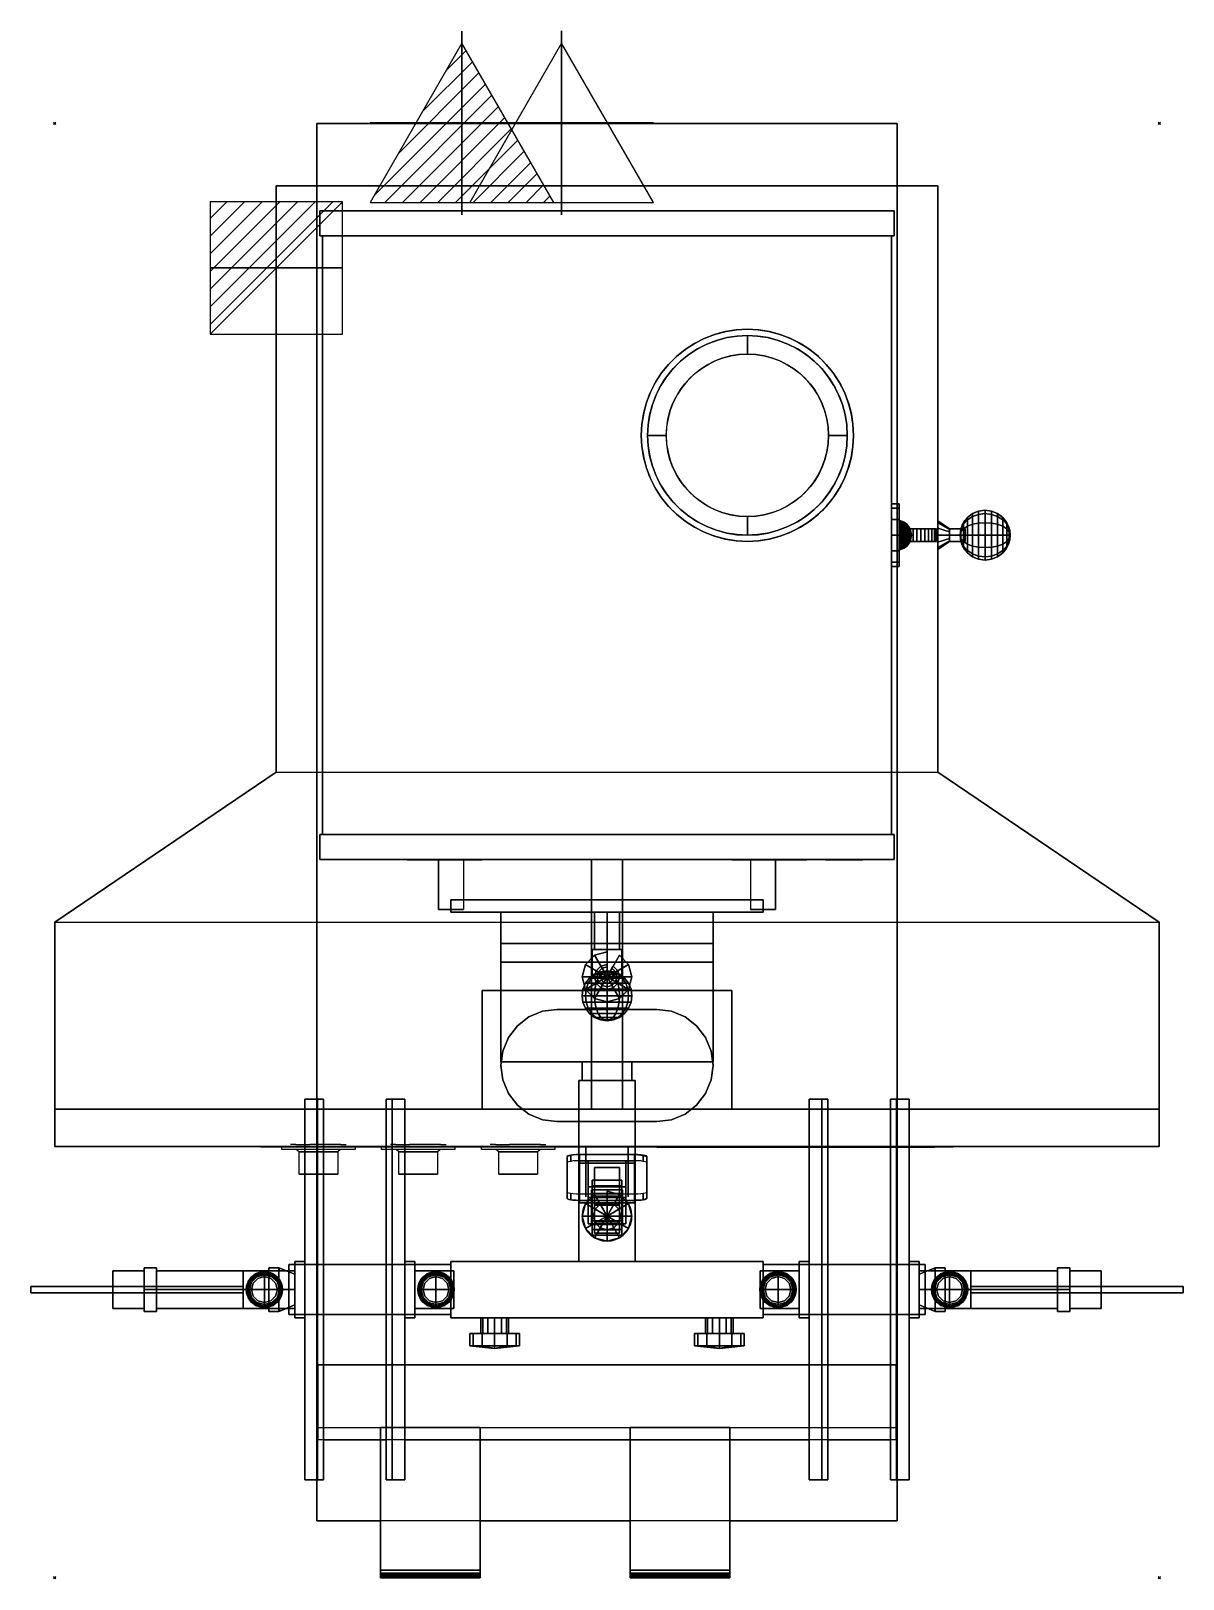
# Model space of a CAD drawing. Extents: x -19 to 904, y -1167 to 74.
import ezdxf

# ---------------------------------------------------------------- set-up
doc = ezdxf.new("R2010")
doc.units = 0
doc.header["$PDMODE"] = 35
for name, color, linetype in [('PQ_200_2D', 1, 'Continuous'), ('PQ_200_3D', 1, 'Continuous'), ('PQ_204_2D', 7, 'Continuous'), ('PQ_204_3D', 7, 'Continuous'), ('PQ_CON_CONDENSATION_INT', 7, 'Continuous'), ('PQ_CON_ELECTRICITY_INT', 7, 'Continuous'), ('PQ_CON_STEAM_INT', 7, 'Continuous'), ('PQ_GREEN_3D', 3, 'Continuous'), ('PQ_INS_3D', 3, 'Continuous'), ('PQ_WHITE_3D', 7, 'Continuous')]:
    doc.layers.add(name, color=color, linetype=linetype)

# ---------------------------------------------------------------- blocks, each defined once
blk = doc.blocks.new('*X0')
at = {"color": 0}
for p, q in [((260.2, 2213.23), (261.78, 2214.81)), ((258.27, 2209.89), (262.3, 2213.91)), ((254.41, 2203.19), (263.33, 2212.12)), ((256.34, 2206.54), (262.81, 2213.01)), ((255.26, 2202.63), (263.85, 2211.22)), ((256.68, 2202.63), (264.37, 2210.32)), ((258.09, 2202.63), (264.88, 2209.43)), ((259.5, 2202.63), (265.4, 2208.53)), ((260.92, 2202.63), (265.92, 2207.63)), ((262.33, 2202.63), (266.44, 2206.74)), ((263.75, 2202.63), (266.95, 2205.84)), ((265.16, 2202.63), (267.47, 2204.94)), ((266.58, 2202.63), (267.99, 2204.05)), ((267.99, 2202.63), (268.51, 2203.15))]:
    blk.add_line(p, q, dxfattribs=at)
blk = doc.blocks.new('CONDENSATION')
at = {"elevation": 1.191}
blk.add_lwpolyline([(0, 2.567), (-2.944, -2.533), (2.944, -2.533)], close=True, dxfattribs=at)
at = {"extrusion": (-1, 0, 0)}
blk.add_lwpolyline([(-0.017, 3.741), (-2.961, -1.359), (2.928, -1.359)], close=True, dxfattribs=at)
at = {"extrusion": (0, -1, 0), "elevation": -0.017}
blk.add_lwpolyline([(0, 3.741), (-2.944, -1.359), (2.944, -1.359)], close=True, dxfattribs=at)
at = {"extrusion": (-1, 0, 0), "xscale": 0.3999999999999773, "yscale": 0.4, "zscale": 0.4000000000000909}
blk.add_blockref('*X0', (-104.595, -882.412), dxfattribs=at)
at = {"xscale": 0.4000000000000909, "yscale": 0.3999999999999773, "zscale": 0.4}
blk.add_blockref('*X0', (-104.578, -883.587, 1.191), dxfattribs=at)
at = {"extrusion": (0, -1, 0), "xscale": 0.4000000000000909, "yscale": 0.4, "zscale": 0.3999999999999773}
blk.add_blockref('*X0', (-104.578, -882.412, -0.017), dxfattribs=at)
blk = doc.blocks.new('STEAM')
at = {"elevation": 0.013}
blk.add_lwpolyline([(0, 2.568), (-2.944, -2.532), (2.944, -2.532)], close=True, dxfattribs=at)
at = {"extrusion": (-1, 0, 0)}
blk.add_lwpolyline([(-0.018, 2.563), (-2.963, -2.537), (2.926, -2.537)], close=True, dxfattribs=at)
at = {"extrusion": (0, -1, 0), "elevation": -0.018}
blk.add_lwpolyline([(0, 2.563), (-2.944, -2.537), (2.944, -2.537)], close=True, dxfattribs=at)
blk = doc.blocks.new('*X3')
at = {"color": 0}
for p, q in [((286.774344, 2204.447934), (296.618251, 2214.291842)), ((286.774344, 2205.862148), (295.204037, 2214.291842)), ((286.774344, 2207.276361), (293.789824, 2214.291842)), ((286.774344, 2208.690575), (292.37561, 2214.291842)), ((286.774344, 2210.104788), (290.961397, 2214.291842)), ((286.774344, 2211.519002), (289.547183, 2214.291842)), ((286.774344, 2212.933216), (288.13297, 2214.291842))]:
    blk.add_line(p, q, dxfattribs=at)
blk = doc.blocks.new('ELECTRICITY')
for p, q in [((2.121, 2.121), (-2.121, 2.121)), ((-2.121, 2.121), (-2.121, -2.121)), ((-2.121, -2.121), (2.121, 2.121)), ((2.121, -2.121), (2.121, 2.121)), ((-2.121, -2.121), (2.121, -2.121))]:
    blk.add_line(p, q)
at = {"extrusion": (-1, 0, 0)}
for p, q in [((0, -2.121, 2.121), (0, 2.121, 2.121)), ((0, 2.121, -2.121), (0, -2.121, -2.121)), ((0, 2.121, 2.121), (0, 2.121, -2.121)), ((0, 2.121, -2.121), (0, -2.121, 2.121)), ((0, -2.121, -2.121), (0, -2.121, 2.121))]:
    blk.add_line(p, q, dxfattribs=at)
at = {"extrusion": (0, -1, 0)}
for p, q in [((2.121, 0, 2.121), (-2.121, 0, 2.121)), ((-2.121, 0, -2.121), (2.121, 0, -2.121)), ((-2.121, 0, 2.121), (-2.121, 0, -2.121)), ((-2.121, 0, -2.121), (2.121, 0, 2.121)), ((2.121, 0, -2.121), (2.121, 0, 2.121))]:
    blk.add_line(p, q, dxfattribs=at)
at = {"xscale": 0.4000000000000909, "yscale": 0.3999999999999773, "zscale": 0.3999999999999986}
blk.add_blockref('*X3', (-116.831, -883.595), dxfattribs=at)
at = {"extrusion": (-1, 0, 0), "xscale": 0.3999999999999773, "yscale": 0.3999999999999986, "zscale": 0.4000000000000909}
blk.add_blockref('*X3', (-116.831, -883.595), dxfattribs=at)
at = {"extrusion": (0, -1, 0), "xscale": 0.4000000000000909, "yscale": 0.3999999999999986, "zscale": 0.3999999999999773}
blk.add_blockref('*X3', (-116.831, -883.595), dxfattribs=at)

msp = doc.modelspace()

# ---------------------------------------------------------------- linework, layer by layer
at = {"layer": 'PQ_200_2D'}
for p, q in [((181.9, -820.2), (240.7, -820.2)), ((181.9, -822.2), (181.9, -820.2)), ((240.7, -822.2), (181.9, -822.2)), ((195.8, -824.2), (193.5, -822.2)), ((195.8, -824.2), (226.8, -824.2)), ((195.8, -842), (195.8, -824.2)), ((229.1, -822.2), (226.8, -824.2)), ((226.8, -824.2), (226.8, -842)), ((240.7, -820.2), (240.7, -822.2)), ((684.5, -1087.1), (684.5, -820.4)), ((226.8, -842), (195.8, -842)), ((200.5, -1087.1), (200.5, -842)), ((81.7, -917.1), (71.7, -917.1)), ((71.7, -917.1), (71.7, -919.6)), ((81.7, -919.6), (81.7, -917.1)), ((171.7, -919.6), (171.7, -917.1)), ((171.7, -917.1), (179.7, -917.1)), ((179.7, -917.1), (185.8, -919.6)), ((187.5, -919.6), (187.5, -914.6)), ((187.5, -914.6), (192.5, -914.6)), ((192.5, -919.6), (192.5, -912.1)), ((192.5, -912.1), (200.5, -912.1)), ((692.5, -912.1), (684.5, -912.1)), ((692.5, -919.6), (692.5, -912.1)), ((697.5, -914.6), (692.5, -914.6)), ((697.5, -919.6), (697.5, -914.6)), ((705.3, -917.1), (699.2, -919.6)), ((713.3, -917.1), (705.3, -917.1)), ((713.3, -919.6), (713.3, -917.1)), ((803.3, -919.6), (803.3, -917.1)), ((803.3, -917.1), (813.3, -917.1)), ((813.3, -917.1), (813.3, -919.6)), ((46.7, -932.1), (46.7, -919.6)), ((46.7, -919.6), (71.7, -919.6)), ((81.7, -919.6), (192.5, -919.6)), ((803.3, -919.6), (692.5, -919.6)), ((838.3, -919.6), (813.3, -919.6)), ((838.3, -932.1), (838.3, -919.6)), ((-19, -932.1), (46.7, -932.1)), ((-19, -937.1), (-19, -932.1)), ((46.7, -937.1), (-19, -937.1)), ((46.7, -949.6), (46.7, -937.1)), ((904, -932.1), (838.3, -932.1)), ((838.3, -949.6), (838.3, -937.1)), ((838.3, -937.1), (904, -937.1)), ((904, -937.1), (904, -932.1)), ((71.7, -949.6), (46.7, -949.6)), ((71.7, -952.1), (71.7, -949.6)), ((71.7, -952.1), (81.7, -952.1)), ((192.5, -949.6), (81.7, -949.6)), ((81.7, -952.1), (81.7, -949.6)), ((171.7, -949.6), (171.7, -952.1)), ((171.7, -952.1), (179.7, -952.1)), ((179.7, -952.1), (185.8, -949.6)), ((187.5, -949.6), (187.5, -954.6)), ((187.5, -954.6), (192.5, -954.6)), ((192.5, -957.1), (192.5, -949.6)), ((692.5, -957.1), (692.5, -949.6)), ((692.5, -949.6), (803.3, -949.6)), ((697.5, -954.6), (692.5, -954.6)), ((697.5, -949.6), (697.5, -954.6)), ((705.3, -952.1), (699.2, -949.6)), ((713.3, -952.1), (705.3, -952.1)), ((713.3, -949.6), (713.3, -952.1)), ((803.3, -952.1), (803.3, -949.6)), ((813.3, -952.1), (803.3, -952.1)), ((813.3, -949.6), (813.3, -952.1)), ((813.3, -949.6), (838.3, -949.6)), ((200.5, -957.1), (192.5, -957.1)), ((684.5, -957.1), (692.5, -957.1)), ((210, -1087.1), (200.5, -1087.1)), ((210, -1087.1), (210, -1120)), ((675, -1120), (675, -1087.1)), ((675, -1087.1), (684.5, -1087.1)), ((210, -1120), (261, -1120)), ((261, -1120), (261, -1165.5)), ((341, -1165.5), (341, -1120)), ((341, -1120), (461, -1120)), ((461, -1120), (461, -1165.5)), ((541, -1165.5), (541, -1120)), ((541, -1120), (675, -1120)), ((261, -1165.5), (341, -1165.5)), ((461, -1165.5), (541, -1165.5))]:
    msp.add_line(p, q, dxfattribs=at)
for points in [[(210, -50), (210, 0), (675, 0), (675, -50)], [(675, -50), (707.5, -50), (707.5, -520), (885, -640), (885, -820), (0, -820), (0, -640), (177.5, -520), (177.5, -50), (210, -50)]]:
    msp.add_lwpolyline(points, dxfattribs=at)
msp.add_lwpolyline([(707.5, -318.6), (717, -324.8), (726.1, -324.8, -7.582464), (726.1, -335.2), (717, -335.2), (707.5, -341.4)], format="xyb", dxfattribs=at)
at = {"layer": 'PQ_200_3D', "extrusion": (0, -1, 0)}
for centre, radius in [((442.5, 305.3, 632.1), 10), ((442.5, 305.3, 662.1), 12), ((442.5, 305.3, 662.1), 10), ((442.5, 305.3, 682.1), 12)]:
    msp.add_circle(centre, radius, dxfattribs=at)
at = {"layer": 'PQ_200_3D', "extrusion": (-1, 0, 0)}
for centre in [(934.6, 238.1, -151), (934.6, 238.1, -192.5)]:
    msp.add_arc(centre, 15, 180, 0, dxfattribs=at)
at = {"layer": 'PQ_200_3D', "extrusion": (1, 0, 0)}
for centre in [(-934.6, 238.1, 692.5), (-934.6, 238.1, 734)]:
    msp.add_arc(centre, 15, 180, 0, dxfattribs=at)
at = {"layer": 'PQ_200_3D'}
for points in [[(210, -1120), (210, 0), (675, 0), (675, -1120)], [(210, -995, 65), (675, -995, 65), (675, 0, 65), (210, 0, 65)], [(210, 0), (210, 0, 65), (675, 0, 65), (675, 0)], [(210, -1120), (210, -1120, 65), (210, 0, 65), (210, 0)], [(675, -1120), (675, 0), (675, 0, 65), (675, -1120, 65)], [(177.5, -520, 1885), (707.5, -520, 1885), (707.5, -50, 1885), (177.5, -50, 1885)], [(177.5, -50, 1625), (177.5, -50, 1885), (707.5, -50, 1885), (707.5, -50, 1625)], [(177.5, -520, 1625), (177.5, -520, 1885), (177.5, -50, 1885), (177.5, -50, 1625)], [(707.5, -520, 1625), (707.5, -50, 1625), (707.5, -50, 1885), (707.5, -520, 1885)], [(212.5, -90, 65), (212.5, -70, 65), (672.5, -70, 65), (672.5, -90, 65)], [(212.5, -70, 65), (212.5, -70, 1625), (672.5, -70, 1625), (672.5, -70, 65)], [(212.5, -90, 65), (212.5, -90, 1625), (212.5, -70, 1625), (212.5, -70, 65)], [(672.5, -90, 65), (672.5, -70, 65), (672.5, -70, 1625), (672.5, -90, 1625)], [(212.5, -90, 65), (672.5, -90, 65), (672.5, -90, 1625), (212.5, -90, 1625)], [(214.5, -90, 1625), (214.5, -570, 1625), (214.5, -570, 65), (214.5, -90, 65)], [(670.5, -90, 1625), (670.5, -570, 1625), (670.5, -570, 65), (670.5, -90, 65)], [(530.3, -173.9, 1945), (530.3, -173.9, 1885), (538.4, -171.7, 1885), (538.4, -171.7, 1945)], [(538.4, -171.7, 1945), (538.4, -171.7, 1885), (546.6, -170.4, 1885), (546.6, -170.4, 1945)], [(546.6, -170.4, 1945), (546.6, -170.4, 1885), (555, -170, 1885), (555, -170, 1945)], [(555, -170, 1945), (555, -170, 1885), (563.4, -170.4, 1885), (563.4, -170.4, 1945)], [(563.4, -170.4, 1945), (563.4, -170.4, 1885), (571.6, -171.7, 1885), (571.6, -171.7, 1945)], [(571.6, -171.7, 1945), (571.6, -171.7, 1885), (579.7, -173.9, 1885), (579.7, -173.9, 1945)], [(501.5, -190.5, 1945), (501.5, -190.5, 1885), (508, -185.3, 1885), (508, -185.3, 1945)], [(508, -185.3, 1945), (508, -185.3, 1885), (515, -180.7, 1885), (515, -180.7, 1945)], [(515, -180.7, 1945), (515, -180.7, 1885), (522.5, -176.9, 1885), (522.5, -176.9, 1945)], [(522.5, -176.9, 1945), (522.5, -176.9, 1885), (530.3, -173.9, 1885), (530.3, -173.9, 1945)], [(579.7, -173.9, 1945), (579.7, -173.9, 1885), (587.5, -176.9, 1885), (587.5, -176.9, 1945)], [(587.5, -176.9, 1945), (587.5, -176.9, 1885), (595, -180.7, 1885), (595, -180.7, 1945)], [(595, -180.7, 1945), (595, -180.7, 1885), (602, -185.3, 1885), (602, -185.3, 1945)], [(602, -185.3, 1945), (602, -185.3, 1885), (608.5, -190.5, 1885), (608.5, -190.5, 1945)], [(490.3, -203, 1945), (490.3, -203, 1885), (495.5, -196.5, 1885), (495.5, -196.5, 1945)], [(495.5, -196.5, 1945), (495.5, -196.5, 1885), (501.5, -190.5, 1885), (501.5, -190.5, 1945)], [(608.5, -190.5, 1945), (608.5, -190.5, 1885), (614.5, -196.5, 1885), (614.5, -196.5, 1945)], [(614.5, -196.5, 1945), (614.5, -196.5, 1885), (619.7, -203, 1885), (619.7, -203, 1945)], [(481.9, -217.5, 1945), (481.9, -217.5, 1885), (485.7, -210, 1885), (485.7, -210, 1945)], [(485.7, -210, 1945), (485.7, -210, 1885), (490.3, -203, 1885), (490.3, -203, 1945)], [(619.7, -203, 1945), (619.7, -203, 1885), (624.3, -210, 1885), (624.3, -210, 1945)], [(624.3, -210, 1945), (624.3, -210, 1885), (628.1, -217.5, 1885), (628.1, -217.5, 1945)], [(478.9, -225.3, 1945), (478.9, -225.3, 1885), (481.9, -217.5, 1885), (481.9, -217.5, 1945)], [(628.1, -217.5, 1945), (628.1, -217.5, 1885), (631.1, -225.3, 1885), (631.1, -225.3, 1945)], [(475.4, -241.6, 1945), (475.4, -241.6, 1885), (476.7, -233.4, 1885), (476.7, -233.4, 1945)], [(476.7, -233.4, 1945), (476.7, -233.4, 1885), (478.9, -225.3, 1885), (478.9, -225.3, 1945)], [(631.1, -225.3, 1945), (631.1, -225.3, 1885), (633.3, -233.4, 1885), (633.3, -233.4, 1945)], [(633.3, -233.4, 1945), (633.3, -233.4, 1885), (634.6, -241.6, 1885), (634.6, -241.6, 1945)], [(475, -250, 1945), (475, -250, 1885), (475.4, -241.6, 1885), (475.4, -241.6, 1945)], [(634.6, -241.6, 1945), (634.6, -241.6, 1885), (635, -250, 1885), (635, -250, 1945)], [(475.4, -258.4, 1945), (475.4, -258.4, 1885), (475, -250, 1885), (475, -250, 1945)], [(476.7, -266.6, 1945), (476.7, -266.6, 1885), (475.4, -258.4, 1885), (475.4, -258.4, 1945)], [(634.6, -258.4, 1945), (634.6, -258.4, 1885), (633.3, -266.6, 1885), (633.3, -266.6, 1945)], [(635, -250, 1945), (635, -250, 1885), (634.6, -258.4, 1885), (634.6, -258.4, 1945)], [(478.9, -274.7, 1945), (478.9, -274.7, 1885), (476.7, -266.6, 1885), (476.7, -266.6, 1945)], [(633.3, -266.6, 1945), (633.3, -266.6, 1885), (631.1, -274.7, 1885), (631.1, -274.7, 1945)], [(481.9, -282.5, 1945), (481.9, -282.5, 1885), (478.9, -274.7, 1885), (478.9, -274.7, 1945)], [(485.7, -290, 1945), (485.7, -290, 1885), (481.9, -282.5, 1885), (481.9, -282.5, 1945)], [(628.1, -282.5, 1945), (628.1, -282.5, 1885), (624.3, -290, 1885), (624.3, -290, 1945)], [(631.1, -274.7, 1945), (631.1, -274.7, 1885), (628.1, -282.5, 1885), (628.1, -282.5, 1945)], [(490.3, -297, 1945), (490.3, -297, 1885), (485.7, -290, 1885), (485.7, -290, 1945)], [(495.5, -303.5, 1945), (495.5, -303.5, 1885), (490.3, -297, 1885), (490.3, -297, 1945)], [(619.7, -297, 1945), (619.7, -297, 1885), (614.5, -303.5, 1885), (614.5, -303.5, 1945)], [(624.3, -290, 1945), (624.3, -290, 1885), (619.7, -297, 1885), (619.7, -297, 1945)], [(501.5, -309.5, 1945), (501.5, -309.5, 1885), (495.5, -303.5, 1885), (495.5, -303.5, 1945)], [(508, -314.7, 1945), (508, -314.7, 1885), (501.5, -309.5, 1885), (501.5, -309.5, 1945)], [(608.5, -309.5, 1945), (608.5, -309.5, 1885), (602, -314.7, 1885), (602, -314.7, 1945)], [(614.5, -303.5, 1945), (614.5, -303.5, 1885), (608.5, -309.5, 1885), (608.5, -309.5, 1945)], [(515, -319.3, 1945), (515, -319.3, 1885), (508, -314.7, 1885), (508, -314.7, 1945)], [(522.5, -323.1, 1945), (522.5, -323.1, 1885), (515, -319.3, 1885), (515, -319.3, 1945)], [(595, -319.3, 1945), (595, -319.3, 1885), (587.5, -323.1, 1885), (587.5, -323.1, 1945)], [(602, -314.7, 1945), (602, -314.7, 1885), (595, -319.3, 1885), (595, -319.3, 1945)], [(530.3, -326.1, 1945), (530.3, -326.1, 1885), (522.5, -323.1, 1885), (522.5, -323.1, 1945)], [(538.4, -328.3, 1945), (538.4, -328.3, 1885), (530.3, -326.1, 1885), (530.3, -326.1, 1945)], [(546.6, -329.6, 1945), (546.6, -329.6, 1885), (538.4, -328.3, 1885), (538.4, -328.3, 1945)], [(555, -330, 1945), (555, -330, 1885), (546.6, -329.6, 1885), (546.6, -329.6, 1945)], [(563.4, -329.6, 1945), (563.4, -329.6, 1885), (555, -330, 1885), (555, -330, 1945)], [(571.6, -328.3, 1945), (571.6, -328.3, 1885), (563.4, -329.6, 1885), (563.4, -329.6, 1945)], [(579.7, -326.1, 1945), (579.7, -326.1, 1885), (571.6, -328.3, 1885), (571.6, -328.3, 1945)], [(587.5, -323.1, 1945), (587.5, -323.1, 1885), (579.7, -326.1, 1885), (579.7, -326.1, 1945)], [(717, -329.9, 1700), (717, -325.5, 1702.6), (717, -324.8, 1700), (717, -329.9, 1700)], [(717, -329.9, 1700), (717, -324.8, 1700), (717, -325.5, 1697.4), (717, -329.9, 1700)], [(717, -330, 1700.1), (717, -327.4, 1704.5), (717, -325.5, 1702.6), (717, -329.9, 1700)], [(717, -329.9, 1700), (717, -325.5, 1697.4), (717, -327.4, 1695.5), (717, -330, 1699.9)], [(717, -330, 1700.1), (717, -330, 1705.2), (717, -327.4, 1704.5), (717, -330, 1700.1)], [(717, -330, 1699.9), (717, -327.4, 1695.5), (717, -330, 1694.8), (717, -330, 1699.9)], [(717, -330, 1699.9), (717, -330, 1694.8), (717, -332.6, 1695.5), (717, -330, 1699.9)], [(717, -330, 1699.9), (717, -332.6, 1695.5), (717, -334.5, 1697.4), (717, -330.1, 1700)], [(717, -330.1, 1700), (717, -334.5, 1702.6), (717, -332.6, 1704.5), (717, -330, 1700.1)], [(717, -330, 1700.1), (717, -332.6, 1704.5), (717, -330, 1705.2), (717, -330, 1700.1)], [(717, -330.1, 1700), (717, -334.5, 1697.4), (717, -335.2, 1700), (717, -330.1, 1700)], [(717, -330.1, 1700), (717, -335.2, 1700), (717, -334.5, 1702.6), (717, -330.1, 1700)], [(177.5, -520, 1625), (0, -640, 1625), (0, -640, 1885), (177.5, -520, 1885)], [(707.5, -520, 1885), (885, -640, 1885), (885, -640, 1625), (707.5, -520, 1625)], [(212.5, -590, 65), (212.5, -570, 65), (672.5, -570, 65), (672.5, -590, 65)], [(212.5, -570, 65), (212.5, -570, 1625), (672.5, -570, 1625), (672.5, -570, 65)], [(212.5, -590, 65), (212.5, -590, 1625), (212.5, -570, 1625), (212.5, -570, 65)], [(672.5, -590, 65), (672.5, -570, 65), (672.5, -570, 1625), (672.5, -590, 1625)], [(212.5, -590, 65), (672.5, -590, 65), (672.5, -590, 1625), (212.5, -590, 1625)], [(282.5, -590.1, 90), (282.5, -590.1, 1425), (342.5, -590.1, 1425), (342.5, -590.1, 90)], [(307.5, -630.1, 90), (307.5, -590.1, 90), (327.5, -590.1, 90), (327.5, -630.1, 90)], [(307.5, -630.1, 90), (307.5, -630.1, 1425), (307.5, -590.1, 1425), (307.5, -590.1, 90)], [(602.5, -590.1, 90), (602.5, -590.1, 1425), (542.5, -590.1, 1425), (542.5, -590.1, 90)], [(577.5, -630.1, 90), (577.5, -590.1, 90), (557.5, -590.1, 90), (557.5, -630.1, 90)], [(577.5, -630.1, 90), (577.5, -630.1, 1425), (577.5, -590.1, 1425), (577.5, -590.1, 90)], [(307.5, -630.1, 90), (327.5, -630.1, 90), (327.5, -630.1, 1425), (307.5, -630.1, 1425)], [(357.5, -632.1, 260), (357.5, -657.1, 260), (357.5, -657.1, 177), (357.5, -632.1, 177)], [(357.5, -632.1, 260), (357.5, -657.1, 260), (527.5, -657.1, 260), (527.5, -632.1, 260)], [(357.5, -632.1, 177), (357.5, -657.1, 177), (527.5, -657.1, 177), (527.5, -632.1, 177)], [(357.5, -632.1, 165), (357.5, -672.1, 165), (527.5, -672.1, 165), (527.5, -632.1, 165)], [(527.5, -752.1, 125), (527.5, -632.1, 125), (357.5, -632.1, 125), (357.5, -752.1, 125)], [(527.5, -632.1, 260), (527.5, -657.1, 260), (527.5, -657.1, 177), (527.5, -632.1, 177)], [(577.5, -630.1, 90), (557.5, -630.1, 90), (557.5, -630.1, 1425), (577.5, -630.1, 1425)], [(0, -820, 1625), (0, -820, 1885), (0, -640, 1885), (0, -640, 1625)], [(885, -820, 1625), (885, -640, 1625), (885, -640, 1885), (885, -820, 1885)], [(357.5, -657.1, 260), (527.5, -657.1, 260), (527.5, -657.1, 177), (357.5, -657.1, 177)], [(357.5, -672.1, 165), (357.5, -672.1, 190), (527.5, -672.1, 190), (527.5, -672.1, 165)], [(357.5, -672.1, 190), (527.5, -672.1, 190), (527.5, -752.1, 190), (357.5, -752.1, 190)], [(442.5, -684, 190), (437.5, -684, 190), (438.2, -681.5, 190), (442.5, -684, 190)], [(437.5, -684, 198), (442.5, -684, 198), (442.5, -684, 198), (438.2, -681.5, 198)], [(442.5, -684, 190), (438.2, -681.5, 190), (440, -679.7, 190), (442.5, -684, 190)], [(438.2, -681.5, 198), (442.5, -684, 198), (442.5, -684, 198), (440, -679.7, 198)], [(442.5, -684, 190), (440, -679.7, 190), (442.5, -679, 190), (442.5, -684, 190)], [(440, -679.7, 198), (442.5, -684, 198), (442.5, -684, 198), (442.5, -679, 198)], [(442.5, -684, 190), (442.5, -679, 190), (445, -679.7, 190), (442.5, -684, 190)], [(442.5, -679, 198), (442.5, -684, 198), (442.5, -684, 198), (445, -679.7, 198)], [(442.5, -684, 190), (445, -679.7, 190), (446.8, -681.5, 190), (442.5, -684, 190)], [(445, -679.7, 198), (442.5, -684, 198), (442.5, -684, 198), (446.8, -681.5, 198)], [(442.5, -684, 190), (446.8, -681.5, 190), (447.5, -684, 190), (442.5, -684, 190)], [(446.8, -681.5, 198), (442.5, -684, 198), (442.5, -684, 198), (447.5, -684, 198)], [(442.5, -684, 190), (438.2, -686.5, 190), (437.5, -684, 190), (442.5, -684, 190)], [(438.2, -686.5, 198), (442.5, -684, 198), (442.5, -684, 198), (437.5, -684, 198)], [(442.5, -684, 190), (440, -688.4, 190), (438.2, -686.5, 190), (442.5, -684, 190)], [(440, -688.4, 198), (442.5, -684, 198), (442.5, -684, 198), (438.2, -686.5, 198)], [(442.5, -684, 190), (442.5, -689, 190), (440, -688.4, 190), (442.5, -684, 190)], [(442.5, -689, 198), (442.5, -684, 198), (442.5, -684, 198), (440, -688.4, 198)], [(442.5, -684, 190), (447.5, -684, 190), (446.8, -686.5, 190), (442.5, -684, 190)], [(447.5, -684, 198), (442.5, -684, 198), (442.5, -684, 198), (446.8, -686.5, 198)], [(442.5, -684, 190), (446.8, -686.5, 190), (445, -688.4, 190), (442.5, -684, 190)], [(446.8, -686.5, 198), (442.5, -684, 198), (442.5, -684, 198), (445, -688.4, 198)], [(442.5, -684, 190), (445, -688.4, 190), (442.5, -689, 190), (442.5, -684, 190)], [(445, -688.4, 198), (442.5, -684, 198), (442.5, -684, 198), (442.5, -689, 198)], [(402.5, -710, 1535), (482.5, -710, 1535), (482.5, -710, 1585), (402.5, -710, 1585)], [(357.5, -752.1, 190), (357.5, -752.1, 125), (527.5, -752.1, 125), (527.5, -752.1, 190)], [(482.5, -800, 1535), (402.5, -800, 1535), (402.5, -800, 1585), (482.5, -800, 1585)], [(0, -820, 1625), (885, -820, 1625), (885, -820, 1885), (0, -820, 1885)], [(165.1, -820.2, 1625), (417.5, -820.2, 1625), (417.5, -820.2, 1885), (165.1, -820.2, 1885)], [(417.5, -820.2, 1625), (467.5, -820.2, 1625), (467.5, -820.2, 1885), (417.5, -820.2, 1885)], [(719.9, -820.2, 1625), (467.5, -820.2, 1625), (467.5, -820.2, 1885), (719.9, -820.2, 1885)], [(200.3, -837.9, 264.3), (200.3, -862.9, 264.3), (200.3, -862.9, 234.3), (200.3, -837.9, 234.3)], [(684.7, -837.9, 264.3), (684.7, -862.9, 264.3), (684.7, -862.9, 234.3), (684.7, -837.9, 234.3)], [(151, -949.6, 270.7), (192.5, -949.6, 270.7), (192.5, -919.6, 270.7), (151, -919.6, 270.7)], [(151, -919.6, 270.7), (151, -949.6, 270.7), (151, -949.6, 238.1), (151, -919.6, 238.1)], [(151, -919.6, 238.1), (192.5, -919.6, 238.1), (192.5, -919.6, 270.7), (151, -919.6, 270.7)], [(192.5, -919.6, 270.7), (192.5, -949.6, 270.7), (192.5, -949.6, 238.1), (192.5, -919.6, 238.1)], [(319.9, -949.6, 270.7), (288.5, -949.6, 270.7), (288.5, -919.6, 270.7), (319.9, -919.6, 270.7)], [(319.9, -949.6, 265.7), (288.5, -949.6, 265.7), (288.5, -919.6, 265.7), (319.9, -919.6, 265.7)], [(565.1, -949.6, 270.7), (596.5, -949.6, 270.7), (596.5, -919.6, 270.7), (565.1, -919.6, 270.7)], [(565.1, -949.6, 265.7), (596.5, -949.6, 265.7), (596.5, -919.6, 265.7), (565.1, -919.6, 265.7)], [(734, -949.6, 270.7), (692.5, -949.6, 270.7), (692.5, -919.6, 270.7), (734, -919.6, 270.7)], [(692.5, -919.6, 270.7), (692.5, -949.6, 270.7), (692.5, -949.6, 238.1), (692.5, -919.6, 238.1)], [(734, -919.6, 238.1), (692.5, -919.6, 238.1), (692.5, -919.6, 270.7), (734, -919.6, 270.7)], [(734, -919.6, 270.7), (734, -949.6, 270.7), (734, -949.6, 238.1), (734, -919.6, 238.1)], [(151, -949.6, 270.7), (192.5, -949.6, 270.7), (192.5, -949.6, 238.1), (151, -949.6, 238.1)], [(734, -949.6, 270.7), (692.5, -949.6, 270.7), (692.5, -949.6, 238.1), (734, -949.6, 238.1)], [(210, -995, 65), (211, -995, 60), (674, -995, 60), (675, -995, 65)], [(211, -995, 60), (674, -995, 60), (674, -1055, 50), (211, -1055, 50)], [(200.3, -1006.3, 264.3), (200.3, -1031.3, 264.3), (200.3, -1031.3, 234.3), (200.3, -1006.3, 234.3)], [(684.7, -1006.3, 264.3), (684.7, -1031.3, 264.3), (684.7, -1031.3, 234.3), (684.7, -1006.3, 234.3)]]:
    msp.add_3dface(points, dxfattribs=at)
for points, invisible_edges in [([(177.5, -520, 1625), (707.5, -520, 1625), (707.5, -50, 1625), (177.5, -50, 1625)], 1), ([(515, -180.7, 1955), (512.5, -176.4, 1955), (520.4, -172.3, 1955), (522.5, -176.9, 1955)], 15), ([(512.5, -176.4, 1955), (512.5, -176.4, 1945), (520.4, -172.3, 1945), (520.4, -172.3, 1955)], 5), ([(512.5, -176.4, 1945), (515, -180.7, 1945), (522.5, -176.9, 1945), (520.4, -172.3, 1945)], 15), ([(522.5, -176.9, 1955), (520.4, -172.3, 1955), (528.7, -169.2, 1955), (530.3, -173.9, 1955)], 15), ([(520.4, -172.3, 1955), (520.4, -172.3, 1945), (528.7, -169.2, 1945), (528.7, -169.2, 1955)], 5), ([(520.4, -172.3, 1945), (522.5, -176.9, 1945), (530.3, -173.9, 1945), (528.7, -169.2, 1945)], 15), ([(530.3, -173.9, 1955), (528.7, -169.2, 1955), (537.3, -166.9, 1955), (538.4, -171.7, 1955)], 15), ([(528.7, -169.2, 1955), (528.7, -169.2, 1945), (537.3, -166.9, 1945), (537.3, -166.9, 1955)], 5), ([(528.7, -169.2, 1945), (530.3, -173.9, 1945), (538.4, -171.7, 1945), (537.3, -166.9, 1945)], 15), ([(534.9, -188.2, 2025), (530.3, -173.9, 1995), (538.4, -171.7, 1995), (541.5, -186.4, 2025)], 5), ([(530.3, -173.9, 1995), (530.3, -173.9, 1955), (538.4, -171.7, 1955), (538.4, -171.7, 1995)], 5), ([(530.3, -173.9, 1885), (555, -250, 1885), (555, -250, 1885), (538.4, -171.7, 1885)], 15), ([(538.4, -171.7, 1955), (537.3, -166.9, 1955), (546.1, -165.5, 1955), (546.6, -170.4, 1955)], 15), ([(537.3, -166.9, 1955), (537.3, -166.9, 1945), (546.1, -165.5, 1945), (546.1, -165.5, 1955)], 5), ([(537.3, -166.9, 1945), (538.4, -171.7, 1945), (546.6, -170.4, 1945), (546.1, -165.5, 1945)], 15), ([(541.5, -186.4, 2025), (538.4, -171.7, 1995), (546.6, -170.4, 1995), (548.2, -185.3, 2025)], 5), ([(538.4, -171.7, 1995), (538.4, -171.7, 1955), (546.6, -170.4, 1955), (546.6, -170.4, 1995)], 5), ([(538.4, -171.7, 1885), (555, -250, 1885), (555, -250, 1885), (546.6, -170.4, 1885)], 15), ([(546.6, -170.4, 1955), (546.1, -165.5, 1955), (555, -165, 1955), (555, -170, 1955)], 15), ([(546.1, -165.5, 1955), (546.1, -165.5, 1945), (555, -165, 1945), (555, -165, 1955)], 1), ([(546.1, -165.5, 1945), (546.6, -170.4, 1945), (555, -170, 1945), (555, -165, 1945)], 15), ([(548.2, -185.3, 2025), (546.6, -170.4, 1995), (555, -170, 1995), (555, -185, 2025)], 1), ([(546.6, -170.4, 1995), (546.6, -170.4, 1955), (555, -170, 1955), (555, -170, 1995)], 1), ([(546.6, -170.4, 1885), (555, -250, 1885), (555, -250, 1885), (555, -170, 1885)], 15), ([(555, -170, 1955), (555, -165, 1955), (563.9, -165.5, 1955), (563.4, -170.4, 1955)], 15), ([(555, -165, 1955), (555, -165, 1945), (563.9, -165.5, 1945), (563.9, -165.5, 1955)], 4), ([(555, -165, 1945), (555, -170, 1945), (563.4, -170.4, 1945), (563.9, -165.5, 1945)], 15), ([(555, -185, 2025), (555, -170, 1995), (563.4, -170.4, 1995), (561.8, -185.3, 2025)], 4), ([(555, -170, 1995), (555, -170, 1955), (563.4, -170.4, 1955), (563.4, -170.4, 1995)], 4), ([(555, -170, 1885), (555, -250, 1885), (555, -250, 1885), (563.4, -170.4, 1885)], 15), ([(563.4, -170.4, 1885), (555, -250, 1885), (555, -250, 1885), (571.6, -171.7, 1885)], 15), ([(571.6, -171.7, 1885), (555, -250, 1885), (555, -250, 1885), (579.7, -173.9, 1885)], 15), ([(561.8, -185.3, 2025), (563.4, -170.4, 1995), (571.6, -171.7, 1995), (568.5, -186.4, 2025)], 5), ([(563.4, -170.4, 1955), (563.9, -165.5, 1955), (572.7, -166.9, 1955), (571.6, -171.7, 1955)], 15), ([(563.9, -165.5, 1945), (563.4, -170.4, 1945), (571.6, -171.7, 1945), (572.7, -166.9, 1945)], 15), ([(563.4, -170.4, 1995), (563.4, -170.4, 1955), (571.6, -171.7, 1955), (571.6, -171.7, 1995)], 5), ([(563.9, -165.5, 1955), (563.9, -165.5, 1945), (572.7, -166.9, 1945), (572.7, -166.9, 1955)], 5), ([(568.5, -186.4, 2025), (571.6, -171.7, 1995), (579.7, -173.9, 1995), (575.1, -188.2, 2025)], 5), ([(571.6, -171.7, 1955), (572.7, -166.9, 1955), (581.3, -169.2, 1955), (579.7, -173.9, 1955)], 15), ([(572.7, -166.9, 1945), (571.6, -171.7, 1945), (579.7, -173.9, 1945), (581.3, -169.2, 1945)], 15), ([(571.6, -171.7, 1995), (571.6, -171.7, 1955), (579.7, -173.9, 1955), (579.7, -173.9, 1995)], 5), ([(572.7, -166.9, 1955), (572.7, -166.9, 1945), (581.3, -169.2, 1945), (581.3, -169.2, 1955)], 5), ([(579.7, -173.9, 1955), (581.3, -169.2, 1955), (589.6, -172.3, 1955), (587.5, -176.9, 1955)], 15), ([(581.3, -169.2, 1945), (579.7, -173.9, 1945), (587.5, -176.9, 1945), (589.6, -172.3, 1945)], 15), ([(581.3, -169.2, 1955), (581.3, -169.2, 1945), (589.6, -172.3, 1945), (589.6, -172.3, 1955)], 5), ([(587.5, -176.9, 1955), (589.6, -172.3, 1955), (597.5, -176.4, 1955), (595, -180.7, 1955)], 15), ([(589.6, -172.3, 1945), (587.5, -176.9, 1945), (595, -180.7, 1945), (597.5, -176.4, 1945)], 15), ([(589.6, -172.3, 1955), (589.6, -172.3, 1945), (597.5, -176.4, 1945), (597.5, -176.4, 1955)], 5), ([(501.5, -190.5, 1955), (498.1, -186.8, 1955), (505, -181.2, 1955), (508, -185.3, 1955)], 15), ([(498.1, -186.8, 1955), (498.1, -186.8, 1945), (505, -181.2, 1945), (505, -181.2, 1955)], 5), ([(498.1, -186.8, 1945), (501.5, -190.5, 1945), (508, -185.3, 1945), (505, -181.2, 1945)], 15), ([(511.5, -201.7, 2025), (501.5, -190.5, 1995), (508, -185.3, 1995), (516.8, -197.4, 2025)], 5), ([(501.5, -190.5, 1995), (501.5, -190.5, 1955), (508, -185.3, 1955), (508, -185.3, 1995)], 5), ([(501.5, -190.5, 1885), (555, -250, 1885), (555, -250, 1885), (508, -185.3, 1885)], 15), ([(508, -185.3, 1955), (505, -181.2, 1955), (512.5, -176.4, 1955), (515, -180.7, 1955)], 15), ([(505, -181.2, 1955), (505, -181.2, 1945), (512.5, -176.4, 1945), (512.5, -176.4, 1955)], 5), ([(505, -181.2, 1945), (508, -185.3, 1945), (515, -180.7, 1945), (512.5, -176.4, 1945)], 15), ([(516.8, -197.4, 2025), (508, -185.3, 1995), (515, -180.7, 1995), (522.5, -193.7, 2025)], 5), ([(508, -185.3, 1995), (508, -185.3, 1955), (515, -180.7, 1955), (515, -180.7, 1995)], 5), ([(508, -185.3, 1885), (555, -250, 1885), (555, -250, 1885), (515, -180.7, 1885)], 15), ([(522.5, -193.7, 2025), (515, -180.7, 1995), (522.5, -176.9, 1995), (528.6, -190.6, 2025)], 5), ([(515, -180.7, 1995), (515, -180.7, 1955), (522.5, -176.9, 1955), (522.5, -176.9, 1995)], 5), ([(515, -180.7, 1885), (555, -250, 1885), (555, -250, 1885), (522.5, -176.9, 1885)], 15), ([(528.6, -190.6, 2025), (522.5, -176.9, 1995), (530.3, -173.9, 1995), (534.9, -188.2, 2025)], 5), ([(522.5, -176.9, 1995), (522.5, -176.9, 1955), (530.3, -173.9, 1955), (530.3, -173.9, 1995)], 5), ([(522.5, -176.9, 1885), (555, -250, 1885), (555, -250, 1885), (530.3, -173.9, 1885)], 15), ([(555, -250, 2025), (541.5, -186.4, 2025), (548.2, -185.3, 2025), (555, -250, 2025)], 15), ([(555, -250, 2025), (548.2, -185.3, 2025), (555, -185, 2025), (555, -250, 2025)], 15), ([(579.7, -173.9, 1885), (555, -250, 1885), (555, -250, 1885), (587.5, -176.9, 1885)], 15), ([(587.5, -176.9, 1885), (555, -250, 1885), (555, -250, 1885), (595, -180.7, 1885)], 15), ([(595, -180.7, 1885), (555, -250, 1885), (555, -250, 1885), (602, -185.3, 1885)], 15), ([(555, -250, 2025), (555, -185, 2025), (561.8, -185.3, 2025), (555, -250, 2025)], 15), ([(555, -250, 2025), (561.8, -185.3, 2025), (568.5, -186.4, 2025), (555, -250, 2025)], 15), ([(602, -185.3, 1885), (555, -250, 1885), (555, -250, 1885), (608.5, -190.5, 1885)], 15), ([(575.1, -188.2, 2025), (579.7, -173.9, 1995), (587.5, -176.9, 1995), (581.4, -190.6, 2025)], 5), ([(579.7, -173.9, 1995), (579.7, -173.9, 1955), (587.5, -176.9, 1955), (587.5, -176.9, 1995)], 5), ([(581.4, -190.6, 2025), (587.5, -176.9, 1995), (595, -180.7, 1995), (587.5, -193.7, 2025)], 5), ([(587.5, -176.9, 1995), (587.5, -176.9, 1955), (595, -180.7, 1955), (595, -180.7, 1995)], 5), ([(587.5, -193.7, 2025), (595, -180.7, 1995), (602, -185.3, 1995), (593.2, -197.4, 2025)], 5), ([(593.2, -197.4, 2025), (602, -185.3, 1995), (608.5, -190.5, 1995), (598.5, -201.7, 2025)], 5), ([(595, -180.7, 1955), (597.5, -176.4, 1955), (605, -181.2, 1955), (602, -185.3, 1955)], 15), ([(597.5, -176.4, 1945), (595, -180.7, 1945), (602, -185.3, 1945), (605, -181.2, 1945)], 15), ([(595, -180.7, 1995), (595, -180.7, 1955), (602, -185.3, 1955), (602, -185.3, 1995)], 5), ([(597.5, -176.4, 1955), (597.5, -176.4, 1945), (605, -181.2, 1945), (605, -181.2, 1955)], 5), ([(602, -185.3, 1955), (605, -181.2, 1955), (611.9, -186.8, 1955), (608.5, -190.5, 1955)], 15), ([(605, -181.2, 1945), (602, -185.3, 1945), (608.5, -190.5, 1945), (611.9, -186.8, 1945)], 15), ([(602, -185.3, 1995), (602, -185.3, 1955), (608.5, -190.5, 1955), (608.5, -190.5, 1995)], 5), ([(605, -181.2, 1955), (605, -181.2, 1945), (611.9, -186.8, 1945), (611.9, -186.8, 1955)], 5), ([(490.3, -203, 1955), (486.2, -200, 1955), (491.8, -193.1, 1955), (495.5, -196.5, 1955)], 15), ([(486.2, -200, 1955), (486.2, -200, 1945), (491.8, -193.1, 1945), (491.8, -193.1, 1955)], 5), ([(486.2, -200, 1945), (490.3, -203, 1945), (495.5, -196.5, 1945), (491.8, -193.1, 1945)], 15), ([(502.4, -211.8, 2025), (490.3, -203, 1995), (495.5, -196.5, 1995), (506.7, -206.5, 2025)], 5), ([(490.3, -203, 1995), (490.3, -203, 1955), (495.5, -196.5, 1955), (495.5, -196.5, 1995)], 5), ([(490.3, -203, 1885), (555, -250, 1885), (555, -250, 1885), (495.5, -196.5, 1885)], 15), ([(495.5, -196.5, 1955), (491.8, -193.1, 1955), (498.1, -186.8, 1955), (501.5, -190.5, 1955)], 15), ([(491.8, -193.1, 1955), (491.8, -193.1, 1945), (498.1, -186.8, 1945), (498.1, -186.8, 1955)], 5), ([(491.8, -193.1, 1945), (495.5, -196.5, 1945), (501.5, -190.5, 1945), (498.1, -186.8, 1945)], 15), ([(506.7, -206.5, 2025), (495.5, -196.5, 1995), (501.5, -190.5, 1995), (511.5, -201.7, 2025)], 5), ([(495.5, -196.5, 1995), (495.5, -196.5, 1955), (501.5, -190.5, 1955), (501.5, -190.5, 1995)], 5), ([(495.5, -196.5, 1885), (555, -250, 1885), (555, -250, 1885), (501.5, -190.5, 1885)], 15), ([(555, -250, 2025), (511.5, -201.7, 2025), (516.8, -197.4, 2025), (555, -250, 2025)], 15), ([(555, -250, 2025), (516.8, -197.4, 2025), (522.5, -193.7, 2025), (555, -250, 2025)], 15), ([(555, -250, 2025), (522.5, -193.7, 2025), (528.6, -190.6, 2025), (555, -250, 2025)], 15), ([(555, -250, 2025), (528.6, -190.6, 2025), (534.9, -188.2, 2025), (555, -250, 2025)], 15), ([(555, -250, 2025), (534.9, -188.2, 2025), (541.5, -186.4, 2025), (555, -250, 2025)], 15), ([(555, -250, 2025), (568.5, -186.4, 2025), (575.1, -188.2, 2025), (555, -250, 2025)], 15), ([(555, -250, 2025), (575.1, -188.2, 2025), (581.4, -190.6, 2025), (555, -250, 2025)], 15), ([(608.5, -190.5, 1885), (555, -250, 1885), (555, -250, 1885), (614.5, -196.5, 1885)], 15), ([(555, -250, 2025), (581.4, -190.6, 2025), (587.5, -193.7, 2025), (555, -250, 2025)], 15), ([(555, -250, 2025), (587.5, -193.7, 2025), (593.2, -197.4, 2025), (555, -250, 2025)], 15), ([(614.5, -196.5, 1885), (555, -250, 1885), (555, -250, 1885), (619.7, -203, 1885)], 15), ([(555, -250, 2025), (593.2, -197.4, 2025), (598.5, -201.7, 2025), (555, -250, 2025)], 15), ([(598.5, -201.7, 2025), (608.5, -190.5, 1995), (614.5, -196.5, 1995), (603.3, -206.5, 2025)], 5), ([(603.3, -206.5, 2025), (614.5, -196.5, 1995), (619.7, -203, 1995), (607.6, -211.8, 2025)], 5), ([(608.5, -190.5, 1955), (611.9, -186.8, 1955), (618.2, -193.1, 1955), (614.5, -196.5, 1955)], 15), ([(611.9, -186.8, 1945), (608.5, -190.5, 1945), (614.5, -196.5, 1945), (618.2, -193.1, 1945)], 15), ([(608.5, -190.5, 1995), (608.5, -190.5, 1955), (614.5, -196.5, 1955), (614.5, -196.5, 1995)], 5), ([(611.9, -186.8, 1955), (611.9, -186.8, 1945), (618.2, -193.1, 1945), (618.2, -193.1, 1955)], 5), ([(614.5, -196.5, 1955), (618.2, -193.1, 1955), (623.8, -200, 1955), (619.7, -203, 1955)], 15), ([(618.2, -193.1, 1945), (614.5, -196.5, 1945), (619.7, -203, 1945), (623.8, -200, 1945)], 15), ([(614.5, -196.5, 1995), (614.5, -196.5, 1955), (619.7, -203, 1955), (619.7, -203, 1995)], 5), ([(618.2, -193.1, 1955), (618.2, -193.1, 1945), (623.8, -200, 1945), (623.8, -200, 1955)], 5), ([(481.9, -217.5, 1955), (477.3, -215.4, 1955), (481.4, -207.5, 1955), (485.7, -210, 1955)], 15), ([(477.3, -215.4, 1955), (477.3, -215.4, 1945), (481.4, -207.5, 1945), (481.4, -207.5, 1955)], 5), ([(477.3, -215.4, 1945), (481.9, -217.5, 1945), (485.7, -210, 1945), (481.4, -207.5, 1945)], 15), ([(485.7, -210, 1955), (481.4, -207.5, 1955), (486.2, -200, 1955), (490.3, -203, 1955)], 15), ([(481.4, -207.5, 1955), (481.4, -207.5, 1945), (486.2, -200, 1945), (486.2, -200, 1955)], 5), ([(481.4, -207.5, 1945), (485.7, -210, 1945), (490.3, -203, 1945), (486.2, -200, 1945)], 15), ([(495.6, -223.6, 2025), (481.9, -217.5, 1995), (485.7, -210, 1995), (498.7, -217.5, 2025)], 5), ([(481.9, -217.5, 1995), (481.9, -217.5, 1955), (485.7, -210, 1955), (485.7, -210, 1995)], 5), ([(481.9, -217.5, 1885), (555, -250, 1885), (555, -250, 1885), (485.7, -210, 1885)], 15), ([(498.7, -217.5, 2025), (485.7, -210, 1995), (490.3, -203, 1995), (502.4, -211.8, 2025)], 5), ([(485.7, -210, 1995), (485.7, -210, 1955), (490.3, -203, 1955), (490.3, -203, 1995)], 5), ([(485.7, -210, 1885), (555, -250, 1885), (555, -250, 1885), (490.3, -203, 1885)], 15), ([(555, -250, 2025), (502.4, -211.8, 2025), (506.7, -206.5, 2025), (555, -250, 2025)], 15), ([(555, -250, 2025), (506.7, -206.5, 2025), (511.5, -201.7, 2025), (555, -250, 2025)], 15), ([(555, -250, 2025), (598.5, -201.7, 2025), (603.3, -206.5, 2025), (555, -250, 2025)], 15), ([(619.7, -203, 1885), (555, -250, 1885), (555, -250, 1885), (624.3, -210, 1885)], 15), ([(555, -250, 2025), (603.3, -206.5, 2025), (607.6, -211.8, 2025), (555, -250, 2025)], 15), ([(624.3, -210, 1885), (555, -250, 1885), (555, -250, 1885), (628.1, -217.5, 1885)], 15), ([(607.6, -211.8, 2025), (619.7, -203, 1995), (624.3, -210, 1995), (611.3, -217.5, 2025)], 5), ([(611.3, -217.5, 2025), (624.3, -210, 1995), (628.1, -217.5, 1995), (614.4, -223.6, 2025)], 5), ([(619.7, -203, 1955), (623.8, -200, 1955), (628.6, -207.5, 1955), (624.3, -210, 1955)], 15), ([(623.8, -200, 1945), (619.7, -203, 1945), (624.3, -210, 1945), (628.6, -207.5, 1945)], 15), ([(619.7, -203, 1995), (619.7, -203, 1955), (624.3, -210, 1955), (624.3, -210, 1995)], 5), ([(623.8, -200, 1955), (623.8, -200, 1945), (628.6, -207.5, 1945), (628.6, -207.5, 1955)], 5), ([(624.3, -210, 1955), (628.6, -207.5, 1955), (632.7, -215.4, 1955), (628.1, -217.5, 1955)], 15), ([(628.6, -207.5, 1945), (624.3, -210, 1945), (628.1, -217.5, 1945), (632.7, -215.4, 1945)], 15), ([(624.3, -210, 1995), (624.3, -210, 1955), (628.1, -217.5, 1955), (628.1, -217.5, 1995)], 5), ([(628.6, -207.5, 1955), (628.6, -207.5, 1945), (632.7, -215.4, 1945), (632.7, -215.4, 1955)], 5), ([(478.9, -225.3, 1955), (474.2, -223.7, 1955), (477.3, -215.4, 1955), (481.9, -217.5, 1955)], 15), ([(474.2, -223.7, 1955), (474.2, -223.7, 1945), (477.3, -215.4, 1945), (477.3, -215.4, 1955)], 5), ([(474.2, -223.7, 1945), (478.9, -225.3, 1945), (481.9, -217.5, 1945), (477.3, -215.4, 1945)], 15), ([(493.2, -229.9, 2025), (478.9, -225.3, 1995), (481.9, -217.5, 1995), (495.6, -223.6, 2025)], 5), ([(478.9, -225.3, 1995), (478.9, -225.3, 1955), (481.9, -217.5, 1955), (481.9, -217.5, 1995)], 5), ([(478.9, -225.3, 1885), (555, -250, 1885), (555, -250, 1885), (481.9, -217.5, 1885)], 15), ([(555, -250, 2025), (495.6, -223.6, 2025), (498.7, -217.5, 2025), (555, -250, 2025)], 15), ([(555, -250, 2025), (498.7, -217.5, 2025), (502.4, -211.8, 2025), (555, -250, 2025)], 15), ([(555, -250, 2025), (607.6, -211.8, 2025), (611.3, -217.5, 2025), (555, -250, 2025)], 15), ([(555, -250, 2025), (611.3, -217.5, 2025), (614.4, -223.6, 2025), (555, -250, 2025)], 15), ([(628.1, -217.5, 1885), (555, -250, 1885), (555, -250, 1885), (631.1, -225.3, 1885)], 15), ([(614.4, -223.6, 2025), (628.1, -217.5, 1995), (631.1, -225.3, 1995), (616.8, -229.9, 2025)], 5), ([(628.1, -217.5, 1955), (632.7, -215.4, 1955), (635.8, -223.7, 1955), (631.1, -225.3, 1955)], 15), ([(632.7, -215.4, 1945), (628.1, -217.5, 1945), (631.1, -225.3, 1945), (635.8, -223.7, 1945)], 15), ([(628.1, -217.5, 1995), (628.1, -217.5, 1955), (631.1, -225.3, 1955), (631.1, -225.3, 1995)], 5), ([(632.7, -215.4, 1955), (632.7, -215.4, 1945), (635.8, -223.7, 1945), (635.8, -223.7, 1955)], 5), ([(475.4, -241.6, 1955), (470.5, -241.1, 1955), (471.9, -232.3, 1955), (476.7, -233.4, 1955)], 15), ([(470.5, -241.1, 1955), (470.5, -241.1, 1945), (471.9, -232.3, 1945), (471.9, -232.3, 1955)], 5), ([(470.5, -241.1, 1945), (475.4, -241.6, 1945), (476.7, -233.4, 1945), (471.9, -232.3, 1945)], 15), ([(476.7, -233.4, 1955), (471.9, -232.3, 1955), (474.2, -223.7, 1955), (478.9, -225.3, 1955)], 15), ([(471.9, -232.3, 1955), (471.9, -232.3, 1945), (474.2, -223.7, 1945), (474.2, -223.7, 1955)], 5), ([(471.9, -232.3, 1945), (476.7, -233.4, 1945), (478.9, -225.3, 1945), (474.2, -223.7, 1945)], 15), ([(490.3, -243.2, 2025), (475.4, -241.6, 1995), (476.7, -233.4, 1995), (491.4, -236.5, 2025)], 5), ([(475.4, -241.6, 1995), (475.4, -241.6, 1955), (476.7, -233.4, 1955), (476.7, -233.4, 1995)], 5), ([(475.4, -241.6, 1885), (555, -250, 1885), (555, -250, 1885), (476.7, -233.4, 1885)], 15), ([(491.4, -236.5, 2025), (476.7, -233.4, 1995), (478.9, -225.3, 1995), (493.2, -229.9, 2025)], 5), ([(476.7, -233.4, 1995), (476.7, -233.4, 1955), (478.9, -225.3, 1955), (478.9, -225.3, 1995)], 5), ([(476.7, -233.4, 1885), (555, -250, 1885), (555, -250, 1885), (478.9, -225.3, 1885)], 15), ([(555, -250, 2025), (491.4, -236.5, 2025), (493.2, -229.9, 2025), (555, -250, 2025)], 15), ([(555, -250, 2025), (493.2, -229.9, 2025), (495.6, -223.6, 2025), (555, -250, 2025)], 15), ([(555, -250, 2025), (614.4, -223.6, 2025), (616.8, -229.9, 2025), (555, -250, 2025)], 15), ([(631.1, -225.3, 1885), (555, -250, 1885), (555, -250, 1885), (633.3, -233.4, 1885)], 15), ([(555, -250, 2025), (616.8, -229.9, 2025), (618.6, -236.5, 2025), (555, -250, 2025)], 15), ([(633.3, -233.4, 1885), (555, -250, 1885), (555, -250, 1885), (634.6, -241.6, 1885)], 15), ([(616.8, -229.9, 2025), (631.1, -225.3, 1995), (633.3, -233.4, 1995), (618.6, -236.5, 2025)], 5), ([(618.6, -236.5, 2025), (633.3, -233.4, 1995), (634.6, -241.6, 1995), (619.7, -243.2, 2025)], 5), ([(631.1, -225.3, 1955), (635.8, -223.7, 1955), (638.1, -232.3, 1955), (633.3, -233.4, 1955)], 15), ([(635.8, -223.7, 1945), (631.1, -225.3, 1945), (633.3, -233.4, 1945), (638.1, -232.3, 1945)], 15), ([(631.1, -225.3, 1995), (631.1, -225.3, 1955), (633.3, -233.4, 1955), (633.3, -233.4, 1995)], 5), ([(633.3, -233.4, 1955), (638.1, -232.3, 1955), (639.5, -241.1, 1955), (634.6, -241.6, 1955)], 15), ([(638.1, -232.3, 1945), (633.3, -233.4, 1945), (634.6, -241.6, 1945), (639.5, -241.1, 1945)], 15), ([(633.3, -233.4, 1995), (633.3, -233.4, 1955), (634.6, -241.6, 1955), (634.6, -241.6, 1995)], 5), ([(635.8, -223.7, 1955), (635.8, -223.7, 1945), (638.1, -232.3, 1945), (638.1, -232.3, 1955)], 5), ([(638.1, -232.3, 1955), (638.1, -232.3, 1945), (639.5, -241.1, 1945), (639.5, -241.1, 1955)], 5), ([(475, -250, 1955), (470, -250, 1955), (470.5, -241.1, 1955), (475.4, -241.6, 1955)], 15), ([(470, -250, 1955), (470, -250, 1945), (470.5, -241.1, 1945), (470.5, -241.1, 1955)], 4), ([(470, -250, 1945), (475, -250, 1945), (475.4, -241.6, 1945), (470.5, -241.1, 1945)], 15), ([(490, -250, 2025), (475, -250, 1995), (475.4, -241.6, 1995), (490.3, -243.2, 2025)], 4), ([(475, -250, 1995), (475, -250, 1955), (475.4, -241.6, 1955), (475.4, -241.6, 1995)], 4), ([(475, -250, 1885), (555, -250, 1885), (555, -250, 1885), (475.4, -241.6, 1885)], 15), ([(555, -250, 2025), (490, -250, 2025), (490.3, -243.2, 2025), (555, -250, 2025)], 15), ([(555, -250, 2025), (490.3, -243.2, 2025), (491.4, -236.5, 2025), (555, -250, 2025)], 15), ([(555, -250, 2025), (618.6, -236.5, 2025), (619.7, -243.2, 2025), (555, -250, 2025)], 15), ([(634.6, -241.6, 1885), (555, -250, 1885), (555, -250, 1885), (635, -250, 1885)], 15), ([(555, -250, 2025), (619.7, -243.2, 2025), (620, -250, 2025), (555, -250, 2025)], 15), ([(619.7, -243.2, 2025), (634.6, -241.6, 1995), (635, -250, 1995), (620, -250, 2025)], 1), ([(634.6, -241.6, 1955), (639.5, -241.1, 1955), (640, -250, 1955), (635, -250, 1955)], 15), ([(639.5, -241.1, 1945), (634.6, -241.6, 1945), (635, -250, 1945), (640, -250, 1945)], 15), ([(634.6, -241.6, 1995), (634.6, -241.6, 1955), (635, -250, 1955), (635, -250, 1995)], 1), ([(639.5, -241.1, 1955), (639.5, -241.1, 1945), (640, -250, 1945), (640, -250, 1955)], 1), ([(475.4, -258.4, 1955), (470.5, -258.9, 1955), (470, -250, 1955), (475, -250, 1955)], 15), ([(470.5, -258.9, 1955), (470.5, -258.9, 1945), (470, -250, 1945), (470, -250, 1955)], 1), ([(470.5, -258.9, 1945), (475.4, -258.4, 1945), (475, -250, 1945), (470, -250, 1945)], 15), ([(476.7, -266.6, 1955), (471.9, -267.7, 1955), (470.5, -258.9, 1955), (475.4, -258.4, 1955)], 15), ([(471.9, -267.7, 1945), (476.7, -266.6, 1945), (475.4, -258.4, 1945), (470.5, -258.9, 1945)], 15), ([(471.9, -267.7, 1955), (471.9, -267.7, 1945), (470.5, -258.9, 1945), (470.5, -258.9, 1955)], 5), ([(490.3, -256.8, 2025), (475.4, -258.4, 1995), (475, -250, 1995), (490, -250, 2025)], 1), ([(475.4, -258.4, 1995), (475.4, -258.4, 1955), (475, -250, 1955), (475, -250, 1995)], 1), ([(475.4, -258.4, 1885), (555, -250, 1885), (555, -250, 1885), (475, -250, 1885)], 15), ([(476.7, -266.6, 1885), (555, -250, 1885), (555, -250, 1885), (475.4, -258.4, 1885)], 15), ([(491.4, -263.5, 2025), (476.7, -266.6, 1995), (475.4, -258.4, 1995), (490.3, -256.8, 2025)], 5), ([(476.7, -266.6, 1995), (476.7, -266.6, 1955), (475.4, -258.4, 1955), (475.4, -258.4, 1995)], 5), ([(478.9, -274.7, 1885), (555, -250, 1885), (555, -250, 1885), (476.7, -266.6, 1885)], 15), ([(481.9, -282.5, 1885), (555, -250, 1885), (555, -250, 1885), (478.9, -274.7, 1885)], 15), ([(485.7, -290, 1885), (555, -250, 1885), (555, -250, 1885), (481.9, -282.5, 1885)], 15), ([(490.3, -297, 1885), (555, -250, 1885), (555, -250, 1885), (485.7, -290, 1885)], 15), ([(555, -250, 2025), (490.3, -256.8, 2025), (490, -250, 2025), (555, -250, 2025)], 15), ([(495.5, -303.5, 1885), (555, -250, 1885), (555, -250, 1885), (490.3, -297, 1885)], 15), ([(555, -250, 2025), (491.4, -263.5, 2025), (490.3, -256.8, 2025), (555, -250, 2025)], 15), ([(555, -250, 2025), (493.2, -270.1, 2025), (491.4, -263.5, 2025), (555, -250, 2025)], 15), ([(555, -250, 2025), (495.6, -276.4, 2025), (493.2, -270.1, 2025), (555, -250, 2025)], 15), ([(501.5, -309.5, 1885), (555, -250, 1885), (555, -250, 1885), (495.5, -303.5, 1885)], 15), ([(555, -250, 2025), (498.7, -282.5, 2025), (495.6, -276.4, 2025), (555, -250, 2025)], 15), ([(555, -250, 2025), (502.4, -288.2, 2025), (498.7, -282.5, 2025), (555, -250, 2025)], 15), ([(508, -314.7, 1885), (555, -250, 1885), (555, -250, 1885), (501.5, -309.5, 1885)], 15), ([(555, -250, 2025), (506.7, -293.5, 2025), (502.4, -288.2, 2025), (555, -250, 2025)], 15), ([(555, -250, 2025), (511.5, -298.3, 2025), (506.7, -293.5, 2025), (555, -250, 2025)], 15), ([(515, -319.3, 1885), (555, -250, 1885), (555, -250, 1885), (508, -314.7, 1885)], 15), ([(555, -250, 2025), (516.8, -302.6, 2025), (511.5, -298.3, 2025), (555, -250, 2025)], 15), ([(522.5, -323.1, 1885), (555, -250, 1885), (555, -250, 1885), (515, -319.3, 1885)], 15), ([(555, -250, 2025), (522.5, -306.3, 2025), (516.8, -302.6, 2025), (555, -250, 2025)], 15), ([(530.3, -326.1, 1885), (555, -250, 1885), (555, -250, 1885), (522.5, -323.1, 1885)], 15), ([(555, -250, 2025), (528.6, -309.4, 2025), (522.5, -306.3, 2025), (555, -250, 2025)], 15), ([(555, -250, 2025), (534.9, -311.8, 2025), (528.6, -309.4, 2025), (555, -250, 2025)], 15), ([(538.4, -328.3, 1885), (555, -250, 1885), (555, -250, 1885), (530.3, -326.1, 1885)], 15), ([(555, -250, 2025), (541.5, -313.6, 2025), (534.9, -311.8, 2025), (555, -250, 2025)], 15), ([(546.6, -329.6, 1885), (555, -250, 1885), (555, -250, 1885), (538.4, -328.3, 1885)], 15), ([(555, -250, 2025), (548.2, -314.7, 2025), (541.5, -313.6, 2025), (555, -250, 2025)], 15), ([(555, -330, 1885), (555, -250, 1885), (555, -250, 1885), (546.6, -329.6, 1885)], 15), ([(555, -250, 2025), (555, -315, 2025), (548.2, -314.7, 2025), (555, -250, 2025)], 15), ([(555, -250, 2025), (620, -250, 2025), (619.7, -256.8, 2025), (555, -250, 2025)], 15), ([(635, -250, 1885), (555, -250, 1885), (555, -250, 1885), (634.6, -258.4, 1885)], 15), ([(555, -250, 2025), (619.7, -256.8, 2025), (618.6, -263.5, 2025), (555, -250, 2025)], 15), ([(634.6, -258.4, 1885), (555, -250, 1885), (555, -250, 1885), (633.3, -266.6, 1885)], 15), ([(555, -250, 2025), (618.6, -263.5, 2025), (616.8, -270.1, 2025), (555, -250, 2025)], 15), ([(633.3, -266.6, 1885), (555, -250, 1885), (555, -250, 1885), (631.1, -274.7, 1885)], 15), ([(555, -250, 2025), (616.8, -270.1, 2025), (614.4, -276.4, 2025), (555, -250, 2025)], 15), ([(631.1, -274.7, 1885), (555, -250, 1885), (555, -250, 1885), (628.1, -282.5, 1885)], 15), ([(555, -250, 2025), (614.4, -276.4, 2025), (611.3, -282.5, 2025), (555, -250, 2025)], 15), ([(628.1, -282.5, 1885), (555, -250, 1885), (555, -250, 1885), (624.3, -290, 1885)], 15), ([(555, -250, 2025), (611.3, -282.5, 2025), (607.6, -288.2, 2025), (555, -250, 2025)], 15), ([(624.3, -290, 1885), (555, -250, 1885), (555, -250, 1885), (619.7, -297, 1885)], 15), ([(555, -250, 2025), (607.6, -288.2, 2025), (603.3, -293.5, 2025), (555, -250, 2025)], 15), ([(619.7, -297, 1885), (555, -250, 1885), (555, -250, 1885), (614.5, -303.5, 1885)], 15), ([(555, -250, 2025), (603.3, -293.5, 2025), (598.5, -298.3, 2025), (555, -250, 2025)], 15), ([(614.5, -303.5, 1885), (555, -250, 1885), (555, -250, 1885), (608.5, -309.5, 1885)], 15), ([(555, -250, 2025), (598.5, -298.3, 2025), (593.2, -302.6, 2025), (555, -250, 2025)], 15), ([(608.5, -309.5, 1885), (555, -250, 1885), (555, -250, 1885), (602, -314.7, 1885)], 15), ([(555, -250, 2025), (593.2, -302.6, 2025), (587.5, -306.3, 2025), (555, -250, 2025)], 15), ([(602, -314.7, 1885), (555, -250, 1885), (555, -250, 1885), (595, -319.3, 1885)], 15), ([(555, -250, 2025), (587.5, -306.3, 2025), (581.4, -309.4, 2025), (555, -250, 2025)], 15), ([(595, -319.3, 1885), (555, -250, 1885), (555, -250, 1885), (587.5, -323.1, 1885)], 15), ([(555, -250, 2025), (581.4, -309.4, 2025), (575.1, -311.8, 2025), (555, -250, 2025)], 15), ([(587.5, -323.1, 1885), (555, -250, 1885), (555, -250, 1885), (579.7, -326.1, 1885)], 15), ([(555, -250, 2025), (575.1, -311.8, 2025), (568.5, -313.6, 2025), (555, -250, 2025)], 15), ([(579.7, -326.1, 1885), (555, -250, 1885), (555, -250, 1885), (571.6, -328.3, 1885)], 15), ([(555, -250, 2025), (568.5, -313.6, 2025), (561.8, -314.7, 2025), (555, -250, 2025)], 15), ([(571.6, -328.3, 1885), (555, -250, 1885), (555, -250, 1885), (563.4, -329.6, 1885)], 15), ([(555, -250, 2025), (561.8, -314.7, 2025), (555, -315, 2025), (555, -250, 2025)], 15), ([(563.4, -329.6, 1885), (555, -250, 1885), (555, -250, 1885), (555, -330, 1885)], 15), ([(619.7, -256.8, 2025), (634.6, -258.4, 1995), (633.3, -266.6, 1995), (618.6, -263.5, 2025)], 5), ([(620, -250, 2025), (635, -250, 1995), (634.6, -258.4, 1995), (619.7, -256.8, 2025)], 4), ([(634.6, -258.4, 1995), (634.6, -258.4, 1955), (633.3, -266.6, 1955), (633.3, -266.6, 1995)], 5), ([(634.6, -258.4, 1955), (639.5, -258.9, 1955), (638.1, -267.7, 1955), (633.3, -266.6, 1955)], 15), ([(639.5, -258.9, 1945), (634.6, -258.4, 1945), (633.3, -266.6, 1945), (638.1, -267.7, 1945)], 15), ([(635, -250, 1995), (635, -250, 1955), (634.6, -258.4, 1955), (634.6, -258.4, 1995)], 4), ([(635, -250, 1955), (640, -250, 1955), (639.5, -258.9, 1955), (634.6, -258.4, 1955)], 15), ([(640, -250, 1945), (635, -250, 1945), (634.6, -258.4, 1945), (639.5, -258.9, 1945)], 15), ([(639.5, -258.9, 1955), (639.5, -258.9, 1945), (638.1, -267.7, 1945), (638.1, -267.7, 1955)], 5), ([(640, -250, 1955), (640, -250, 1945), (639.5, -258.9, 1945), (639.5, -258.9, 1955)], 4), ([(478.9, -274.7, 1955), (474.2, -276.3, 1955), (471.9, -267.7, 1955), (476.7, -266.6, 1955)], 15), ([(474.2, -276.3, 1945), (478.9, -274.7, 1945), (476.7, -266.6, 1945), (471.9, -267.7, 1945)], 15), ([(474.2, -276.3, 1955), (474.2, -276.3, 1945), (471.9, -267.7, 1945), (471.9, -267.7, 1955)], 5), ([(493.2, -270.1, 2025), (478.9, -274.7, 1995), (476.7, -266.6, 1995), (491.4, -263.5, 2025)], 5), ([(478.9, -274.7, 1995), (478.9, -274.7, 1955), (476.7, -266.6, 1955), (476.7, -266.6, 1995)], 5), ([(495.6, -276.4, 2025), (481.9, -282.5, 1995), (478.9, -274.7, 1995), (493.2, -270.1, 2025)], 5), ([(616.8, -270.1, 2025), (631.1, -274.7, 1995), (628.1, -282.5, 1995), (614.4, -276.4, 2025)], 5), ([(618.6, -263.5, 2025), (633.3, -266.6, 1995), (631.1, -274.7, 1995), (616.8, -270.1, 2025)], 5), ([(633.3, -266.6, 1995), (633.3, -266.6, 1955), (631.1, -274.7, 1955), (631.1, -274.7, 1995)], 5), ([(633.3, -266.6, 1955), (638.1, -267.7, 1955), (635.8, -276.3, 1955), (631.1, -274.7, 1955)], 15), ([(638.1, -267.7, 1945), (633.3, -266.6, 1945), (631.1, -274.7, 1945), (635.8, -276.3, 1945)], 15), ([(638.1, -267.7, 1955), (638.1, -267.7, 1945), (635.8, -276.3, 1945), (635.8, -276.3, 1955)], 5), ([(481.9, -282.5, 1955), (477.3, -284.6, 1955), (474.2, -276.3, 1955), (478.9, -274.7, 1955)], 15), ([(477.3, -284.6, 1945), (481.9, -282.5, 1945), (478.9, -274.7, 1945), (474.2, -276.3, 1945)], 15), ([(477.3, -284.6, 1955), (477.3, -284.6, 1945), (474.2, -276.3, 1945), (474.2, -276.3, 1955)], 5), ([(485.7, -290, 1955), (481.4, -292.5, 1955), (477.3, -284.6, 1955), (481.9, -282.5, 1955)], 15), ([(481.4, -292.5, 1945), (485.7, -290, 1945), (481.9, -282.5, 1945), (477.3, -284.6, 1945)], 15), ([(481.4, -292.5, 1955), (481.4, -292.5, 1945), (477.3, -284.6, 1945), (477.3, -284.6, 1955)], 5), ([(481.9, -282.5, 1995), (481.9, -282.5, 1955), (478.9, -274.7, 1955), (478.9, -274.7, 1995)], 5), ([(498.7, -282.5, 2025), (485.7, -290, 1995), (481.9, -282.5, 1995), (495.6, -276.4, 2025)], 5), ([(485.7, -290, 1995), (485.7, -290, 1955), (481.9, -282.5, 1955), (481.9, -282.5, 1995)], 5), ([(502.4, -288.2, 2025), (490.3, -297, 1995), (485.7, -290, 1995), (498.7, -282.5, 2025)], 5), ([(611.3, -282.5, 2025), (624.3, -290, 1995), (619.7, -297, 1995), (607.6, -288.2, 2025)], 5), ([(614.4, -276.4, 2025), (628.1, -282.5, 1995), (624.3, -290, 1995), (611.3, -282.5, 2025)], 5), ([(628.1, -282.5, 1995), (628.1, -282.5, 1955), (624.3, -290, 1955), (624.3, -290, 1995)], 5), ([(628.1, -282.5, 1955), (632.7, -284.6, 1955), (628.6, -292.5, 1955), (624.3, -290, 1955)], 15), ([(632.7, -284.6, 1945), (628.1, -282.5, 1945), (624.3, -290, 1945), (628.6, -292.5, 1945)], 15), ([(631.1, -274.7, 1995), (631.1, -274.7, 1955), (628.1, -282.5, 1955), (628.1, -282.5, 1995)], 5), ([(631.1, -274.7, 1955), (635.8, -276.3, 1955), (632.7, -284.6, 1955), (628.1, -282.5, 1955)], 15), ([(635.8, -276.3, 1945), (631.1, -274.7, 1945), (628.1, -282.5, 1945), (632.7, -284.6, 1945)], 15), ([(632.7, -284.6, 1955), (632.7, -284.6, 1945), (628.6, -292.5, 1945), (628.6, -292.5, 1955)], 5), ([(635.8, -276.3, 1955), (635.8, -276.3, 1945), (632.7, -284.6, 1945), (632.7, -284.6, 1955)], 5), ([(490.3, -297, 1955), (486.2, -300, 1955), (481.4, -292.5, 1955), (485.7, -290, 1955)], 15), ([(486.2, -300, 1945), (490.3, -297, 1945), (485.7, -290, 1945), (481.4, -292.5, 1945)], 15), ([(486.2, -300, 1955), (486.2, -300, 1945), (481.4, -292.5, 1945), (481.4, -292.5, 1955)], 5), ([(490.3, -297, 1995), (490.3, -297, 1955), (485.7, -290, 1955), (485.7, -290, 1995)], 5), ([(495.5, -303.5, 1955), (491.8, -306.9, 1955), (486.2, -300, 1955), (490.3, -297, 1955)], 15), ([(491.8, -306.9, 1945), (495.5, -303.5, 1945), (490.3, -297, 1945), (486.2, -300, 1945)], 15), ([(506.7, -293.5, 2025), (495.5, -303.5, 1995), (490.3, -297, 1995), (502.4, -288.2, 2025)], 5), ([(495.5, -303.5, 1995), (495.5, -303.5, 1955), (490.3, -297, 1955), (490.3, -297, 1995)], 5), ([(511.5, -298.3, 2025), (501.5, -309.5, 1995), (495.5, -303.5, 1995), (506.7, -293.5, 2025)], 5), ([(603.3, -293.5, 2025), (614.5, -303.5, 1995), (608.5, -309.5, 1995), (598.5, -298.3, 2025)], 5), ([(607.6, -288.2, 2025), (619.7, -297, 1995), (614.5, -303.5, 1995), (603.3, -293.5, 2025)], 5), ([(619.7, -297, 1995), (619.7, -297, 1955), (614.5, -303.5, 1955), (614.5, -303.5, 1995)], 5), ([(619.7, -297, 1955), (623.8, -300, 1955), (618.2, -306.9, 1955), (614.5, -303.5, 1955)], 15), ([(623.8, -300, 1945), (619.7, -297, 1945), (614.5, -303.5, 1945), (618.2, -306.9, 1945)], 15), ([(624.3, -290, 1995), (624.3, -290, 1955), (619.7, -297, 1955), (619.7, -297, 1995)], 5), ([(624.3, -290, 1955), (628.6, -292.5, 1955), (623.8, -300, 1955), (619.7, -297, 1955)], 15), ([(628.6, -292.5, 1945), (624.3, -290, 1945), (619.7, -297, 1945), (623.8, -300, 1945)], 15), ([(628.6, -292.5, 1955), (628.6, -292.5, 1945), (623.8, -300, 1945), (623.8, -300, 1955)], 5), ([(491.8, -306.9, 1955), (491.8, -306.9, 1945), (486.2, -300, 1945), (486.2, -300, 1955)], 5), ([(501.5, -309.5, 1955), (498.1, -313.2, 1955), (491.8, -306.9, 1955), (495.5, -303.5, 1955)], 15), ([(498.1, -313.2, 1945), (501.5, -309.5, 1945), (495.5, -303.5, 1945), (491.8, -306.9, 1945)], 15), ([(498.1, -313.2, 1955), (498.1, -313.2, 1945), (491.8, -306.9, 1945), (491.8, -306.9, 1955)], 5), ([(501.5, -309.5, 1995), (501.5, -309.5, 1955), (495.5, -303.5, 1955), (495.5, -303.5, 1995)], 5), ([(508, -314.7, 1955), (505, -318.8, 1955), (498.1, -313.2, 1955), (501.5, -309.5, 1955)], 15), ([(505, -318.8, 1945), (508, -314.7, 1945), (501.5, -309.5, 1945), (498.1, -313.2, 1945)], 15), ([(516.8, -302.6, 2025), (508, -314.7, 1995), (501.5, -309.5, 1995), (511.5, -298.3, 2025)], 5), ([(508, -314.7, 1995), (508, -314.7, 1955), (501.5, -309.5, 1955), (501.5, -309.5, 1995)], 5), ([(522.5, -306.3, 2025), (515, -319.3, 1995), (508, -314.7, 1995), (516.8, -302.6, 2025)], 5), ([(528.6, -309.4, 2025), (522.5, -323.1, 1995), (515, -319.3, 1995), (522.5, -306.3, 2025)], 5), ([(534.9, -311.8, 2025), (530.3, -326.1, 1995), (522.5, -323.1, 1995), (528.6, -309.4, 2025)], 5), ([(581.4, -309.4, 2025), (587.5, -323.1, 1995), (579.7, -326.1, 1995), (575.1, -311.8, 2025)], 5), ([(587.5, -306.3, 2025), (595, -319.3, 1995), (587.5, -323.1, 1995), (581.4, -309.4, 2025)], 5), ([(593.2, -302.6, 2025), (602, -314.7, 1995), (595, -319.3, 1995), (587.5, -306.3, 2025)], 5), ([(598.5, -298.3, 2025), (608.5, -309.5, 1995), (602, -314.7, 1995), (593.2, -302.6, 2025)], 5), ([(608.5, -309.5, 1995), (608.5, -309.5, 1955), (602, -314.7, 1955), (602, -314.7, 1995)], 5), ([(608.5, -309.5, 1955), (611.9, -313.2, 1955), (605, -318.8, 1955), (602, -314.7, 1955)], 15), ([(611.9, -313.2, 1945), (608.5, -309.5, 1945), (602, -314.7, 1945), (605, -318.8, 1945)], 15), ([(614.5, -303.5, 1995), (614.5, -303.5, 1955), (608.5, -309.5, 1955), (608.5, -309.5, 1995)], 5), ([(614.5, -303.5, 1955), (618.2, -306.9, 1955), (611.9, -313.2, 1955), (608.5, -309.5, 1955)], 15), ([(618.2, -306.9, 1945), (614.5, -303.5, 1945), (608.5, -309.5, 1945), (611.9, -313.2, 1945)], 15), ([(618.2, -306.9, 1955), (618.2, -306.9, 1945), (611.9, -313.2, 1945), (611.9, -313.2, 1955)], 5), ([(623.8, -300, 1955), (623.8, -300, 1945), (618.2, -306.9, 1945), (618.2, -306.9, 1955)], 5), ([(505, -318.8, 1955), (505, -318.8, 1945), (498.1, -313.2, 1945), (498.1, -313.2, 1955)], 5), ([(515, -319.3, 1955), (512.5, -323.6, 1955), (505, -318.8, 1955), (508, -314.7, 1955)], 15), ([(512.5, -323.6, 1945), (515, -319.3, 1945), (508, -314.7, 1945), (505, -318.8, 1945)], 15), ([(512.5, -323.6, 1955), (512.5, -323.6, 1945), (505, -318.8, 1945), (505, -318.8, 1955)], 5), ([(515, -319.3, 1995), (515, -319.3, 1955), (508, -314.7, 1955), (508, -314.7, 1995)], 5), ([(522.5, -323.1, 1955), (520.4, -327.7, 1955), (512.5, -323.6, 1955), (515, -319.3, 1955)], 15), ([(520.4, -327.7, 1945), (522.5, -323.1, 1945), (515, -319.3, 1945), (512.5, -323.6, 1945)], 15), ([(522.5, -323.1, 1995), (522.5, -323.1, 1955), (515, -319.3, 1955), (515, -319.3, 1995)], 5), ([(541.5, -313.6, 2025), (538.4, -328.3, 1995), (530.3, -326.1, 1995), (534.9, -311.8, 2025)], 5), ([(548.2, -314.7, 2025), (546.6, -329.6, 1995), (538.4, -328.3, 1995), (541.5, -313.6, 2025)], 5), ([(555, -315, 2025), (555, -330, 1995), (546.6, -329.6, 1995), (548.2, -314.7, 2025)], 4), ([(561.8, -314.7, 2025), (563.4, -329.6, 1995), (555, -330, 1995), (555, -315, 2025)], 1), ([(568.5, -313.6, 2025), (571.6, -328.3, 1995), (563.4, -329.6, 1995), (561.8, -314.7, 2025)], 5), ([(575.1, -311.8, 2025), (579.7, -326.1, 1995), (571.6, -328.3, 1995), (568.5, -313.6, 2025)], 5), ([(595, -319.3, 1995), (595, -319.3, 1955), (587.5, -323.1, 1955), (587.5, -323.1, 1995)], 5), ([(595, -319.3, 1955), (597.5, -323.6, 1955), (589.6, -327.7, 1955), (587.5, -323.1, 1955)], 15), ([(597.5, -323.6, 1945), (595, -319.3, 1945), (587.5, -323.1, 1945), (589.6, -327.7, 1945)], 15), ([(602, -314.7, 1995), (602, -314.7, 1955), (595, -319.3, 1955), (595, -319.3, 1995)], 5), ([(602, -314.7, 1955), (605, -318.8, 1955), (597.5, -323.6, 1955), (595, -319.3, 1955)], 15), ([(605, -318.8, 1945), (602, -314.7, 1945), (595, -319.3, 1945), (597.5, -323.6, 1945)], 15), ([(605, -318.8, 1955), (605, -318.8, 1945), (597.5, -323.6, 1945), (597.5, -323.6, 1955)], 5), ([(611.9, -313.2, 1955), (611.9, -313.2, 1945), (605, -318.8, 1945), (605, -318.8, 1955)], 5), ([(520.4, -327.7, 1955), (520.4, -327.7, 1945), (512.5, -323.6, 1945), (512.5, -323.6, 1955)], 5), ([(530.3, -326.1, 1955), (528.7, -330.8, 1955), (520.4, -327.7, 1955), (522.5, -323.1, 1955)], 15), ([(528.7, -330.8, 1945), (530.3, -326.1, 1945), (522.5, -323.1, 1945), (520.4, -327.7, 1945)], 15), ([(528.7, -330.8, 1955), (528.7, -330.8, 1945), (520.4, -327.7, 1945), (520.4, -327.7, 1955)], 5), ([(530.3, -326.1, 1995), (530.3, -326.1, 1955), (522.5, -323.1, 1955), (522.5, -323.1, 1995)], 5), ([(538.4, -328.3, 1955), (537.3, -333.1, 1955), (528.7, -330.8, 1955), (530.3, -326.1, 1955)], 15), ([(537.3, -333.1, 1945), (538.4, -328.3, 1945), (530.3, -326.1, 1945), (528.7, -330.8, 1945)], 15), ([(537.3, -333.1, 1955), (537.3, -333.1, 1945), (528.7, -330.8, 1945), (528.7, -330.8, 1955)], 5), ([(538.4, -328.3, 1995), (538.4, -328.3, 1955), (530.3, -326.1, 1955), (530.3, -326.1, 1995)], 5), ([(546.6, -329.6, 1955), (546.1, -334.5, 1955), (537.3, -333.1, 1955), (538.4, -328.3, 1955)], 15), ([(546.1, -334.5, 1945), (546.6, -329.6, 1945), (538.4, -328.3, 1945), (537.3, -333.1, 1945)], 15), ([(546.1, -334.5, 1955), (546.1, -334.5, 1945), (537.3, -333.1, 1945), (537.3, -333.1, 1955)], 5), ([(546.6, -329.6, 1995), (546.6, -329.6, 1955), (538.4, -328.3, 1955), (538.4, -328.3, 1995)], 5), ([(555, -330, 1955), (555, -335, 1955), (546.1, -334.5, 1955), (546.6, -329.6, 1955)], 15), ([(555, -335, 1945), (555, -330, 1945), (546.6, -329.6, 1945), (546.1, -334.5, 1945)], 15), ([(555, -335, 1955), (555, -335, 1945), (546.1, -334.5, 1945), (546.1, -334.5, 1955)], 4), ([(555, -330, 1995), (555, -330, 1955), (546.6, -329.6, 1955), (546.6, -329.6, 1995)], 4), ([(563.4, -329.6, 1995), (563.4, -329.6, 1955), (555, -330, 1955), (555, -330, 1995)], 1), ([(563.4, -329.6, 1955), (563.9, -334.5, 1955), (555, -335, 1955), (555, -330, 1955)], 15), ([(563.9, -334.5, 1945), (563.4, -329.6, 1945), (555, -330, 1945), (555, -335, 1945)], 15), ([(563.9, -334.5, 1955), (563.9, -334.5, 1945), (555, -335, 1945), (555, -335, 1955)], 1), ([(571.6, -328.3, 1995), (571.6, -328.3, 1955), (563.4, -329.6, 1955), (563.4, -329.6, 1995)], 5), ([(571.6, -328.3, 1955), (572.7, -333.1, 1955), (563.9, -334.5, 1955), (563.4, -329.6, 1955)], 15), ([(572.7, -333.1, 1945), (571.6, -328.3, 1945), (563.4, -329.6, 1945), (563.9, -334.5, 1945)], 15), ([(572.7, -333.1, 1955), (572.7, -333.1, 1945), (563.9, -334.5, 1945), (563.9, -334.5, 1955)], 5), ([(579.7, -326.1, 1995), (579.7, -326.1, 1955), (571.6, -328.3, 1955), (571.6, -328.3, 1995)], 5), ([(579.7, -326.1, 1955), (581.3, -330.8, 1955), (572.7, -333.1, 1955), (571.6, -328.3, 1955)], 15), ([(581.3, -330.8, 1945), (579.7, -326.1, 1945), (571.6, -328.3, 1945), (572.7, -333.1, 1945)], 15), ([(581.3, -330.8, 1955), (581.3, -330.8, 1945), (572.7, -333.1, 1945), (572.7, -333.1, 1955)], 5), ([(587.5, -323.1, 1995), (587.5, -323.1, 1955), (579.7, -326.1, 1955), (579.7, -326.1, 1995)], 5), ([(587.5, -323.1, 1955), (589.6, -327.7, 1955), (581.3, -330.8, 1955), (579.7, -326.1, 1955)], 15), ([(589.6, -327.7, 1945), (587.5, -323.1, 1945), (579.7, -326.1, 1945), (581.3, -330.8, 1945)], 15), ([(589.6, -327.7, 1955), (589.6, -327.7, 1945), (581.3, -330.8, 1945), (581.3, -330.8, 1955)], 5), ([(597.5, -323.6, 1955), (597.5, -323.6, 1945), (589.6, -327.7, 1945), (589.6, -327.7, 1955)], 5), ([(717, -325.5, 1702.6), (729.5, -325.5, 1702.6), (729.5, -324.8, 1700), (717, -324.8, 1700)], 1), ([(717, -324.8, 1700), (729.5, -324.8, 1700), (729.5, -325.5, 1697.4), (717, -325.5, 1697.4)], 4), ([(717, -327.4, 1704.5), (729.5, -327.4, 1704.5), (729.5, -325.5, 1702.6), (717, -325.5, 1702.6)], 5), ([(717, -325.5, 1697.4), (729.5, -325.5, 1697.4), (729.5, -327.4, 1695.5), (717, -327.4, 1695.5)], 5), ([(717, -330, 1705.2), (729.5, -330, 1705.2), (729.5, -327.4, 1704.5), (717, -327.4, 1704.5)], 4), ([(717, -327.4, 1695.5), (729.5, -327.4, 1695.5), (729.5, -330, 1694.8), (717, -330, 1694.8)], 1), ([(717, -330, 1694.8), (729.5, -330, 1694.8), (729.5, -332.6, 1695.5), (717, -332.6, 1695.5)], 4), ([(717, -332.6, 1704.5), (729.5, -332.6, 1704.5), (729.5, -330, 1705.2), (717, -330, 1705.2)], 1), ([(717, -332.6, 1695.5), (729.5, -332.6, 1695.5), (729.5, -334.5, 1697.4), (717, -334.5, 1697.4)], 5), ([(717, -334.5, 1702.6), (729.5, -334.5, 1702.6), (729.5, -332.6, 1704.5), (717, -332.6, 1704.5)], 5), ([(717, -334.5, 1697.4), (729.5, -334.5, 1697.4), (729.5, -335.2, 1700), (717, -335.2, 1700)], 1), ([(717, -335.2, 1700), (729.5, -335.2, 1700), (729.5, -334.5, 1702.6), (717, -334.5, 1702.6)], 4), ([(177.5, -520, 1885), (707.5, -520, 1885), (885, -640, 1885), (0, -640, 1885)], 5), ([(0, -640, 1625), (177.5, -520, 1625), (707.5, -520, 1625), (885, -640, 1625)], 10), ([(357.5, -632.1, 165), (357.5, -632.1, 125), (357.5, -752.1, 125), (357.5, -672.1, 165)], 4), ([(433.8, -632.1, 310.3), (432.5, -632.1, 305.3), (432.5, -662.1, 305.3), (433.8, -662.1, 310.3)], 8), ([(432.5, -632.1, 305.3), (433.8, -632.1, 300.3), (433.8, -662.1, 300.3), (432.5, -662.1, 305.3)], 2), ([(437.5, -632.1, 314), (433.8, -632.1, 310.3), (433.8, -662.1, 310.3), (437.5, -662.1, 314)], 10), ([(433.8, -632.1, 300.3), (437.5, -632.1, 296.7), (437.5, -662.1, 296.7), (433.8, -662.1, 300.3)], 10), ([(442.5, -632.1, 315.3), (437.5, -632.1, 314), (437.5, -662.1, 314), (442.5, -662.1, 315.3)], 2), ([(437.5, -632.1, 296.7), (442.5, -632.1, 295.3), (442.5, -662.1, 295.3), (437.5, -662.1, 296.7)], 8), ([(447.5, -632.1, 314), (442.5, -632.1, 315.3), (442.5, -662.1, 315.3), (447.5, -662.1, 314)], 8), ([(442.5, -632.1, 295.3), (447.5, -632.1, 296.7), (447.5, -662.1, 296.7), (442.5, -662.1, 295.3)], 2), ([(451.2, -632.1, 310.3), (447.5, -632.1, 314), (447.5, -662.1, 314), (451.2, -662.1, 310.3)], 10), ([(447.5, -632.1, 296.7), (451.2, -632.1, 300.3), (451.2, -662.1, 300.3), (447.5, -662.1, 296.7)], 10), ([(452.5, -632.1, 305.3), (451.2, -632.1, 310.3), (451.2, -662.1, 310.3), (452.5, -662.1, 305.3)], 2), ([(451.2, -632.1, 300.3), (452.5, -632.1, 305.3), (452.5, -662.1, 305.3), (451.2, -662.1, 300.3)], 8), ([(527.5, -632.1, 165), (527.5, -632.1, 125), (527.5, -752.1, 125), (527.5, -672.1, 165)], 4), ([(0, -820, 1625), (0, -640, 1625), (885, -640, 1625), (885, -820, 1625)], 2), ([(0, -820, 1885), (885, -820, 1885), (885, -640, 1885), (0, -640, 1885)], 4), ([(432.1, -662.1, 311.3), (430.5, -662.1, 305.3), (430.5, -682.1, 305.3), (432.1, -682.1, 311.3)], 8), ([(430.5, -662.1, 305.3), (432.1, -662.1, 299.3), (432.1, -682.1, 299.3), (430.5, -682.1, 305.3)], 2), ([(433.8, -662.1, 310.3), (432.5, -662.1, 305.3), (430.5, -662.1, 305.3), (432.1, -662.1, 311.3)], 10), ([(432.5, -662.1, 305.3), (433.8, -662.1, 300.3), (432.1, -662.1, 299.3), (430.5, -662.1, 305.3)], 10), ([(436.5, -662.1, 315.7), (432.1, -662.1, 311.3), (432.1, -682.1, 311.3), (436.5, -682.1, 315.7)], 10), ([(432.1, -662.1, 299.3), (436.5, -662.1, 294.9), (436.5, -682.1, 294.9), (432.1, -682.1, 299.3)], 10), ([(437.5, -662.1, 314), (433.8, -662.1, 310.3), (432.1, -662.1, 311.3), (436.5, -662.1, 315.7)], 10), ([(433.8, -662.1, 300.3), (437.5, -662.1, 296.7), (436.5, -662.1, 294.9), (432.1, -662.1, 299.3)], 10), ([(442.5, -662.1, 317.3), (436.5, -662.1, 315.7), (436.5, -682.1, 315.7), (442.5, -682.1, 317.3)], 2), ([(436.5, -662.1, 294.9), (442.5, -662.1, 293.3), (442.5, -682.1, 293.3), (436.5, -682.1, 294.9)], 8), ([(442.5, -662.1, 315.3), (437.5, -662.1, 314), (436.5, -662.1, 315.7), (442.5, -662.1, 317.3)], 10), ([(437.5, -662.1, 296.7), (442.5, -662.1, 295.3), (442.5, -662.1, 293.3), (436.5, -662.1, 294.9)], 10), ([(448.5, -662.1, 315.7), (442.5, -662.1, 317.3), (442.5, -682.1, 317.3), (448.5, -682.1, 315.7)], 8), ([(442.5, -662.1, 293.3), (448.5, -662.1, 294.9), (448.5, -682.1, 294.9), (442.5, -682.1, 293.3)], 2), ([(447.5, -662.1, 314), (442.5, -662.1, 315.3), (442.5, -662.1, 317.3), (448.5, -662.1, 315.7)], 10), ([(442.5, -662.1, 295.3), (447.5, -662.1, 296.7), (448.5, -662.1, 294.9), (442.5, -662.1, 293.3)], 10), ([(451.2, -662.1, 310.3), (447.5, -662.1, 314), (448.5, -662.1, 315.7), (452.9, -662.1, 311.3)], 10), ([(447.5, -662.1, 296.7), (451.2, -662.1, 300.3), (452.9, -662.1, 299.3), (448.5, -662.1, 294.9)], 10), ([(452.9, -662.1, 311.3), (448.5, -662.1, 315.7), (448.5, -682.1, 315.7), (452.9, -682.1, 311.3)], 10), ([(448.5, -662.1, 294.9), (452.9, -662.1, 299.3), (452.9, -682.1, 299.3), (448.5, -682.1, 294.9)], 10), ([(452.5, -662.1, 305.3), (451.2, -662.1, 310.3), (452.9, -662.1, 311.3), (454.5, -662.1, 305.3)], 10), ([(451.2, -662.1, 300.3), (452.5, -662.1, 305.3), (454.5, -662.1, 305.3), (452.9, -662.1, 299.3)], 10), ([(454.5, -662.1, 305.3), (452.9, -662.1, 311.3), (452.9, -682.1, 311.3), (454.5, -682.1, 305.3)], 2), ([(452.9, -662.1, 299.3), (454.5, -662.1, 305.3), (454.5, -682.1, 305.3), (452.9, -682.1, 299.3)], 8), ([(357.5, -672.1, 165), (357.5, -672.1, 190), (357.5, -752.1, 190), (357.5, -752.1, 125)], 8), ([(432.1, -682.1, 311.3), (430.5, -682.1, 305.3), (442.5, -682.1, 305.3)], 15), ([(430.5, -682.1, 305.3), (432.1, -682.1, 299.3), (442.5, -682.1, 305.3)], 15), ([(436.5, -682.1, 315.7), (432.1, -682.1, 311.3), (442.5, -682.1, 305.3)], 15), ([(432.1, -682.1, 299.3), (436.5, -682.1, 294.9), (442.5, -682.1, 305.3)], 15), ([(442.5, -682.1, 317.3), (436.5, -682.1, 315.7), (442.5, -682.1, 305.3)], 15), ([(436.5, -682.1, 294.9), (442.5, -682.1, 293.3), (442.5, -682.1, 305.3)], 15), ([(437.5, -684, 190), (437.5, -684, 198), (438.2, -681.5, 198), (438.2, -681.5, 190)], 4), ([(438.2, -681.5, 190), (438.2, -681.5, 198), (440, -679.7, 198), (440, -679.7, 190)], 5), ([(440, -679.7, 190), (440, -679.7, 198), (442.5, -679, 198), (442.5, -679, 190)], 1), ([(442.5, -679, 190), (442.5, -679, 198), (445, -679.7, 198), (445, -679.7, 190)], 4), ([(454.5, -682.1, 305.3), (452.9, -682.1, 311.3), (442.5, -682.1, 305.3)], 15), ([(452.9, -682.1, 311.3), (448.5, -682.1, 315.7), (442.5, -682.1, 305.3)], 15), ([(448.5, -682.1, 315.7), (442.5, -682.1, 317.3), (442.5, -682.1, 305.3)], 15), ([(442.5, -682.1, 293.3), (448.5, -682.1, 294.9), (442.5, -682.1, 305.3)], 15), ([(448.5, -682.1, 294.9), (452.9, -682.1, 299.3), (442.5, -682.1, 305.3)], 15), ([(452.9, -682.1, 299.3), (454.5, -682.1, 305.3), (442.5, -682.1, 305.3)], 15), ([(445, -679.7, 190), (445, -679.7, 198), (446.8, -681.5, 198), (446.8, -681.5, 190)], 5), ([(446.8, -681.5, 190), (446.8, -681.5, 198), (447.5, -684, 198), (447.5, -684, 190)], 1), ([(527.5, -672.1, 165), (527.5, -672.1, 190), (527.5, -752.1, 190), (527.5, -752.1, 125)], 8), ([(438.2, -686.5, 190), (438.2, -686.5, 198), (437.5, -684, 198), (437.5, -684, 190)], 1), ([(440, -688.4, 190), (440, -688.4, 198), (438.2, -686.5, 198), (438.2, -686.5, 190)], 5), ([(442.5, -689, 190), (442.5, -689, 198), (440, -688.4, 198), (440, -688.4, 190)], 4), ([(445, -688.4, 190), (445, -688.4, 198), (442.5, -689, 198), (442.5, -689, 190)], 1), ([(446.8, -686.5, 190), (446.8, -686.5, 198), (445, -688.4, 198), (445, -688.4, 190)], 5), ([(447.5, -684, 190), (447.5, -684, 198), (446.8, -686.5, 198), (446.8, -686.5, 190)], 4), ([(370.7, -723.2, 1535), (380, -716, 1535), (380, -716, 1585), (370.7, -723.2, 1585)], 10), ([(380, -716, 1535), (390.9, -711.5, 1535), (390.9, -711.5, 1585), (380, -716, 1585)], 10), ([(390.9, -711.5, 1535), (402.5, -710, 1535), (402.5, -710, 1585), (390.9, -711.5, 1585)], 8), ([(482.5, -710, 1535), (494.1, -711.5, 1535), (494.1, -711.5, 1585), (482.5, -710, 1585)], 2), ([(494.1, -711.5, 1535), (505, -716, 1535), (505, -716, 1585), (494.1, -711.5, 1585)], 10), ([(505, -716, 1535), (514.3, -723.2, 1535), (514.3, -723.2, 1585), (505, -716, 1585)], 10), ([(363.5, -732.5, 1535), (370.7, -723.2, 1535), (370.7, -723.2, 1585), (363.5, -732.5, 1585)], 10), ([(514.3, -723.2, 1535), (521.5, -732.5, 1535), (521.5, -732.5, 1585), (514.3, -723.2, 1585)], 10), ([(357.5, -755, 1535), (359, -743.4, 1535), (359, -743.4, 1585), (357.5, -755, 1585)], 2), ([(359, -743.4, 1535), (363.5, -732.5, 1535), (363.5, -732.5, 1585), (359, -743.4, 1585)], 10), ([(521.5, -732.5, 1535), (526, -743.4, 1535), (526, -743.4, 1585), (521.5, -732.5, 1585)], 10), ([(526, -743.4, 1535), (527.5, -755, 1535), (527.5, -755, 1585), (526, -743.4, 1585)], 8), ([(359, -766.6, 1535), (357.5, -755, 1535), (357.5, -755, 1585), (359, -766.6, 1585)], 8), ([(527.5, -755, 1535), (526, -766.6, 1535), (526, -766.6, 1585), (527.5, -755, 1585)], 2), ([(363.5, -777.5, 1535), (359, -766.6, 1535), (359, -766.6, 1585), (363.5, -777.5, 1585)], 10), ([(526, -766.6, 1535), (521.5, -777.5, 1535), (521.5, -777.5, 1585), (526, -766.6, 1585)], 10), ([(370.7, -786.8, 1535), (363.5, -777.5, 1535), (363.5, -777.5, 1585), (370.7, -786.8, 1585)], 10), ([(521.5, -777.5, 1535), (514.3, -786.8, 1535), (514.3, -786.8, 1585), (521.5, -777.5, 1585)], 10), ([(200.5, -782.1, 275.4), (210.5, -782.1, 275.4), (215.5, -782.1, 265.4), (215.5, -782.1, 240.4)], 8), ([(200.5, -782.1, 275.4), (215.5, -782.1, 240.4), (200.5, -782.1, 240.4)], 1), ([(280.5, -782.1, 275.4), (270.5, -782.1, 275.4), (265.5, -782.1, 265.4), (265.5, -782.1, 240.4)], 8), ([(280.5, -782.1, 275.4), (265.5, -782.1, 240.4), (280.5, -782.1, 240.4)], 1), ([(380, -794, 1535), (370.7, -786.8, 1535), (370.7, -786.8, 1585), (380, -794, 1585)], 10), ([(390.9, -798.5, 1535), (380, -794, 1535), (380, -794, 1585), (390.9, -798.5, 1585)], 10), ([(505, -794, 1535), (494.1, -798.5, 1535), (494.1, -798.5, 1585), (505, -794, 1585)], 10), ([(514.3, -786.8, 1535), (505, -794, 1535), (505, -794, 1585), (514.3, -786.8, 1585)], 10), ([(604.5, -782.1, 275.4), (614.5, -782.1, 275.4), (619.5, -782.1, 265.4), (619.5, -782.1, 240.4)], 8), ([(604.5, -782.1, 275.4), (619.5, -782.1, 240.4), (604.5, -782.1, 240.4)], 1), ([(684.5, -782.1, 275.4), (674.5, -782.1, 275.4), (669.5, -782.1, 265.4), (669.5, -782.1, 240.4)], 8), ([(684.5, -782.1, 275.4), (669.5, -782.1, 240.4), (684.5, -782.1, 240.4)], 1), ([(402.5, -800, 1535), (390.9, -798.5, 1535), (390.9, -798.5, 1585), (402.5, -800, 1585)], 2), ([(494.1, -798.5, 1535), (482.5, -800, 1535), (482.5, -800, 1585), (494.1, -798.5, 1585)], 8), ([(425.5, -820.2, 1836), (425.5, -820.2, 1860), (425.5, -848.2, 1860), (425.5, -848.2, 1836)], 4), ([(425.5, -820.2, 1638), (425.5, -820.2, 1662), (425.5, -848.2, 1662), (425.5, -848.2, 1638)], 4), ([(459.5, -820.2, 1836), (459.5, -820.2, 1860), (459.5, -848.2, 1860), (459.5, -848.2, 1836)], 4), ([(459.5, -820.2, 1638), (459.5, -820.2, 1662), (459.5, -848.2, 1662), (459.5, -848.2, 1638)], 4), ([(483, -820.4, 1863.9), (482.5, -820.4, 1860), (497.5, -820.4, 1855), (497.7, -820.4, 1856.3)], 10), ([(497.7, -820.4, 1728.7), (497.5, -820.4, 1730), (482.5, -820.4, 1725), (483, -820.4, 1721.1)], 10), ([(482.5, -820.4, 1725), (497.5, -820.4, 1730), (497.5, -820.4, 1855), (482.5, -820.4, 1860)], 5), ([(484.5, -820.4, 1867.5), (483, -820.4, 1863.9), (497.7, -820.4, 1856.3), (498.2, -820.4, 1857.5)], 10), ([(498.2, -820.4, 1727.5), (497.7, -820.4, 1728.7), (483, -820.4, 1721.1), (484.5, -820.4, 1717.5)], 10), ([(486.9, -820.4, 1870.6), (484.5, -820.4, 1867.5), (498.2, -820.4, 1857.5), (499, -820.4, 1858.5)], 10), ([(499, -820.4, 1726.5), (498.2, -820.4, 1727.5), (484.5, -820.4, 1717.5), (486.9, -820.4, 1714.4)], 10), ([(490, -820.4, 1873), (486.9, -820.4, 1870.6), (499, -820.4, 1858.5), (500, -820.4, 1859.3)], 10), ([(500, -820.4, 1725.7), (499, -820.4, 1726.5), (486.9, -820.4, 1714.4), (490, -820.4, 1712)], 10), ([(493.6, -820.4, 1874.5), (490, -820.4, 1873), (500, -820.4, 1859.3), (501.2, -820.4, 1859.8)], 10), ([(501.2, -820.4, 1725.2), (500, -820.4, 1725.7), (490, -820.4, 1712), (493.6, -820.4, 1710.5)], 10), ([(497.5, -820.4, 1875), (493.6, -820.4, 1874.5), (501.2, -820.4, 1859.8), (502.5, -820.4, 1860)], 10), ([(502.5, -820.4, 1725), (501.2, -820.4, 1725.2), (493.6, -820.4, 1710.5), (497.5, -820.4, 1710)], 10), ([(497.5, -820.4, 1875), (502.5, -820.4, 1860), (684.9, -820.4, 1860), (689.9, -820.4, 1875)], 5), ([(497.5, -820.4, 1710), (502.5, -820.4, 1725), (684.9, -820.4, 1725), (689.9, -820.4, 1710)], 5), ([(684.9, -820.4, 1860), (686.2, -820.4, 1859.8), (693.8, -820.4, 1874.5), (689.9, -820.4, 1875)], 10), ([(686.2, -820.4, 1725.2), (684.9, -820.4, 1725), (689.9, -820.4, 1710), (693.8, -820.4, 1710.5)], 10), ([(686.2, -820.4, 1859.8), (687.4, -820.4, 1859.3), (697.4, -820.4, 1873), (693.8, -820.4, 1874.5)], 10), ([(687.4, -820.4, 1725.7), (686.2, -820.4, 1725.2), (693.8, -820.4, 1710.5), (697.4, -820.4, 1712)], 10), ([(687.4, -820.4, 1859.3), (688.4, -820.4, 1858.5), (700.5, -820.4, 1870.6), (697.4, -820.4, 1873)], 10), ([(688.4, -820.4, 1726.5), (687.4, -820.4, 1725.7), (697.4, -820.4, 1712), (700.5, -820.4, 1714.4)], 10), ([(688.4, -820.4, 1858.5), (689.2, -820.4, 1857.5), (702.9, -820.4, 1867.5), (700.5, -820.4, 1870.6)], 10), ([(689.2, -820.4, 1727.5), (688.4, -820.4, 1726.5), (700.5, -820.4, 1714.4), (702.9, -820.4, 1717.5)], 10), ([(689.2, -820.4, 1857.5), (689.7, -820.4, 1856.3), (704.4, -820.4, 1863.9), (702.9, -820.4, 1867.5)], 10), ([(689.7, -820.4, 1728.7), (689.2, -820.4, 1727.5), (702.9, -820.4, 1717.5), (704.4, -820.4, 1721.1)], 10), ([(689.7, -820.4, 1856.3), (689.9, -820.4, 1855), (704.9, -820.4, 1860), (704.4, -820.4, 1863.9)], 10), ([(689.9, -820.4, 1730), (689.7, -820.4, 1728.7), (704.4, -820.4, 1721.1), (704.9, -820.4, 1725)], 10), ([(689.9, -820.4, 1730), (704.9, -820.4, 1725), (704.9, -820.4, 1860), (689.9, -820.4, 1855)], 5), ([(425.5, -848.2, 1860), (425.5, -854.2, 1858.4), (425.5, -848.2, 1848)], 10), ([(425.5, -854.2, 1858.4), (425.5, -858.6, 1854), (425.5, -848.2, 1848)], 10), ([(425.5, -858.6, 1854), (425.5, -860.2, 1848), (425.5, -848.2, 1848)], 10), ([(425.5, -860.2, 1848), (425.5, -858.6, 1842), (425.5, -848.2, 1848)], 10), ([(425.5, -858.6, 1842), (425.5, -854.2, 1837.6), (425.5, -848.2, 1848)], 10), ([(425.5, -854.2, 1837.6), (425.5, -848.2, 1836), (425.5, -848.2, 1848)], 10), ([(425.5, -848.2, 1662), (425.5, -854.2, 1660.4), (425.5, -848.2, 1650)], 10), ([(425.5, -854.2, 1660.4), (425.5, -858.6, 1656), (425.5, -848.2, 1650)], 10), ([(425.5, -858.6, 1656), (425.5, -860.2, 1650), (425.5, -848.2, 1650)], 10), ([(425.5, -860.2, 1650), (425.5, -858.6, 1644), (425.5, -848.2, 1650)], 10), ([(425.5, -858.6, 1644), (425.5, -854.2, 1639.6), (425.5, -848.2, 1650)], 10), ([(425.5, -854.2, 1639.6), (425.5, -848.2, 1638), (425.5, -848.2, 1650)], 10), ([(459.5, -848.2, 1860), (459.5, -854.2, 1858.4), (459.5, -848.2, 1848)], 10), ([(459.5, -854.2, 1858.4), (459.5, -858.6, 1854), (459.5, -848.2, 1848)], 10), ([(459.5, -858.6, 1854), (459.5, -860.2, 1848), (459.5, -848.2, 1848)], 10), ([(459.5, -860.2, 1848), (459.5, -858.6, 1842), (459.5, -848.2, 1848)], 10), ([(459.5, -858.6, 1842), (459.5, -854.2, 1837.6), (459.5, -848.2, 1848)], 10), ([(459.5, -854.2, 1837.6), (459.5, -848.2, 1836), (459.5, -848.2, 1848)], 10), ([(459.5, -848.2, 1662), (459.5, -854.2, 1660.4), (459.5, -848.2, 1650)], 10), ([(459.5, -854.2, 1660.4), (459.5, -858.6, 1656), (459.5, -848.2, 1650)], 10), ([(459.5, -858.6, 1656), (459.5, -860.2, 1650), (459.5, -848.2, 1650)], 10), ([(459.5, -860.2, 1650), (459.5, -858.6, 1644), (459.5, -848.2, 1650)], 10), ([(459.5, -858.6, 1644), (459.5, -854.2, 1639.6), (459.5, -848.2, 1650)], 10), ([(459.5, -854.2, 1639.6), (459.5, -848.2, 1638), (459.5, -848.2, 1650)], 10), ([(81.7, -921.6, 193.1), (171.7, -921.6, 193.1), (171.7, -919.6, 200.6), (81.7, -919.6, 200.6)], 1), ([(81.7, -919.6, 200.6), (171.7, -919.6, 200.6), (171.7, -921.6, 208.1), (81.7, -921.6, 208.1)], 4), ([(81.7, -927.1, 187.6), (171.7, -927.1, 187.6), (171.7, -921.6, 193.1), (81.7, -921.6, 193.1)], 5), ([(81.7, -921.6, 208.1), (171.7, -921.6, 208.1), (171.7, -927.1, 213.6), (81.7, -927.1, 213.6)], 5), ([(81.7, -934.6, 185.6), (171.7, -934.6, 185.6), (171.7, -927.1, 187.6), (81.7, -927.1, 187.6)], 4), ([(81.7, -927.1, 213.6), (171.7, -927.1, 213.6), (171.7, -934.6, 215.6), (81.7, -934.6, 215.6)], 1), ([(151, -919.6, 238.1), (151, -921.6, 230.6), (151, -934.6, 238.1)], 10), ([(151, -921.6, 230.6), (151, -919.6, 238.1), (192.5, -919.6, 238.1), (192.5, -921.6, 230.6)], 8), ([(151, -921.6, 230.6), (151, -927.1, 225.1), (151, -934.6, 238.1)], 10), ([(151, -927.1, 225.1), (151, -921.6, 230.6), (192.5, -921.6, 230.6), (192.5, -927.1, 225.1)], 10), ([(151, -927.1, 225.1), (151, -934.6, 223.1), (151, -934.6, 238.1)], 10), ([(151, -934.6, 223.1), (151, -927.1, 225.1), (192.5, -927.1, 225.1), (192.5, -934.6, 223.1)], 2), ([(157.6, -928.6, 270.7), (157.6, -928.6, 289.7), (156, -934.6, 289.7), (156, -934.6, 270.7)], 1), ([(157.6, -928.6, 294.7), (157.6, -928.6, 319.7), (156, -934.6, 319.7), (156, -934.6, 294.7)], 1), ([(157.7, -928.6, 324.7), (157.6, -928.6, 349.7), (156, -934.6, 349.7), (156.1, -934.6, 324.7)], 1), ([(157.6, -928.6, 354.7), (157.6, -928.6, 358.4), (156, -934.6, 358.4), (156, -934.6, 354.7)], 3), ([(157.6, -928.6, 358.4), (158, -928.8, 361.5), (156.4, -934.6, 361.5), (156, -934.6, 358.4)], 11), ([(158, -928.8, 361.5), (159, -929.4, 364.4), (157.6, -934.6, 364.4), (156.4, -934.6, 361.5)], 9), ([(162, -924.2, 270.7), (162, -924.2, 289.7), (157.6, -928.6, 289.7), (157.6, -928.6, 270.7)], 5), ([(162, -924.2, 294.7), (162, -924.2, 319.7), (157.6, -928.6, 319.7), (157.6, -928.6, 294.7)], 5), ([(162, -924.3, 324.7), (162, -924.2, 349.7), (157.6, -928.6, 349.7), (157.7, -928.6, 324.7)], 5), ([(162, -924.2, 354.7), (162, -924.2, 358.4), (157.6, -928.6, 358.4), (157.6, -928.6, 354.7)], 7), ([(162, -924.2, 358.4), (162.2, -924.6, 361.5), (158, -928.8, 361.5), (157.6, -928.6, 358.4)], 15), ([(159, -929.4, 364.4), (160.7, -930.4, 366.9), (159.5, -934.6, 366.9), (157.6, -934.6, 364.4)], 3), ([(162.2, -924.6, 361.5), (162.8, -925.6, 364.4), (159, -929.4, 364.4), (158, -928.8, 361.5)], 13), ([(162.8, -925.6, 364.4), (163.8, -927.3, 366.9), (160.7, -930.4, 366.9), (159, -929.4, 364.4)], 7), ([(160.7, -930.4, 366.9), (162.8, -931.6, 368.8), (162, -934.6, 368.8), (159.5, -934.6, 366.9)], 11), ([(163.8, -927.3, 366.9), (165, -929.4, 368.8), (162.8, -931.6, 368.8), (160.7, -930.4, 366.9)], 15), ([(168, -922.6, 270.7), (168, -922.6, 289.7), (162, -924.2, 289.7), (162, -924.2, 270.7)], 4), ([(168, -922.6, 294.7), (168, -922.6, 319.7), (162, -924.2, 319.7), (162, -924.2, 294.7)], 4), ([(168, -922.7, 324.7), (168, -922.6, 349.7), (162, -924.2, 349.7), (162, -924.3, 324.7)], 4), ([(168, -922.6, 354.7), (168, -922.6, 358.4), (162, -924.2, 358.4), (162, -924.2, 354.7)], 6), ([(168, -922.6, 358.4), (168, -923, 361.5), (162.2, -924.6, 361.5), (162, -924.2, 358.4)], 14), ([(168, -923, 361.5), (168, -924.2, 364.4), (162.8, -925.6, 364.4), (162.2, -924.6, 361.5)], 12), ([(168, -924.2, 364.4), (168, -926.1, 366.9), (163.8, -927.3, 366.9), (162.8, -925.6, 364.4)], 6), ([(165, -929.4, 368.8), (166.5, -931.9, 370), (165.3, -933, 370), (162.8, -931.6, 368.8)], 15), ([(168, -926.1, 366.9), (168, -928.6, 368.8), (165, -929.4, 368.8), (163.8, -927.3, 366.9)], 14), ([(168, -928.6, 368.8), (168, -931.5, 370), (166.5, -931.9, 370), (165, -929.4, 368.8)], 14), ([(174, -924.2, 270.7), (174, -924.2, 289.7), (168, -922.6, 289.7), (168, -922.6, 270.7)], 1), ([(174, -924.2, 294.7), (174, -924.2, 319.7), (168, -922.6, 319.7), (168, -922.6, 294.7)], 1), ([(174, -924.3, 324.7), (174, -924.2, 349.7), (168, -922.6, 349.7), (168, -922.7, 324.7)], 1), ([(174, -924.2, 354.7), (174, -924.2, 358.4), (168, -922.6, 358.4), (168, -922.6, 354.7)], 3), ([(174, -924.2, 358.4), (173.8, -924.6, 361.5), (168, -923, 361.5), (168, -922.6, 358.4)], 11), ([(173.8, -924.6, 361.5), (173.2, -925.6, 364.4), (168, -924.2, 364.4), (168, -923, 361.5)], 9), ([(173.2, -925.6, 364.4), (172.3, -927.3, 366.9), (168, -926.1, 366.9), (168, -924.2, 364.4)], 3), ([(172.3, -927.3, 366.9), (171, -929.4, 368.8), (168, -928.6, 368.8), (168, -926.1, 366.9)], 11), ([(171, -929.4, 368.8), (169.6, -931.9, 370), (168, -931.5, 370), (168, -928.6, 368.8)], 11), ([(173.2, -931.6, 368.8), (170.7, -933, 370), (169.6, -931.9, 370), (171, -929.4, 368.8)], 15), ([(175.4, -930.4, 366.9), (173.2, -931.6, 368.8), (171, -929.4, 368.8), (172.3, -927.3, 366.9)], 15), ([(177, -929.4, 364.4), (175.4, -930.4, 366.9), (172.3, -927.3, 366.9), (173.2, -925.6, 364.4)], 7), ([(178, -928.8, 361.5), (177, -929.4, 364.4), (173.2, -925.6, 364.4), (173.8, -924.6, 361.5)], 13), ([(176.5, -934.6, 366.9), (174, -934.6, 368.8), (173.2, -931.6, 368.8), (175.4, -930.4, 366.9)], 14), ([(178.4, -928.6, 358.4), (178, -928.8, 361.5), (173.8, -924.6, 361.5), (174, -924.2, 358.4)], 15), ([(178.4, -928.6, 270.7), (178.4, -928.6, 289.7), (174, -924.2, 289.7), (174, -924.2, 270.7)], 5), ([(178.4, -928.6, 294.7), (178.4, -928.6, 319.7), (174, -924.2, 319.7), (174, -924.2, 294.7)], 5), ([(178.4, -928.6, 324.7), (178.4, -928.6, 349.7), (174, -924.2, 349.7), (174, -924.3, 324.7)], 5), ([(178.4, -928.6, 354.7), (178.4, -928.6, 358.4), (174, -924.2, 358.4), (174, -924.2, 354.7)], 7), ([(178.4, -934.6, 364.4), (176.5, -934.6, 366.9), (175.4, -930.4, 366.9), (177, -929.4, 364.4)], 6), ([(179.6, -934.6, 361.5), (178.4, -934.6, 364.4), (177, -929.4, 364.4), (178, -928.8, 361.5)], 12), ([(180, -934.6, 358.4), (179.6, -934.6, 361.5), (178, -928.8, 361.5), (178.4, -928.6, 358.4)], 14), ([(180, -934.6, 270.7), (180, -934.6, 289.7), (178.4, -928.6, 289.7), (178.4, -928.6, 270.7)], 4), ([(180, -934.6, 294.7), (180, -934.6, 319.7), (178.4, -928.6, 319.7), (178.4, -928.6, 294.7)], 4), ([(180, -934.6, 324.7), (180, -934.6, 349.7), (178.4, -928.6, 349.7), (178.4, -928.6, 324.7)], 4), ([(180, -934.6, 354.7), (180, -934.6, 358.4), (178.4, -928.6, 358.4), (178.4, -928.6, 354.7)], 6), ([(192.5, -919.6, 238.1), (192.5, -921.6, 230.6), (192.5, -934.6, 238.1)], 10), ([(192.5, -921.6, 230.6), (192.5, -927.1, 225.1), (192.5, -934.6, 238.1)], 10), ([(192.5, -927.1, 225.1), (192.5, -934.6, 223.1), (192.5, -934.6, 238.1)], 10), ([(293.5, -934.6, 270.7), (293.5, -934.6, 289.7), (295.1, -928.6, 289.7), (295.1, -928.6, 270.7)], 4), ([(293.5, -934.6, 294.7), (293.5, -934.6, 319.7), (295.1, -928.6, 319.7), (295.1, -928.6, 294.7)], 4), ([(293.5, -934.6, 324.7), (293.5, -934.6, 349.7), (295.1, -928.6, 349.7), (295.1, -928.6, 324.7)], 4), ([(293.5, -934.6, 354.7), (293.5, -934.6, 358.4), (295.1, -928.6, 358.4), (295.1, -928.6, 354.7)], 6), ([(293.5, -934.6, 358.4), (293.9, -934.6, 361.5), (295.4, -928.8, 361.5), (295.1, -928.6, 358.4)], 14), ([(293.9, -934.6, 361.5), (295.1, -934.6, 364.4), (296.5, -929.4, 364.4), (295.4, -928.8, 361.5)], 12), ([(295.1, -928.6, 270.7), (295.1, -928.6, 289.7), (299.5, -924.2, 289.7), (299.5, -924.2, 270.7)], 5), ([(295.1, -928.6, 294.7), (295.1, -928.6, 319.7), (299.5, -924.2, 319.7), (299.5, -924.2, 294.7)], 5), ([(295.1, -928.6, 324.7), (295.1, -928.6, 349.7), (299.5, -924.2, 349.7), (299.5, -924.3, 324.7)], 5), ([(295.1, -928.6, 354.7), (295.1, -928.6, 358.4), (299.5, -924.2, 358.4), (299.5, -924.2, 354.7)], 7), ([(295.1, -928.6, 358.4), (295.4, -928.8, 361.5), (299.7, -924.6, 361.5), (299.5, -924.2, 358.4)], 15), ([(295.1, -934.6, 364.4), (297, -934.6, 366.9), (298.1, -930.4, 366.9), (296.5, -929.4, 364.4)], 6), ([(295.4, -928.8, 361.5), (296.5, -929.4, 364.4), (300.3, -925.6, 364.4), (299.7, -924.6, 361.5)], 13), ([(296.5, -929.4, 364.4), (298.1, -930.4, 366.9), (301.2, -927.3, 366.9), (300.3, -925.6, 364.4)], 7), ([(297, -934.6, 366.9), (299.5, -934.6, 368.8), (300.3, -931.6, 368.8), (298.1, -930.4, 366.9)], 14), ([(298.1, -930.4, 366.9), (300.3, -931.6, 368.8), (302.5, -929.4, 368.8), (301.2, -927.3, 366.9)], 15), ([(299.5, -924.2, 270.7), (299.5, -924.2, 289.7), (305.5, -922.6, 289.7), (305.5, -922.6, 270.7)], 1), ([(299.5, -924.2, 294.7), (299.5, -924.2, 319.7), (305.5, -922.6, 319.7), (305.5, -922.6, 294.7)], 1), ([(299.5, -924.3, 324.7), (299.5, -924.2, 349.7), (305.5, -922.6, 349.7), (305.5, -922.7, 324.7)], 1), ([(299.5, -924.2, 354.7), (299.5, -924.2, 358.4), (305.5, -922.6, 358.4), (305.5, -922.6, 354.7)], 3), ([(299.5, -924.2, 358.4), (299.7, -924.6, 361.5), (305.5, -923, 361.5), (305.5, -922.6, 358.4)], 11), ([(299.7, -924.6, 361.5), (300.3, -925.6, 364.4), (305.5, -924.2, 364.4), (305.5, -923, 361.5)], 9), ([(300.3, -925.6, 364.4), (301.2, -927.3, 366.9), (305.5, -926.1, 366.9), (305.5, -924.2, 364.4)], 3), ([(300.3, -931.6, 368.8), (302.8, -933, 370), (303.9, -931.9, 370), (302.5, -929.4, 368.8)], 15), ([(301.2, -927.3, 366.9), (302.5, -929.4, 368.8), (305.5, -928.6, 368.8), (305.5, -926.1, 366.9)], 11), ([(302.5, -929.4, 368.8), (303.9, -931.9, 370), (305.5, -931.5, 370), (305.5, -928.6, 368.8)], 11), ([(305.5, -922.6, 270.7), (305.5, -922.6, 289.7), (311.5, -924.2, 289.7), (311.5, -924.2, 270.7)], 4), ([(305.5, -922.6, 294.7), (305.5, -922.6, 319.7), (311.5, -924.2, 319.7), (311.5, -924.2, 294.7)], 4), ([(305.5, -922.7, 324.7), (305.5, -922.6, 349.7), (311.5, -924.2, 349.7), (311.4, -924.3, 324.7)], 4), ([(305.5, -922.6, 354.7), (305.5, -922.6, 358.4), (311.5, -924.2, 358.4), (311.5, -924.2, 354.7)], 6), ([(305.5, -922.6, 358.4), (305.5, -923, 361.5), (311.2, -924.6, 361.5), (311.5, -924.2, 358.4)], 14), ([(305.5, -923, 361.5), (305.5, -924.2, 364.4), (310.6, -925.6, 364.4), (311.2, -924.6, 361.5)], 12), ([(305.5, -924.2, 364.4), (305.5, -926.1, 366.9), (309.7, -927.3, 366.9), (310.6, -925.6, 364.4)], 6), ([(305.5, -926.1, 366.9), (305.5, -928.6, 368.8), (308.5, -929.4, 368.8), (309.7, -927.3, 366.9)], 14), ([(305.5, -928.6, 368.8), (305.5, -931.5, 370), (307, -931.9, 370), (308.5, -929.4, 368.8)], 14), ([(308.5, -929.4, 368.8), (307, -931.9, 370), (308.1, -933, 370), (310.6, -931.6, 368.8)], 15), ([(309.7, -927.3, 366.9), (308.5, -929.4, 368.8), (310.6, -931.6, 368.8), (312.8, -930.4, 366.9)], 15), ([(310.6, -925.6, 364.4), (309.7, -927.3, 366.9), (312.8, -930.4, 366.9), (314.5, -929.4, 364.4)], 7), ([(311.2, -924.6, 361.5), (310.6, -925.6, 364.4), (314.5, -929.4, 364.4), (315.5, -928.8, 361.5)], 13), ([(312.8, -930.4, 366.9), (310.6, -931.6, 368.8), (311.5, -934.6, 368.8), (313.9, -934.6, 366.9)], 11), ([(311.5, -924.2, 358.4), (311.2, -924.6, 361.5), (315.5, -928.8, 361.5), (315.8, -928.6, 358.4)], 15), ([(311.4, -924.3, 324.7), (311.5, -924.2, 349.7), (315.8, -928.6, 349.7), (315.8, -928.6, 324.7)], 5), ([(311.5, -924.2, 270.7), (311.5, -924.2, 289.7), (315.8, -928.6, 289.7), (315.8, -928.6, 270.7)], 5), ([(311.5, -924.2, 294.7), (311.5, -924.2, 319.7), (315.8, -928.6, 319.7), (315.8, -928.6, 294.7)], 5), ([(311.5, -924.2, 354.7), (311.5, -924.2, 358.4), (315.8, -928.6, 358.4), (315.8, -928.6, 354.7)], 7), ([(314.5, -929.4, 364.4), (312.8, -930.4, 366.9), (313.9, -934.6, 366.9), (315.8, -934.6, 364.4)], 3), ([(315.5, -928.8, 361.5), (314.5, -929.4, 364.4), (315.8, -934.6, 364.4), (317, -934.6, 361.5)], 9), ([(315.8, -928.6, 358.4), (315.5, -928.8, 361.5), (317, -934.6, 361.5), (317.5, -934.6, 358.4)], 11), ([(315.8, -928.6, 270.7), (315.8, -928.6, 289.7), (317.5, -934.6, 289.7), (317.5, -934.6, 270.7)], 1), ([(315.8, -928.6, 294.7), (315.8, -928.6, 319.7), (317.5, -934.6, 319.7), (317.5, -934.6, 294.7)], 1), ([(315.8, -928.6, 324.7), (315.8, -928.6, 349.7), (317.5, -934.6, 349.7), (317.4, -934.6, 324.7)], 1), ([(315.8, -928.6, 354.7), (315.8, -928.6, 358.4), (317.5, -934.6, 358.4), (317.5, -934.6, 354.7)], 3), ([(569.2, -928.6, 270.7), (569.2, -928.6, 289.7), (567.5, -934.6, 289.7), (567.5, -934.6, 270.7)], 1), ([(569.2, -928.6, 294.7), (569.2, -928.6, 319.7), (567.5, -934.6, 319.7), (567.5, -934.6, 294.7)], 1), ([(569.2, -928.6, 324.7), (569.2, -928.6, 349.7), (567.5, -934.6, 349.7), (567.6, -934.6, 324.7)], 1), ([(569.2, -928.6, 354.7), (569.2, -928.6, 358.4), (567.5, -934.6, 358.4), (567.5, -934.6, 354.7)], 3), ([(569.2, -928.6, 358.4), (569.5, -928.8, 361.5), (568, -934.6, 361.5), (567.5, -934.6, 358.4)], 11), ([(569.5, -928.8, 361.5), (570.5, -929.4, 364.4), (569.2, -934.6, 364.4), (568, -934.6, 361.5)], 9), ([(573.5, -924.2, 270.7), (573.5, -924.2, 289.7), (569.2, -928.6, 289.7), (569.2, -928.6, 270.7)], 5), ([(573.5, -924.2, 294.7), (573.5, -924.2, 319.7), (569.2, -928.6, 319.7), (569.2, -928.6, 294.7)], 5), ([(573.6, -924.3, 324.7), (573.5, -924.2, 349.7), (569.2, -928.6, 349.7), (569.2, -928.6, 324.7)], 5), ([(573.5, -924.2, 354.7), (573.5, -924.2, 358.4), (569.2, -928.6, 358.4), (569.2, -928.6, 354.7)], 7), ([(573.5, -924.2, 358.4), (573.8, -924.6, 361.5), (569.5, -928.8, 361.5), (569.2, -928.6, 358.4)], 15), ([(570.5, -929.4, 364.4), (572.2, -930.4, 366.9), (571.1, -934.6, 366.9), (569.2, -934.6, 364.4)], 3), ([(573.8, -924.6, 361.5), (574.4, -925.6, 364.4), (570.5, -929.4, 364.4), (569.5, -928.8, 361.5)], 13), ([(574.4, -925.6, 364.4), (575.3, -927.3, 366.9), (572.2, -930.4, 366.9), (570.5, -929.4, 364.4)], 7), ([(572.2, -930.4, 366.9), (574.4, -931.6, 368.8), (573.5, -934.6, 368.8), (571.1, -934.6, 366.9)], 11), ([(575.3, -927.3, 366.9), (576.5, -929.4, 368.8), (574.4, -931.6, 368.8), (572.2, -930.4, 366.9)], 15), ([(579.5, -922.6, 270.7), (579.5, -922.6, 289.7), (573.5, -924.2, 289.7), (573.5, -924.2, 270.7)], 4), ([(579.5, -922.6, 294.7), (579.5, -922.6, 319.7), (573.5, -924.2, 319.7), (573.5, -924.2, 294.7)], 4), ([(579.5, -922.7, 324.7), (579.5, -922.6, 349.7), (573.5, -924.2, 349.7), (573.6, -924.3, 324.7)], 4), ([(579.5, -922.6, 354.7), (579.5, -922.6, 358.4), (573.5, -924.2, 358.4), (573.5, -924.2, 354.7)], 6), ([(579.5, -922.6, 358.4), (579.5, -923, 361.5), (573.8, -924.6, 361.5), (573.5, -924.2, 358.4)], 14), ([(579.5, -923, 361.5), (579.5, -924.2, 364.4), (574.4, -925.6, 364.4), (573.8, -924.6, 361.5)], 12), ([(579.5, -924.2, 364.4), (579.5, -926.1, 366.9), (575.3, -927.3, 366.9), (574.4, -925.6, 364.4)], 6), ([(576.5, -929.4, 368.8), (578, -931.9, 370), (576.9, -933, 370), (574.4, -931.6, 368.8)], 15), ([(579.5, -926.1, 366.9), (579.5, -928.6, 368.8), (576.5, -929.4, 368.8), (575.3, -927.3, 366.9)], 14), ([(579.5, -928.6, 368.8), (579.5, -931.5, 370), (578, -931.9, 370), (576.5, -929.4, 368.8)], 14), ([(585.5, -924.2, 270.7), (585.5, -924.2, 289.7), (579.5, -922.6, 289.7), (579.5, -922.6, 270.7)], 1), ([(585.5, -924.2, 294.7), (585.5, -924.2, 319.7), (579.5, -922.6, 319.7), (579.5, -922.6, 294.7)], 1), ([(585.5, -924.3, 324.7), (585.5, -924.2, 349.7), (579.5, -922.6, 349.7), (579.5, -922.7, 324.7)], 1), ([(585.5, -924.2, 354.7), (585.5, -924.2, 358.4), (579.5, -922.6, 358.4), (579.5, -922.6, 354.7)], 3), ([(585.5, -924.2, 358.4), (585.3, -924.6, 361.5), (579.5, -923, 361.5), (579.5, -922.6, 358.4)], 11), ([(585.3, -924.6, 361.5), (584.7, -925.6, 364.4), (579.5, -924.2, 364.4), (579.5, -923, 361.5)], 9), ([(584.7, -925.6, 364.4), (583.8, -927.3, 366.9), (579.5, -926.1, 366.9), (579.5, -924.2, 364.4)], 3), ([(583.8, -927.3, 366.9), (582.5, -929.4, 368.8), (579.5, -928.6, 368.8), (579.5, -926.1, 366.9)], 11), ([(582.5, -929.4, 368.8), (581.1, -931.9, 370), (579.5, -931.5, 370), (579.5, -928.6, 368.8)], 11), ([(584.7, -931.6, 368.8), (582.2, -933, 370), (581.1, -931.9, 370), (582.5, -929.4, 368.8)], 15), ([(586.9, -930.4, 366.9), (584.7, -931.6, 368.8), (582.5, -929.4, 368.8), (583.8, -927.3, 366.9)], 15), ([(588.5, -929.4, 364.4), (586.9, -930.4, 366.9), (583.8, -927.3, 366.9), (584.7, -925.6, 364.4)], 7), ([(589.6, -928.8, 361.5), (588.5, -929.4, 364.4), (584.7, -925.6, 364.4), (585.3, -924.6, 361.5)], 13), ([(588, -934.6, 366.9), (585.5, -934.6, 368.8), (584.7, -931.6, 368.8), (586.9, -930.4, 366.9)], 14), ([(589.9, -928.6, 358.4), (589.6, -928.8, 361.5), (585.3, -924.6, 361.5), (585.5, -924.2, 358.4)], 15), ([(589.9, -928.6, 270.7), (589.9, -928.6, 289.7), (585.5, -924.2, 289.7), (585.5, -924.2, 270.7)], 5), ([(589.9, -928.6, 294.7), (589.9, -928.6, 319.7), (585.5, -924.2, 319.7), (585.5, -924.2, 294.7)], 5), ([(589.9, -928.6, 324.7), (589.9, -928.6, 349.7), (585.5, -924.2, 349.7), (585.5, -924.3, 324.7)], 5), ([(589.9, -928.6, 354.7), (589.9, -928.6, 358.4), (585.5, -924.2, 358.4), (585.5, -924.2, 354.7)], 7), ([(589.9, -934.6, 364.4), (588, -934.6, 366.9), (586.9, -930.4, 366.9), (588.5, -929.4, 364.4)], 6), ([(591.1, -934.6, 361.5), (589.9, -934.6, 364.4), (588.5, -929.4, 364.4), (589.6, -928.8, 361.5)], 12), ([(591.5, -934.6, 358.4), (591.1, -934.6, 361.5), (589.6, -928.8, 361.5), (589.9, -928.6, 358.4)], 14), ([(591.5, -934.6, 270.7), (591.5, -934.6, 289.7), (589.9, -928.6, 289.7), (589.9, -928.6, 270.7)], 4), ([(591.5, -934.6, 294.7), (591.5, -934.6, 319.7), (589.9, -928.6, 319.7), (589.9, -928.6, 294.7)], 4), ([(591.5, -934.6, 324.7), (591.5, -934.6, 349.7), (589.9, -928.6, 349.7), (589.9, -928.6, 324.7)], 4), ([(591.5, -934.6, 354.7), (591.5, -934.6, 358.4), (589.9, -928.6, 358.4), (589.9, -928.6, 354.7)], 6), ([(692.5, -919.6, 238.1), (692.5, -921.6, 230.6), (692.5, -934.6, 238.1)], 10), ([(734, -921.6, 230.6), (734, -919.6, 238.1), (692.5, -919.6, 238.1), (692.5, -921.6, 230.6)], 8), ([(692.5, -921.6, 230.6), (692.5, -927.1, 225.1), (692.5, -934.6, 238.1)], 10), ([(734, -927.1, 225.1), (734, -921.6, 230.6), (692.5, -921.6, 230.6), (692.5, -927.1, 225.1)], 10), ([(692.5, -927.1, 225.1), (692.5, -934.6, 223.1), (692.5, -934.6, 238.1)], 10), ([(734, -934.6, 223.1), (734, -927.1, 225.1), (692.5, -927.1, 225.1), (692.5, -934.6, 223.1)], 2), ([(705, -934.6, 270.7), (705, -934.6, 289.7), (706.6, -928.6, 289.7), (706.6, -928.6, 270.7)], 4), ([(705, -934.6, 294.7), (705, -934.6, 319.7), (706.6, -928.6, 319.7), (706.6, -928.6, 294.7)], 4), ([(705, -934.6, 324.7), (705, -934.6, 349.7), (706.6, -928.6, 349.7), (706.6, -928.6, 324.7)], 4), ([(705, -934.6, 354.7), (705, -934.6, 358.4), (706.6, -928.6, 358.4), (706.6, -928.6, 354.7)], 6), ([(705, -934.6, 358.4), (705.4, -934.6, 361.5), (707, -928.8, 361.5), (706.6, -928.6, 358.4)], 14), ([(705.4, -934.6, 361.5), (706.6, -934.6, 364.4), (708, -929.4, 364.4), (707, -928.8, 361.5)], 12), ([(706.6, -928.6, 270.7), (706.6, -928.6, 289.7), (711, -924.2, 289.7), (711, -924.2, 270.7)], 5), ([(706.6, -928.6, 294.7), (706.6, -928.6, 319.7), (711, -924.2, 319.7), (711, -924.2, 294.7)], 5), ([(706.6, -928.6, 324.7), (706.6, -928.6, 349.7), (711, -924.2, 349.7), (711, -924.3, 324.7)], 5), ([(706.6, -928.6, 354.7), (706.6, -928.6, 358.4), (711, -924.2, 358.4), (711, -924.2, 354.7)], 7), ([(706.6, -928.6, 358.4), (707, -928.8, 361.5), (711.2, -924.6, 361.5), (711, -924.2, 358.4)], 15), ([(706.6, -934.6, 364.4), (708.5, -934.6, 366.9), (709.6, -930.4, 366.9), (708, -929.4, 364.4)], 6), ([(707, -928.8, 361.5), (708, -929.4, 364.4), (711.8, -925.6, 364.4), (711.2, -924.6, 361.5)], 13), ([(708, -929.4, 364.4), (709.6, -930.4, 366.9), (712.7, -927.3, 366.9), (711.8, -925.6, 364.4)], 7), ([(708.5, -934.6, 366.9), (711, -934.6, 368.8), (711.8, -931.6, 368.8), (709.6, -930.4, 366.9)], 14), ([(709.6, -930.4, 366.9), (711.8, -931.6, 368.8), (714, -929.4, 368.8), (712.7, -927.3, 366.9)], 15), ([(711, -924.2, 270.7), (711, -924.2, 289.7), (717, -922.6, 289.7), (717, -922.6, 270.7)], 1), ([(711, -924.2, 294.7), (711, -924.2, 319.7), (717, -922.6, 319.7), (717, -922.6, 294.7)], 1), ([(711, -924.3, 324.7), (711, -924.2, 349.7), (717, -922.6, 349.7), (717, -922.7, 324.7)], 1), ([(711, -924.2, 354.7), (711, -924.2, 358.4), (717, -922.6, 358.4), (717, -922.6, 354.7)], 3), ([(711, -924.2, 358.4), (711.2, -924.6, 361.5), (717, -923, 361.5), (717, -922.6, 358.4)], 11), ([(711.2, -924.6, 361.5), (711.8, -925.6, 364.4), (717, -924.2, 364.4), (717, -923, 361.5)], 9), ([(711.8, -925.6, 364.4), (712.7, -927.3, 366.9), (717, -926.1, 366.9), (717, -924.2, 364.4)], 3), ([(711.8, -931.6, 368.8), (714.3, -933, 370), (715.4, -931.9, 370), (714, -929.4, 368.8)], 15), ([(712.7, -927.3, 366.9), (714, -929.4, 368.8), (717, -928.6, 368.8), (717, -926.1, 366.9)], 11), ([(803.3, -921.6, 193.1), (713.3, -921.6, 193.1), (713.3, -919.6, 200.6), (803.3, -919.6, 200.6)], 1), ([(803.3, -919.6, 200.6), (713.3, -919.6, 200.6), (713.3, -921.6, 208.1), (803.3, -921.6, 208.1)], 4), ([(803.3, -927.1, 187.6), (713.3, -927.1, 187.6), (713.3, -921.6, 193.1), (803.3, -921.6, 193.1)], 5), ([(803.3, -921.6, 208.1), (713.3, -921.6, 208.1), (713.3, -927.1, 213.6), (803.3, -927.1, 213.6)], 5), ([(803.3, -934.6, 185.6), (713.3, -934.6, 185.6), (713.3, -927.1, 187.6), (803.3, -927.1, 187.6)], 4), ([(803.3, -927.1, 213.6), (713.3, -927.1, 213.6), (713.3, -934.6, 215.6), (803.3, -934.6, 215.6)], 1), ([(714, -929.4, 368.8), (715.4, -931.9, 370), (717, -931.5, 370), (717, -928.6, 368.8)], 11), ([(717, -922.6, 270.7), (717, -922.6, 289.7), (723, -924.2, 289.7), (723, -924.2, 270.7)], 4), ([(717, -922.6, 294.7), (717, -922.6, 319.7), (723, -924.2, 319.7), (723, -924.2, 294.7)], 4), ([(717, -922.7, 324.7), (717, -922.6, 349.7), (723, -924.2, 349.7), (723, -924.3, 324.7)], 4), ([(717, -922.6, 354.7), (717, -922.6, 358.4), (723, -924.2, 358.4), (723, -924.2, 354.7)], 6), ([(717, -922.6, 358.4), (717, -923, 361.5), (722.8, -924.6, 361.5), (723, -924.2, 358.4)], 14), ([(717, -923, 361.5), (717, -924.2, 364.4), (722.2, -925.6, 364.4), (722.8, -924.6, 361.5)], 12), ([(717, -924.2, 364.4), (717, -926.1, 366.9), (721.2, -927.3, 366.9), (722.2, -925.6, 364.4)], 6), ([(717, -926.1, 366.9), (717, -928.6, 368.8), (720, -929.4, 368.8), (721.2, -927.3, 366.9)], 14), ([(717, -928.6, 368.8), (717, -931.5, 370), (718.5, -931.9, 370), (720, -929.4, 368.8)], 14), ([(720, -929.4, 368.8), (718.5, -931.9, 370), (719.7, -933, 370), (722.2, -931.6, 368.8)], 15), ([(721.2, -927.3, 366.9), (720, -929.4, 368.8), (722.2, -931.6, 368.8), (724.3, -930.4, 366.9)], 15), ([(722.2, -925.6, 364.4), (721.2, -927.3, 366.9), (724.3, -930.4, 366.9), (726, -929.4, 364.4)], 7), ([(722.8, -924.6, 361.5), (722.2, -925.6, 364.4), (726, -929.4, 364.4), (727, -928.8, 361.5)], 13), ([(724.3, -930.4, 366.9), (722.2, -931.6, 368.8), (723, -934.6, 368.8), (725.5, -934.6, 366.9)], 11), ([(723, -924.2, 358.4), (722.8, -924.6, 361.5), (727, -928.8, 361.5), (727.4, -928.6, 358.4)], 15), ([(723, -924.2, 270.7), (723, -924.2, 289.7), (727.4, -928.6, 289.7), (727.4, -928.6, 270.7)], 5), ([(723, -924.2, 294.7), (723, -924.2, 319.7), (727.4, -928.6, 319.7), (727.4, -928.6, 294.7)], 5), ([(723, -924.3, 324.7), (723, -924.2, 349.7), (727.4, -928.6, 349.7), (727.3, -928.6, 324.7)], 5), ([(723, -924.2, 354.7), (723, -924.2, 358.4), (727.4, -928.6, 358.4), (727.4, -928.6, 354.7)], 7), ([(726, -929.4, 364.4), (724.3, -930.4, 366.9), (725.5, -934.6, 366.9), (727.4, -934.6, 364.4)], 3), ([(727, -928.8, 361.5), (726, -929.4, 364.4), (727.4, -934.6, 364.4), (728.6, -934.6, 361.5)], 9), ([(727.4, -928.6, 358.4), (727, -928.8, 361.5), (728.6, -934.6, 361.5), (729, -934.6, 358.4)], 11), ([(727.3, -928.6, 324.7), (727.4, -928.6, 349.7), (729, -934.6, 349.7), (728.9, -934.6, 324.7)], 1), ([(727.4, -928.6, 270.7), (727.4, -928.6, 289.7), (729, -934.6, 289.7), (729, -934.6, 270.7)], 1), ([(727.4, -928.6, 294.7), (727.4, -928.6, 319.7), (729, -934.6, 319.7), (729, -934.6, 294.7)], 1), ([(727.4, -928.6, 354.7), (727.4, -928.6, 358.4), (729, -934.6, 358.4), (729, -934.6, 354.7)], 3), ([(734, -919.6, 238.1), (734, -921.6, 230.6), (734, -934.6, 238.1)], 10), ([(734, -921.6, 230.6), (734, -927.1, 225.1), (734, -934.6, 238.1)], 10), ([(734, -927.1, 225.1), (734, -934.6, 223.1), (734, -934.6, 238.1)], 10), ([(81.7, -934.6, 215.6), (171.7, -934.6, 215.6), (171.7, -942.1, 213.6), (81.7, -942.1, 213.6)], 4), ([(81.7, -942.1, 187.6), (171.7, -942.1, 187.6), (171.7, -934.6, 185.6), (81.7, -934.6, 185.6)], 1), ([(81.7, -942.1, 213.6), (171.7, -942.1, 213.6), (171.7, -947.6, 208.1), (81.7, -947.6, 208.1)], 5), ([(81.7, -947.6, 193.1), (171.7, -947.6, 193.1), (171.7, -942.1, 187.6), (81.7, -942.1, 187.6)], 5), ([(151, -934.6, 223.1), (151, -942.1, 225.1), (151, -934.6, 238.1)], 10), ([(151, -942.1, 225.1), (151, -947.6, 230.6), (151, -934.6, 238.1)], 10), ([(151, -947.6, 230.6), (151, -949.6, 238.1), (151, -934.6, 238.1)], 10), ([(151, -942.1, 225.1), (151, -934.6, 223.1), (192.5, -934.6, 223.1), (192.5, -942.1, 225.1)], 8), ([(151, -947.6, 230.6), (151, -942.1, 225.1), (192.5, -942.1, 225.1), (192.5, -947.6, 230.6)], 10), ([(156, -934.6, 270.7), (156, -934.6, 289.7), (157.6, -940.6, 289.7), (157.6, -940.6, 270.7)], 4), ([(156, -934.6, 294.7), (156, -934.6, 319.7), (157.6, -940.6, 319.7), (157.6, -940.6, 294.7)], 4), ([(156.1, -934.6, 324.7), (156, -934.6, 349.7), (157.6, -940.6, 349.7), (157.7, -940.6, 324.7)], 4), ([(156, -934.6, 354.7), (156, -934.6, 358.4), (157.6, -940.6, 358.4), (157.6, -940.6, 354.7)], 6), ([(156, -934.6, 358.4), (156.4, -934.6, 361.5), (158, -940.4, 361.5), (157.6, -940.6, 358.4)], 14), ([(156.4, -934.6, 361.5), (157.6, -934.6, 364.4), (159, -939.8, 364.4), (158, -940.4, 361.5)], 12), ([(157.6, -934.6, 364.4), (159.5, -934.6, 366.9), (160.7, -938.8, 366.9), (159, -939.8, 364.4)], 6), ([(157.6, -940.6, 358.4), (158, -940.4, 361.5), (162.2, -944.6, 361.5), (162, -945, 358.4)], 15), ([(157.6, -940.6, 270.7), (157.6, -940.6, 289.7), (162, -945, 289.7), (162, -945, 270.7)], 5), ([(157.6, -940.6, 294.7), (157.6, -940.6, 319.7), (162, -945, 319.7), (162, -945, 294.7)], 5), ([(157.7, -940.6, 324.7), (157.6, -940.6, 349.7), (162, -945, 349.7), (162, -944.9, 324.7)], 5), ([(157.6, -940.6, 354.7), (157.6, -940.6, 358.4), (162, -945, 358.4), (162, -945, 354.7)], 7), ([(158, -940.4, 361.5), (159, -939.8, 364.4), (162.8, -943.6, 364.4), (162.2, -944.6, 361.5)], 13), ([(159, -939.8, 364.4), (160.7, -938.8, 366.9), (163.8, -941.9, 366.9), (162.8, -943.6, 364.4)], 7), ([(159.5, -934.6, 366.9), (162, -934.6, 368.8), (162.8, -937.6, 368.8), (160.7, -938.8, 366.9)], 14), ([(160.7, -938.8, 366.9), (162.8, -937.6, 368.8), (165, -939.8, 368.8), (163.8, -941.9, 366.9)], 15), ([(162.8, -931.6, 368.8), (165.3, -933, 370), (164.9, -934.6, 370), (162, -934.6, 368.8)], 11), ([(162, -934.6, 368.8), (164.9, -934.6, 370), (165.3, -936.2, 370), (162.8, -937.6, 368.8)], 14), ([(162.8, -937.6, 368.8), (165.3, -936.2, 370), (166.5, -937.3, 370), (165, -939.8, 368.8)], 15), ([(162.8, -943.6, 364.4), (163.8, -941.9, 366.9), (168, -943.1, 366.9), (168, -945, 364.4)], 3), ([(163.8, -941.9, 366.9), (165, -939.8, 368.8), (168, -940.6, 368.8), (168, -943.1, 366.9)], 11), ([(165.3, -933, 370), (168, -934.6, 370.4), (168, -934.6, 370.4), (164.9, -934.6, 370)], 9), ([(164.9, -934.6, 370), (168, -934.6, 370.4), (168, -934.6, 370.4), (165.3, -936.2, 370)], 12), ([(165, -939.8, 368.8), (166.5, -937.3, 370), (168, -937.7, 370), (168, -940.6, 368.8)], 11), ([(166.5, -931.9, 370), (168, -934.6, 370.4), (168, -934.6, 370.4), (165.3, -933, 370)], 13), ([(165.3, -936.2, 370), (168, -934.6, 370.4), (168, -934.6, 370.4), (166.5, -937.3, 370)], 13), ([(168, -931.5, 370), (168, -934.6, 370.4), (168, -934.6, 370.4), (166.5, -931.9, 370)], 12), ([(166.5, -937.3, 370), (168, -934.6, 370.4), (168, -934.6, 370.4), (168, -937.7, 370)], 9), ([(169.6, -931.9, 370), (168, -934.6, 370.4), (168, -934.6, 370.4), (168, -931.5, 370)], 9), ([(170.7, -933, 370), (168, -934.6, 370.4), (168, -934.6, 370.4), (169.6, -931.9, 370)], 13), ([(171.1, -934.6, 370), (168, -934.6, 370.4), (168, -934.6, 370.4), (170.7, -933, 370)], 12), ([(168, -937.7, 370), (168, -934.6, 370.4), (168, -934.6, 370.4), (169.6, -937.3, 370)], 12), ([(169.6, -937.3, 370), (168, -934.6, 370.4), (168, -934.6, 370.4), (170.7, -936.2, 370)], 13), ([(170.7, -936.2, 370), (168, -934.6, 370.4), (168, -934.6, 370.4), (171.1, -934.6, 370)], 9), ([(168, -940.6, 368.8), (168, -937.7, 370), (169.6, -937.3, 370), (171, -939.8, 368.8)], 14), ([(168, -943.1, 366.9), (168, -940.6, 368.8), (171, -939.8, 368.8), (172.3, -941.9, 366.9)], 14), ([(168, -945, 364.4), (168, -943.1, 366.9), (172.3, -941.9, 366.9), (173.2, -943.6, 364.4)], 6), ([(171, -939.8, 368.8), (169.6, -937.3, 370), (170.7, -936.2, 370), (173.2, -937.6, 368.8)], 15), ([(174, -934.6, 368.8), (171.1, -934.6, 370), (170.7, -933, 370), (173.2, -931.6, 368.8)], 14), ([(173.2, -937.6, 368.8), (170.7, -936.2, 370), (171.1, -934.6, 370), (174, -934.6, 368.8)], 11), ([(172.3, -941.9, 366.9), (171, -939.8, 368.8), (173.2, -937.6, 368.8), (175.4, -938.8, 366.9)], 15), ([(173.2, -943.6, 364.4), (172.3, -941.9, 366.9), (175.4, -938.8, 366.9), (177, -939.8, 364.4)], 7), ([(175.4, -938.8, 366.9), (173.2, -937.6, 368.8), (174, -934.6, 368.8), (176.5, -934.6, 366.9)], 11), ([(173.8, -944.6, 361.5), (173.2, -943.6, 364.4), (177, -939.8, 364.4), (178, -940.4, 361.5)], 13), ([(174, -945, 358.4), (173.8, -944.6, 361.5), (178, -940.4, 361.5), (178.4, -940.6, 358.4)], 15), ([(174, -945, 270.7), (174, -945, 289.7), (178.4, -940.6, 289.7), (178.4, -940.6, 270.7)], 5), ([(174, -945, 294.7), (174, -945, 319.7), (178.4, -940.6, 319.7), (178.4, -940.6, 294.7)], 5), ([(174, -944.9, 324.7), (174, -945, 349.7), (178.4, -940.6, 349.7), (178.4, -940.6, 324.7)], 5), ([(174, -945, 354.7), (174, -945, 358.4), (178.4, -940.6, 358.4), (178.4, -940.6, 354.7)], 7), ([(177, -939.8, 364.4), (175.4, -938.8, 366.9), (176.5, -934.6, 366.9), (178.4, -934.6, 364.4)], 3), ([(178, -940.4, 361.5), (177, -939.8, 364.4), (178.4, -934.6, 364.4), (179.6, -934.6, 361.5)], 9), ([(178.4, -940.6, 358.4), (178, -940.4, 361.5), (179.6, -934.6, 361.5), (180, -934.6, 358.4)], 11), ([(178.4, -940.6, 270.7), (178.4, -940.6, 289.7), (180, -934.6, 289.7), (180, -934.6, 270.7)], 1), ([(178.4, -940.6, 294.7), (178.4, -940.6, 319.7), (180, -934.6, 319.7), (180, -934.6, 294.7)], 1), ([(178.4, -940.6, 324.7), (178.4, -940.6, 349.7), (180, -934.6, 349.7), (180, -934.6, 324.7)], 1), ([(178.4, -940.6, 354.7), (178.4, -940.6, 358.4), (180, -934.6, 358.4), (180, -934.6, 354.7)], 3), ([(192.5, -934.6, 223.1), (192.5, -942.1, 225.1), (192.5, -934.6, 238.1)], 10), ([(192.5, -942.1, 225.1), (192.5, -947.6, 230.6), (192.5, -934.6, 238.1)], 10), ([(192.5, -947.6, 230.6), (192.5, -949.6, 238.1), (192.5, -934.6, 238.1)], 10), ([(295.1, -940.6, 270.7), (295.1, -940.6, 289.7), (293.5, -934.6, 289.7), (293.5, -934.6, 270.7)], 1), ([(295.1, -940.6, 294.7), (295.1, -940.6, 319.7), (293.5, -934.6, 319.7), (293.5, -934.6, 294.7)], 1), ([(295.1, -940.6, 324.7), (295.1, -940.6, 349.7), (293.5, -934.6, 349.7), (293.5, -934.6, 324.7)], 1), ([(295.1, -940.6, 354.7), (295.1, -940.6, 358.4), (293.5, -934.6, 358.4), (293.5, -934.6, 354.7)], 3), ([(295.1, -940.6, 358.4), (295.4, -940.4, 361.5), (293.9, -934.6, 361.5), (293.5, -934.6, 358.4)], 11), ([(295.4, -940.4, 361.5), (296.5, -939.8, 364.4), (295.1, -934.6, 364.4), (293.9, -934.6, 361.5)], 9), ([(296.5, -939.8, 364.4), (298.1, -938.8, 366.9), (297, -934.6, 366.9), (295.1, -934.6, 364.4)], 3), ([(299.5, -945, 358.4), (299.7, -944.6, 361.5), (295.4, -940.4, 361.5), (295.1, -940.6, 358.4)], 15), ([(299.5, -945, 270.7), (299.5, -945, 289.7), (295.1, -940.6, 289.7), (295.1, -940.6, 270.7)], 5), ([(299.5, -945, 294.7), (299.5, -945, 319.7), (295.1, -940.6, 319.7), (295.1, -940.6, 294.7)], 5), ([(299.5, -944.9, 324.7), (299.5, -945, 349.7), (295.1, -940.6, 349.7), (295.1, -940.6, 324.7)], 5), ([(299.5, -945, 354.7), (299.5, -945, 358.4), (295.1, -940.6, 358.4), (295.1, -940.6, 354.7)], 7), ([(299.7, -944.6, 361.5), (300.3, -943.6, 364.4), (296.5, -939.8, 364.4), (295.4, -940.4, 361.5)], 13), ([(300.3, -943.6, 364.4), (301.2, -941.9, 366.9), (298.1, -938.8, 366.9), (296.5, -939.8, 364.4)], 7), ([(298.1, -938.8, 366.9), (300.3, -937.6, 368.8), (299.5, -934.6, 368.8), (297, -934.6, 366.9)], 11), ([(301.2, -941.9, 366.9), (302.5, -939.8, 368.8), (300.3, -937.6, 368.8), (298.1, -938.8, 366.9)], 15), ([(299.5, -934.6, 368.8), (302.3, -934.6, 370), (302.8, -933, 370), (300.3, -931.6, 368.8)], 14), ([(300.3, -937.6, 368.8), (302.8, -936.2, 370), (302.3, -934.6, 370), (299.5, -934.6, 368.8)], 11), ([(302.5, -939.8, 368.8), (303.9, -937.3, 370), (302.8, -936.2, 370), (300.3, -937.6, 368.8)], 15), ([(305.5, -945, 364.4), (305.5, -943.1, 366.9), (301.2, -941.9, 366.9), (300.3, -943.6, 364.4)], 6), ([(305.5, -943.1, 366.9), (305.5, -940.6, 368.8), (302.5, -939.8, 368.8), (301.2, -941.9, 366.9)], 14), ([(302.3, -934.6, 370), (305.5, -934.6, 370.4), (305.5, -934.6, 370.4), (302.8, -933, 370)], 12), ([(302.8, -936.2, 370), (305.5, -934.6, 370.4), (305.5, -934.6, 370.4), (302.3, -934.6, 370)], 9), ([(305.5, -940.6, 368.8), (305.5, -937.7, 370), (303.9, -937.3, 370), (302.5, -939.8, 368.8)], 14), ([(302.8, -933, 370), (305.5, -934.6, 370.4), (305.5, -934.6, 370.4), (303.9, -931.9, 370)], 13), ([(303.9, -937.3, 370), (305.5, -934.6, 370.4), (305.5, -934.6, 370.4), (302.8, -936.2, 370)], 13), ([(303.9, -931.9, 370), (305.5, -934.6, 370.4), (305.5, -934.6, 370.4), (305.5, -931.5, 370)], 9), ([(305.5, -937.7, 370), (305.5, -934.6, 370.4), (305.5, -934.6, 370.4), (303.9, -937.3, 370)], 12), ([(305.5, -931.5, 370), (305.5, -934.6, 370.4), (305.5, -934.6, 370.4), (307, -931.9, 370)], 12), ([(307, -931.9, 370), (305.5, -934.6, 370.4), (305.5, -934.6, 370.4), (308.1, -933, 370)], 13), ([(308.1, -933, 370), (305.5, -934.6, 370.4), (305.5, -934.6, 370.4), (308.6, -934.6, 370)], 9), ([(308.6, -934.6, 370), (305.5, -934.6, 370.4), (305.5, -934.6, 370.4), (308.1, -936.2, 370)], 12), ([(308.1, -936.2, 370), (305.5, -934.6, 370.4), (305.5, -934.6, 370.4), (307, -937.3, 370)], 13), ([(307, -937.3, 370), (305.5, -934.6, 370.4), (305.5, -934.6, 370.4), (305.5, -937.7, 370)], 9), ([(308.5, -939.8, 368.8), (307, -937.3, 370), (305.5, -937.7, 370), (305.5, -940.6, 368.8)], 11), ([(309.7, -941.9, 366.9), (308.5, -939.8, 368.8), (305.5, -940.6, 368.8), (305.5, -943.1, 366.9)], 11), ([(310.6, -943.6, 364.4), (309.7, -941.9, 366.9), (305.5, -943.1, 366.9), (305.5, -945, 364.4)], 3), ([(310.6, -937.6, 368.8), (308.1, -936.2, 370), (307, -937.3, 370), (308.5, -939.8, 368.8)], 15), ([(310.6, -931.6, 368.8), (308.1, -933, 370), (308.6, -934.6, 370), (311.5, -934.6, 368.8)], 11), ([(311.5, -934.6, 368.8), (308.6, -934.6, 370), (308.1, -936.2, 370), (310.6, -937.6, 368.8)], 14), ([(312.8, -938.8, 366.9), (310.6, -937.6, 368.8), (308.5, -939.8, 368.8), (309.7, -941.9, 366.9)], 15), ([(314.5, -939.8, 364.4), (312.8, -938.8, 366.9), (309.7, -941.9, 366.9), (310.6, -943.6, 364.4)], 7), ([(313.9, -934.6, 366.9), (311.5, -934.6, 368.8), (310.6, -937.6, 368.8), (312.8, -938.8, 366.9)], 14), ([(315.5, -940.4, 361.5), (314.5, -939.8, 364.4), (310.6, -943.6, 364.4), (311.2, -944.6, 361.5)], 13), ([(315.8, -940.6, 358.4), (315.5, -940.4, 361.5), (311.2, -944.6, 361.5), (311.5, -945, 358.4)], 15), ([(315.8, -940.6, 324.7), (315.8, -940.6, 349.7), (311.5, -945, 349.7), (311.4, -944.9, 324.7)], 5), ([(315.8, -940.6, 270.7), (315.8, -940.6, 289.7), (311.5, -945, 289.7), (311.5, -945, 270.7)], 5), ([(315.8, -940.6, 294.7), (315.8, -940.6, 319.7), (311.5, -945, 319.7), (311.5, -945, 294.7)], 5), ([(315.8, -940.6, 354.7), (315.8, -940.6, 358.4), (311.5, -945, 358.4), (311.5, -945, 354.7)], 7), ([(315.8, -934.6, 364.4), (313.9, -934.6, 366.9), (312.8, -938.8, 366.9), (314.5, -939.8, 364.4)], 6), ([(317, -934.6, 361.5), (315.8, -934.6, 364.4), (314.5, -939.8, 364.4), (315.5, -940.4, 361.5)], 12), ([(317.5, -934.6, 358.4), (317, -934.6, 361.5), (315.5, -940.4, 361.5), (315.8, -940.6, 358.4)], 14), ([(317.5, -934.6, 270.7), (317.5, -934.6, 289.7), (315.8, -940.6, 289.7), (315.8, -940.6, 270.7)], 4), ([(317.5, -934.6, 294.7), (317.5, -934.6, 319.7), (315.8, -940.6, 319.7), (315.8, -940.6, 294.7)], 4), ([(317.4, -934.6, 324.7), (317.5, -934.6, 349.7), (315.8, -940.6, 349.7), (315.8, -940.6, 324.7)], 4), ([(317.5, -934.6, 354.7), (317.5, -934.6, 358.4), (315.8, -940.6, 358.4), (315.8, -940.6, 354.7)], 6), ([(567.5, -934.6, 270.7), (567.5, -934.6, 289.7), (569.2, -940.6, 289.7), (569.2, -940.6, 270.7)], 4), ([(567.5, -934.6, 294.7), (567.5, -934.6, 319.7), (569.2, -940.6, 319.7), (569.2, -940.6, 294.7)], 4), ([(567.6, -934.6, 324.7), (567.5, -934.6, 349.7), (569.2, -940.6, 349.7), (569.2, -940.6, 324.7)], 4), ([(567.5, -934.6, 354.7), (567.5, -934.6, 358.4), (569.2, -940.6, 358.4), (569.2, -940.6, 354.7)], 6), ([(567.5, -934.6, 358.4), (568, -934.6, 361.5), (569.5, -940.4, 361.5), (569.2, -940.6, 358.4)], 14), ([(568, -934.6, 361.5), (569.2, -934.6, 364.4), (570.5, -939.8, 364.4), (569.5, -940.4, 361.5)], 12), ([(569.2, -934.6, 364.4), (571.1, -934.6, 366.9), (572.2, -938.8, 366.9), (570.5, -939.8, 364.4)], 6), ([(569.2, -940.6, 358.4), (569.5, -940.4, 361.5), (573.8, -944.6, 361.5), (573.5, -945, 358.4)], 15), ([(569.2, -940.6, 270.7), (569.2, -940.6, 289.7), (573.5, -945, 289.7), (573.5, -945, 270.7)], 5), ([(569.2, -940.6, 294.7), (569.2, -940.6, 319.7), (573.5, -945, 319.7), (573.5, -945, 294.7)], 5), ([(569.2, -940.6, 324.7), (569.2, -940.6, 349.7), (573.5, -945, 349.7), (573.6, -944.9, 324.7)], 5), ([(569.2, -940.6, 354.7), (569.2, -940.6, 358.4), (573.5, -945, 358.4), (573.5, -945, 354.7)], 7), ([(569.5, -940.4, 361.5), (570.5, -939.8, 364.4), (574.4, -943.6, 364.4), (573.8, -944.6, 361.5)], 13), ([(570.5, -939.8, 364.4), (572.2, -938.8, 366.9), (575.3, -941.9, 366.9), (574.4, -943.6, 364.4)], 7), ([(571.1, -934.6, 366.9), (573.5, -934.6, 368.8), (574.4, -937.6, 368.8), (572.2, -938.8, 366.9)], 14), ([(572.2, -938.8, 366.9), (574.4, -937.6, 368.8), (576.5, -939.8, 368.8), (575.3, -941.9, 366.9)], 15), ([(574.4, -931.6, 368.8), (576.9, -933, 370), (576.4, -934.6, 370), (573.5, -934.6, 368.8)], 11), ([(573.5, -934.6, 368.8), (576.4, -934.6, 370), (576.9, -936.2, 370), (574.4, -937.6, 368.8)], 14), ([(574.4, -937.6, 368.8), (576.9, -936.2, 370), (578, -937.3, 370), (576.5, -939.8, 368.8)], 15), ([(574.4, -943.6, 364.4), (575.3, -941.9, 366.9), (579.5, -943.1, 366.9), (579.5, -945, 364.4)], 3), ([(575.3, -941.9, 366.9), (576.5, -939.8, 368.8), (579.5, -940.6, 368.8), (579.5, -943.1, 366.9)], 11), ([(576.9, -933, 370), (579.5, -934.6, 370.4), (579.5, -934.6, 370.4), (576.4, -934.6, 370)], 9), ([(576.4, -934.6, 370), (579.5, -934.6, 370.4), (579.5, -934.6, 370.4), (576.9, -936.2, 370)], 12), ([(576.5, -939.8, 368.8), (578, -937.3, 370), (579.5, -937.7, 370), (579.5, -940.6, 368.8)], 11), ([(578, -931.9, 370), (579.5, -934.6, 370.4), (579.5, -934.6, 370.4), (576.9, -933, 370)], 13), ([(576.9, -936.2, 370), (579.5, -934.6, 370.4), (579.5, -934.6, 370.4), (578, -937.3, 370)], 13), ([(579.5, -931.5, 370), (579.5, -934.6, 370.4), (579.5, -934.6, 370.4), (578, -931.9, 370)], 12), ([(578, -937.3, 370), (579.5, -934.6, 370.4), (579.5, -934.6, 370.4), (579.5, -937.7, 370)], 9), ([(581.1, -931.9, 370), (579.5, -934.6, 370.4), (579.5, -934.6, 370.4), (579.5, -931.5, 370)], 9), ([(582.2, -933, 370), (579.5, -934.6, 370.4), (579.5, -934.6, 370.4), (581.1, -931.9, 370)], 13), ([(582.7, -934.6, 370), (579.5, -934.6, 370.4), (579.5, -934.6, 370.4), (582.2, -933, 370)], 12), ([(579.5, -937.7, 370), (579.5, -934.6, 370.4), (579.5, -934.6, 370.4), (581.1, -937.3, 370)], 12), ([(581.1, -937.3, 370), (579.5, -934.6, 370.4), (579.5, -934.6, 370.4), (582.2, -936.2, 370)], 13), ([(582.2, -936.2, 370), (579.5, -934.6, 370.4), (579.5, -934.6, 370.4), (582.7, -934.6, 370)], 9), ([(579.5, -940.6, 368.8), (579.5, -937.7, 370), (581.1, -937.3, 370), (582.5, -939.8, 368.8)], 14), ([(579.5, -943.1, 366.9), (579.5, -940.6, 368.8), (582.5, -939.8, 368.8), (583.8, -941.9, 366.9)], 14), ([(579.5, -945, 364.4), (579.5, -943.1, 366.9), (583.8, -941.9, 366.9), (584.7, -943.6, 364.4)], 6), ([(582.5, -939.8, 368.8), (581.1, -937.3, 370), (582.2, -936.2, 370), (584.7, -937.6, 368.8)], 15), ([(585.5, -934.6, 368.8), (582.7, -934.6, 370), (582.2, -933, 370), (584.7, -931.6, 368.8)], 14), ([(584.7, -937.6, 368.8), (582.2, -936.2, 370), (582.7, -934.6, 370), (585.5, -934.6, 368.8)], 11), ([(583.8, -941.9, 366.9), (582.5, -939.8, 368.8), (584.7, -937.6, 368.8), (586.9, -938.8, 366.9)], 15), ([(584.7, -943.6, 364.4), (583.8, -941.9, 366.9), (586.9, -938.8, 366.9), (588.5, -939.8, 364.4)], 7), ([(586.9, -938.8, 366.9), (584.7, -937.6, 368.8), (585.5, -934.6, 368.8), (588, -934.6, 366.9)], 11), ([(585.3, -944.6, 361.5), (584.7, -943.6, 364.4), (588.5, -939.8, 364.4), (589.6, -940.4, 361.5)], 13), ([(585.5, -945, 358.4), (585.3, -944.6, 361.5), (589.6, -940.4, 361.5), (589.9, -940.6, 358.4)], 15), ([(585.5, -945, 270.7), (585.5, -945, 289.7), (589.9, -940.6, 289.7), (589.9, -940.6, 270.7)], 5), ([(585.5, -945, 294.7), (585.5, -945, 319.7), (589.9, -940.6, 319.7), (589.9, -940.6, 294.7)], 5), ([(585.5, -944.9, 324.7), (585.5, -945, 349.7), (589.9, -940.6, 349.7), (589.9, -940.6, 324.7)], 5), ([(585.5, -945, 354.7), (585.5, -945, 358.4), (589.9, -940.6, 358.4), (589.9, -940.6, 354.7)], 7), ([(588.5, -939.8, 364.4), (586.9, -938.8, 366.9), (588, -934.6, 366.9), (589.9, -934.6, 364.4)], 3), ([(589.6, -940.4, 361.5), (588.5, -939.8, 364.4), (589.9, -934.6, 364.4), (591.1, -934.6, 361.5)], 9), ([(589.9, -940.6, 358.4), (589.6, -940.4, 361.5), (591.1, -934.6, 361.5), (591.5, -934.6, 358.4)], 11), ([(589.9, -940.6, 270.7), (589.9, -940.6, 289.7), (591.5, -934.6, 289.7), (591.5, -934.6, 270.7)], 1), ([(589.9, -940.6, 294.7), (589.9, -940.6, 319.7), (591.5, -934.6, 319.7), (591.5, -934.6, 294.7)], 1), ([(589.9, -940.6, 324.7), (589.9, -940.6, 349.7), (591.5, -934.6, 349.7), (591.5, -934.6, 324.7)], 1), ([(589.9, -940.6, 354.7), (589.9, -940.6, 358.4), (591.5, -934.6, 358.4), (591.5, -934.6, 354.7)], 3), ([(692.5, -934.6, 223.1), (692.5, -942.1, 225.1), (692.5, -934.6, 238.1)], 10), ([(692.5, -942.1, 225.1), (692.5, -947.6, 230.6), (692.5, -934.6, 238.1)], 10), ([(692.5, -947.6, 230.6), (692.5, -949.6, 238.1), (692.5, -934.6, 238.1)], 10), ([(734, -942.1, 225.1), (734, -934.6, 223.1), (692.5, -934.6, 223.1), (692.5, -942.1, 225.1)], 8), ([(734, -947.6, 230.6), (734, -942.1, 225.1), (692.5, -942.1, 225.1), (692.5, -947.6, 230.6)], 10), ([(706.6, -940.6, 270.7), (706.6, -940.6, 289.7), (705, -934.6, 289.7), (705, -934.6, 270.7)], 1), ([(706.6, -940.6, 294.7), (706.6, -940.6, 319.7), (705, -934.6, 319.7), (705, -934.6, 294.7)], 1), ([(706.6, -940.6, 324.7), (706.6, -940.6, 349.7), (705, -934.6, 349.7), (705, -934.6, 324.7)], 1), ([(706.6, -940.6, 354.7), (706.6, -940.6, 358.4), (705, -934.6, 358.4), (705, -934.6, 354.7)], 3), ([(706.6, -940.6, 358.4), (707, -940.4, 361.5), (705.4, -934.6, 361.5), (705, -934.6, 358.4)], 11), ([(707, -940.4, 361.5), (708, -939.8, 364.4), (706.6, -934.6, 364.4), (705.4, -934.6, 361.5)], 9), ([(708, -939.8, 364.4), (709.6, -938.8, 366.9), (708.5, -934.6, 366.9), (706.6, -934.6, 364.4)], 3), ([(711, -945, 358.4), (711.2, -944.6, 361.5), (707, -940.4, 361.5), (706.6, -940.6, 358.4)], 15), ([(711, -945, 270.7), (711, -945, 289.7), (706.6, -940.6, 289.7), (706.6, -940.6, 270.7)], 5), ([(711, -945, 294.7), (711, -945, 319.7), (706.6, -940.6, 319.7), (706.6, -940.6, 294.7)], 5), ([(711, -944.9, 324.7), (711, -945, 349.7), (706.6, -940.6, 349.7), (706.6, -940.6, 324.7)], 5), ([(711, -945, 354.7), (711, -945, 358.4), (706.6, -940.6, 358.4), (706.6, -940.6, 354.7)], 7), ([(711.2, -944.6, 361.5), (711.8, -943.6, 364.4), (708, -939.8, 364.4), (707, -940.4, 361.5)], 13), ([(711.8, -943.6, 364.4), (712.7, -941.9, 366.9), (709.6, -938.8, 366.9), (708, -939.8, 364.4)], 7), ([(709.6, -938.8, 366.9), (711.8, -937.6, 368.8), (711, -934.6, 368.8), (708.5, -934.6, 366.9)], 11), ([(712.7, -941.9, 366.9), (714, -939.8, 368.8), (711.8, -937.6, 368.8), (709.6, -938.8, 366.9)], 15), ([(711, -934.6, 368.8), (713.9, -934.6, 370), (714.3, -933, 370), (711.8, -931.6, 368.8)], 14), ([(711.8, -937.6, 368.8), (714.3, -936.2, 370), (713.9, -934.6, 370), (711, -934.6, 368.8)], 11), ([(714, -939.8, 368.8), (715.4, -937.3, 370), (714.3, -936.2, 370), (711.8, -937.6, 368.8)], 15), ([(717, -945, 364.4), (717, -943.1, 366.9), (712.7, -941.9, 366.9), (711.8, -943.6, 364.4)], 6), ([(717, -943.1, 366.9), (717, -940.6, 368.8), (714, -939.8, 368.8), (712.7, -941.9, 366.9)], 14), ([(803.3, -934.6, 215.6), (713.3, -934.6, 215.6), (713.3, -942.1, 213.6), (803.3, -942.1, 213.6)], 4), ([(803.3, -942.1, 187.6), (713.3, -942.1, 187.6), (713.3, -934.6, 185.6), (803.3, -934.6, 185.6)], 1), ([(803.3, -942.1, 213.6), (713.3, -942.1, 213.6), (713.3, -947.6, 208.1), (803.3, -947.6, 208.1)], 5), ([(803.3, -947.6, 193.1), (713.3, -947.6, 193.1), (713.3, -942.1, 187.6), (803.3, -942.1, 187.6)], 5), ([(713.9, -934.6, 370), (717, -934.6, 370.4), (717, -934.6, 370.4), (714.3, -933, 370)], 12), ([(714.3, -936.2, 370), (717, -934.6, 370.4), (717, -934.6, 370.4), (713.9, -934.6, 370)], 9), ([(717, -940.6, 368.8), (717, -937.7, 370), (715.4, -937.3, 370), (714, -939.8, 368.8)], 14), ([(714.3, -933, 370), (717, -934.6, 370.4), (717, -934.6, 370.4), (715.4, -931.9, 370)], 13), ([(715.4, -937.3, 370), (717, -934.6, 370.4), (717, -934.6, 370.4), (714.3, -936.2, 370)], 13), ([(715.4, -931.9, 370), (717, -934.6, 370.4), (717, -934.6, 370.4), (717, -931.5, 370)], 9), ([(717, -937.7, 370), (717, -934.6, 370.4), (717, -934.6, 370.4), (715.4, -937.3, 370)], 12), ([(717, -931.5, 370), (717, -934.6, 370.4), (717, -934.6, 370.4), (718.5, -931.9, 370)], 12), ([(718.5, -931.9, 370), (717, -934.6, 370.4), (717, -934.6, 370.4), (719.7, -933, 370)], 13), ([(719.7, -933, 370), (717, -934.6, 370.4), (717, -934.6, 370.4), (720.1, -934.6, 370)], 9), ([(720.1, -934.6, 370), (717, -934.6, 370.4), (717, -934.6, 370.4), (719.7, -936.2, 370)], 12), ([(719.7, -936.2, 370), (717, -934.6, 370.4), (717, -934.6, 370.4), (718.5, -937.3, 370)], 13), ([(718.5, -937.3, 370), (717, -934.6, 370.4), (717, -934.6, 370.4), (717, -937.7, 370)], 9), ([(720, -939.8, 368.8), (718.5, -937.3, 370), (717, -937.7, 370), (717, -940.6, 368.8)], 11), ([(721.2, -941.9, 366.9), (720, -939.8, 368.8), (717, -940.6, 368.8), (717, -943.1, 366.9)], 11), ([(722.2, -943.6, 364.4), (721.2, -941.9, 366.9), (717, -943.1, 366.9), (717, -945, 364.4)], 3), ([(722.2, -937.6, 368.8), (719.7, -936.2, 370), (718.5, -937.3, 370), (720, -939.8, 368.8)], 15), ([(722.2, -931.6, 368.8), (719.7, -933, 370), (720.1, -934.6, 370), (723, -934.6, 368.8)], 11), ([(723, -934.6, 368.8), (720.1, -934.6, 370), (719.7, -936.2, 370), (722.2, -937.6, 368.8)], 14), ([(724.3, -938.8, 366.9), (722.2, -937.6, 368.8), (720, -939.8, 368.8), (721.2, -941.9, 366.9)], 15), ([(726, -939.8, 364.4), (724.3, -938.8, 366.9), (721.2, -941.9, 366.9), (722.2, -943.6, 364.4)], 7), ([(725.5, -934.6, 366.9), (723, -934.6, 368.8), (722.2, -937.6, 368.8), (724.3, -938.8, 366.9)], 14), ([(727, -940.4, 361.5), (726, -939.8, 364.4), (722.2, -943.6, 364.4), (722.8, -944.6, 361.5)], 13), ([(727.4, -940.6, 358.4), (727, -940.4, 361.5), (722.8, -944.6, 361.5), (723, -945, 358.4)], 15), ([(727.4, -940.6, 270.7), (727.4, -940.6, 289.7), (723, -945, 289.7), (723, -945, 270.7)], 5), ([(727.4, -940.6, 294.7), (727.4, -940.6, 319.7), (723, -945, 319.7), (723, -945, 294.7)], 5), ([(727.3, -940.6, 324.7), (727.4, -940.6, 349.7), (723, -945, 349.7), (723, -944.9, 324.7)], 5), ([(727.4, -940.6, 354.7), (727.4, -940.6, 358.4), (723, -945, 358.4), (723, -945, 354.7)], 7), ([(727.4, -934.6, 364.4), (725.5, -934.6, 366.9), (724.3, -938.8, 366.9), (726, -939.8, 364.4)], 6), ([(728.6, -934.6, 361.5), (727.4, -934.6, 364.4), (726, -939.8, 364.4), (727, -940.4, 361.5)], 12), ([(729, -934.6, 358.4), (728.6, -934.6, 361.5), (727, -940.4, 361.5), (727.4, -940.6, 358.4)], 14), ([(728.9, -934.6, 324.7), (729, -934.6, 349.7), (727.4, -940.6, 349.7), (727.3, -940.6, 324.7)], 4), ([(729, -934.6, 270.7), (729, -934.6, 289.7), (727.4, -940.6, 289.7), (727.4, -940.6, 270.7)], 4), ([(729, -934.6, 294.7), (729, -934.6, 319.7), (727.4, -940.6, 319.7), (727.4, -940.6, 294.7)], 4), ([(729, -934.6, 354.7), (729, -934.6, 358.4), (727.4, -940.6, 358.4), (727.4, -940.6, 354.7)], 6), ([(734, -934.6, 223.1), (734, -942.1, 225.1), (734, -934.6, 238.1)], 10), ([(734, -942.1, 225.1), (734, -947.6, 230.6), (734, -934.6, 238.1)], 10), ([(734, -947.6, 230.6), (734, -949.6, 238.1), (734, -934.6, 238.1)], 10), ([(81.7, -947.6, 208.1), (171.7, -947.6, 208.1), (171.7, -949.6, 200.6), (81.7, -949.6, 200.6)], 1), ([(81.7, -949.6, 200.6), (171.7, -949.6, 200.6), (171.7, -947.6, 193.1), (81.7, -947.6, 193.1)], 4), ([(151, -949.6, 238.1), (151, -947.6, 230.6), (192.5, -947.6, 230.6), (192.5, -949.6, 238.1)], 2), ([(162, -945, 358.4), (162.2, -944.6, 361.5), (168, -946.2, 361.5), (168, -946.6, 358.4)], 11), ([(162, -944.9, 324.7), (162, -945, 349.7), (168, -946.6, 349.7), (168, -946.5, 324.7)], 1), ([(162, -945, 270.7), (162, -945, 289.7), (168, -946.6, 289.7), (168, -946.6, 270.7)], 1), ([(162, -945, 294.7), (162, -945, 319.7), (168, -946.6, 319.7), (168, -946.6, 294.7)], 1), ([(162, -945, 354.7), (162, -945, 358.4), (168, -946.6, 358.4), (168, -946.6, 354.7)], 3), ([(162.2, -944.6, 361.5), (162.8, -943.6, 364.4), (168, -945, 364.4), (168, -946.2, 361.5)], 9), ([(168, -946.2, 361.5), (168, -945, 364.4), (173.2, -943.6, 364.4), (173.8, -944.6, 361.5)], 12), ([(168, -946.6, 358.4), (168, -946.2, 361.5), (173.8, -944.6, 361.5), (174, -945, 358.4)], 14), ([(168, -946.5, 324.7), (168, -946.6, 349.7), (174, -945, 349.7), (174, -944.9, 324.7)], 4), ([(168, -946.6, 270.7), (168, -946.6, 289.7), (174, -945, 289.7), (174, -945, 270.7)], 4), ([(168, -946.6, 294.7), (168, -946.6, 319.7), (174, -945, 319.7), (174, -945, 294.7)], 4), ([(168, -946.6, 354.7), (168, -946.6, 358.4), (174, -945, 358.4), (174, -945, 354.7)], 6), ([(305.5, -946.6, 358.4), (305.5, -946.2, 361.5), (299.7, -944.6, 361.5), (299.5, -945, 358.4)], 14), ([(305.5, -946.5, 324.7), (305.5, -946.6, 349.7), (299.5, -945, 349.7), (299.5, -944.9, 324.7)], 4), ([(305.5, -946.6, 270.7), (305.5, -946.6, 289.7), (299.5, -945, 289.7), (299.5, -945, 270.7)], 4), ([(305.5, -946.6, 294.7), (305.5, -946.6, 319.7), (299.5, -945, 319.7), (299.5, -945, 294.7)], 4), ([(305.5, -946.6, 354.7), (305.5, -946.6, 358.4), (299.5, -945, 358.4), (299.5, -945, 354.7)], 6), ([(305.5, -946.2, 361.5), (305.5, -945, 364.4), (300.3, -943.6, 364.4), (299.7, -944.6, 361.5)], 12), ([(311.2, -944.6, 361.5), (310.6, -943.6, 364.4), (305.5, -945, 364.4), (305.5, -946.2, 361.5)], 9), ([(311.5, -945, 358.4), (311.2, -944.6, 361.5), (305.5, -946.2, 361.5), (305.5, -946.6, 358.4)], 11), ([(311.4, -944.9, 324.7), (311.5, -945, 349.7), (305.5, -946.6, 349.7), (305.5, -946.5, 324.7)], 1), ([(311.5, -945, 270.7), (311.5, -945, 289.7), (305.5, -946.6, 289.7), (305.5, -946.6, 270.7)], 1), ([(311.5, -945, 294.7), (311.5, -945, 319.7), (305.5, -946.6, 319.7), (305.5, -946.6, 294.7)], 1), ([(311.5, -945, 354.7), (311.5, -945, 358.4), (305.5, -946.6, 358.4), (305.5, -946.6, 354.7)], 3), ([(573.5, -945, 358.4), (573.8, -944.6, 361.5), (579.5, -946.2, 361.5), (579.5, -946.6, 358.4)], 11), ([(573.6, -944.9, 324.7), (573.5, -945, 349.7), (579.5, -946.6, 349.7), (579.5, -946.5, 324.7)], 1), ([(573.5, -945, 270.7), (573.5, -945, 289.7), (579.5, -946.6, 289.7), (579.5, -946.6, 270.7)], 1), ([(573.5, -945, 294.7), (573.5, -945, 319.7), (579.5, -946.6, 319.7), (579.5, -946.6, 294.7)], 1), ([(573.5, -945, 354.7), (573.5, -945, 358.4), (579.5, -946.6, 358.4), (579.5, -946.6, 354.7)], 3), ([(573.8, -944.6, 361.5), (574.4, -943.6, 364.4), (579.5, -945, 364.4), (579.5, -946.2, 361.5)], 9), ([(579.5, -946.2, 361.5), (579.5, -945, 364.4), (584.7, -943.6, 364.4), (585.3, -944.6, 361.5)], 12), ([(579.5, -946.6, 358.4), (579.5, -946.2, 361.5), (585.3, -944.6, 361.5), (585.5, -945, 358.4)], 14), ([(579.5, -946.5, 324.7), (579.5, -946.6, 349.7), (585.5, -945, 349.7), (585.5, -944.9, 324.7)], 4), ([(579.5, -946.6, 270.7), (579.5, -946.6, 289.7), (585.5, -945, 289.7), (585.5, -945, 270.7)], 4), ([(579.5, -946.6, 294.7), (579.5, -946.6, 319.7), (585.5, -945, 319.7), (585.5, -945, 294.7)], 4), ([(579.5, -946.6, 354.7), (579.5, -946.6, 358.4), (585.5, -945, 358.4), (585.5, -945, 354.7)], 6), ([(734, -949.6, 238.1), (734, -947.6, 230.6), (692.5, -947.6, 230.6), (692.5, -949.6, 238.1)], 2), ([(717, -946.6, 358.4), (717, -946.2, 361.5), (711.2, -944.6, 361.5), (711, -945, 358.4)], 14), ([(717, -946.5, 324.7), (717, -946.6, 349.7), (711, -945, 349.7), (711, -944.9, 324.7)], 4), ([(717, -946.6, 270.7), (717, -946.6, 289.7), (711, -945, 289.7), (711, -945, 270.7)], 4), ([(717, -946.6, 294.7), (717, -946.6, 319.7), (711, -945, 319.7), (711, -945, 294.7)], 4), ([(717, -946.6, 354.7), (717, -946.6, 358.4), (711, -945, 358.4), (711, -945, 354.7)], 6), ([(717, -946.2, 361.5), (717, -945, 364.4), (711.8, -943.6, 364.4), (711.2, -944.6, 361.5)], 12), ([(803.3, -947.6, 208.1), (713.3, -947.6, 208.1), (713.3, -949.6, 200.6), (803.3, -949.6, 200.6)], 1), ([(803.3, -949.6, 200.6), (713.3, -949.6, 200.6), (713.3, -947.6, 193.1), (803.3, -947.6, 193.1)], 4), ([(722.8, -944.6, 361.5), (722.2, -943.6, 364.4), (717, -945, 364.4), (717, -946.2, 361.5)], 9), ([(723, -945, 358.4), (722.8, -944.6, 361.5), (717, -946.2, 361.5), (717, -946.6, 358.4)], 11), ([(723, -944.9, 324.7), (723, -945, 349.7), (717, -946.6, 349.7), (717, -946.5, 324.7)], 1), ([(723, -945, 270.7), (723, -945, 289.7), (717, -946.6, 289.7), (717, -946.6, 270.7)], 1), ([(723, -945, 294.7), (723, -945, 319.7), (717, -946.6, 319.7), (717, -946.6, 294.7)], 1), ([(723, -945, 354.7), (723, -945, 358.4), (717, -946.6, 358.4), (717, -946.6, 354.7)], 3), ([(211, -1045, 51.5), (211, -1045), (674, -1045), (674, -1045, 51.5)], 8), ([(200.5, -1087.1, 275.4), (210.5, -1087.1, 275.4), (215.5, -1087.1, 265.4), (215.5, -1087.1, 240.4)], 8), ([(200.5, -1087.1, 275.4), (215.5, -1087.1, 240.4), (200.5, -1087.1, 240.4)], 1), ([(280.5, -1087.1, 275.4), (270.5, -1087.1, 275.4), (265.5, -1087.1, 265.4), (265.5, -1087.1, 240.4)], 8), ([(280.5, -1087.1, 275.4), (265.5, -1087.1, 240.4), (280.5, -1087.1, 240.4)], 1), ([(604.5, -1087.1, 275.4), (614.5, -1087.1, 275.4), (619.5, -1087.1, 265.4), (619.5, -1087.1, 240.4)], 8), ([(604.5, -1087.1, 275.4), (619.5, -1087.1, 240.4), (604.5, -1087.1, 240.4)], 1), ([(684.5, -1087.1, 275.4), (674.5, -1087.1, 275.4), (669.5, -1087.1, 265.4), (669.5, -1087.1, 240.4)], 8), ([(684.5, -1087.1, 275.4), (669.5, -1087.1, 240.4), (684.5, -1087.1, 240.4)], 1)]:
    msp.add_3dface(points, dxfattribs=dict(at, invisible_edges=invisible_edges))
at = {"layer": 'PQ_204_2D'}
for p, q in [((210, -50), (675, -50)), ((717, -324.8), (717, -335.2)), ((726.1, -324.8), (726.1, -335.2)), ((177.5, -520), (707.5, -520)), ((0, -640), (885, -640)), ((265.5, -822.2), (265.5, -1087.1)), ((270.5, -1087.1), (270.5, -822.2)), ((275.8, -824.2), (273.5, -822.2)), ((275.8, -824.2), (306.8, -824.2)), ((275.8, -842), (275.8, -824.2)), ((309.1, -822.2), (306.8, -824.2)), ((306.8, -824.2), (306.8, -842)), ((420, -820.3), (420, -826.4)), ((425.5, -860.2), (425.5, -820.3)), ((459.5, -860.2), (459.5, -820)), ((465, -820.3), (465, -826.4)), ((604.5, -820.4), (619.5, -820.4)), ((604.5, -1087.1), (604.5, -820.4)), ((614.5, -1087.1), (614.5, -820.4)), ((619.5, -820.4), (619.5, -1087.1)), ((669.5, -820), (669.5, -1087.1)), ((674.5, -1087.1), (674.5, -820)), ((210.5, -1087.1), (210.5, -842)), ((215.5, -842), (215.5, -1087.1)), ((306.8, -842), (275.8, -842)), ((280.5, -1087.1), (280.5, -842)), ((457.5, -831.5), (427.5, -831.5)), ((427.5, -831.5), (427.5, -881.9)), ((457.5, -881.9), (457.5, -831.5)), ((420, -863), (420, -912.1)), ((427.5, -860.9), (457.5, -860.9)), ((465, -912.1), (465, -863)), ((427.5, -881.9), (457.5, -881.9)), ((430.5, -882.6), (430.5, -891)), ((430.5, -891), (454.5, -891)), ((454.5, -891), (454.5, -882.6)), ((180.1, -919.6), (180.1, -917.1)), ((215.5, -914.6), (265.5, -914.6)), ((280.5, -912.1), (288.5, -912.1)), ((280.5, -957.1), (280.5, -912.1)), ((288.5, -912.1), (288.5, -957.1)), ((288.5, -914.6), (317.5, -914.6)), ((317.5, -919.6), (317.5, -912.1)), ((317.5, -912.1), (567.5, -912.1)), ((567.5, -912.1), (567.5, -919.6)), ((567.5, -919.6), (567.5, -912.1)), ((596.5, -914.6), (567.5, -914.6)), ((604.5, -912.1), (596.5, -912.1)), ((596.5, -912.1), (596.5, -957.1)), ((604.5, -957.1), (604.5, -912.1)), ((669.5, -914.6), (619.5, -914.6)), ((704.9, -919.6), (704.9, -917.1)), ((71.7, -919.6), (71.7, -932.1)), ((81.7, -932.1), (81.7, -919.6)), ((151, -919.6), (151, -949.6)), ((192.5, -919.6), (192.5, -949.6)), ((319.9, -919.6), (288.5, -919.6)), ((288.5, -919.6), (288.5, -949.6)), ((319.9, -949.6), (319.9, -919.6)), ((565.1, -949.6), (565.1, -919.6)), ((565.1, -919.6), (596.5, -919.6)), ((596.5, -919.6), (596.5, -949.6)), ((692.5, -919.6), (692.5, -949.6)), ((734, -919.6), (734, -949.6)), ((803.3, -932.1), (803.3, -919.6)), ((813.3, -919.6), (813.3, -932.1)), ((46.7, -932.1), (151, -932.1)), ((151, -937.1), (46.7, -937.1)), ((71.7, -937.1), (71.7, -949.6)), ((81.7, -949.6), (81.7, -937.1)), ((151, -932.1), (151, -937.1)), ((734, -932.1), (734, -937.1)), ((838.3, -932.1), (734, -932.1)), ((734, -937.1), (838.3, -937.1)), ((803.3, -949.6), (803.3, -937.1)), ((813.3, -937.1), (813.3, -949.6)), ((180.1, -949.6), (180.1, -952.1)), ((215.5, -954.6), (265.5, -954.6)), ((288.5, -949.6), (319.9, -949.6)), ((288.5, -954.6), (317.5, -954.6)), ((317.5, -949.6), (317.5, -957.1)), ((596.5, -949.6), (565.1, -949.6)), ((567.5, -957.1), (567.5, -949.6)), ((567.5, -949.6), (567.5, -957.1)), ((596.5, -954.6), (567.5, -954.6)), ((669.5, -954.6), (619.5, -954.6)), ((704.9, -949.6), (704.9, -952.1)), ((288.5, -957.1), (280.5, -957.1)), ((317.5, -957.1), (567.5, -957.1)), ((341.5, -957.1), (341.5, -969.7)), ((363.5, -969.7), (363.5, -957.1)), ((521.5, -957.1), (521.5, -969.7)), ((543.5, -969.7), (543.5, -957.1)), ((596.5, -957.1), (604.5, -957.1)), ((341.5, -969.7), (332.5, -969.7)), ((332.5, -969.7), (332.5, -979.7)), ((332.5, -979.7), (352.5, -981.7)), ((341.5, -969.7), (363.5, -969.7)), ((352.5, -981.7), (372.5, -979.7)), ((372.5, -969.7), (363.5, -969.7)), ((372.5, -979.7), (372.5, -969.7)), ((521.5, -969.7), (512.5, -969.7)), ((512.5, -969.7), (512.5, -979.7)), ((512.5, -979.7), (532.5, -981.7)), ((521.5, -969.7), (543.5, -969.7)), ((532.5, -981.7), (552.5, -979.7)), ((552.5, -969.7), (543.5, -969.7)), ((552.5, -979.7), (552.5, -969.7)), ((215.5, -995), (265.5, -995)), ((280.5, -995), (604.5, -995)), ((669.5, -995), (619.5, -995)), ((215.5, -1055), (265.5, -1055)), ((261, -1055), (261, -1120)), ((280.5, -1055), (604.5, -1055)), ((341, -1120), (341, -1055)), ((461, -1055), (461, -1120)), ((541, -1120), (541, -1055)), ((619.5, -1055), (669.5, -1055)), ((215.5, -1087.1), (210, -1087.1)), ((265.5, -1087.1), (280.5, -1087.1)), ((619.5, -1087.1), (604.5, -1087.1)), ((669.5, -1087.1), (675, -1087.1))]:
    msp.add_line(p, q, dxfattribs=at)
for points in [[(261.9, -820.2), (320.7, -820.2), (320.7, -822.2), (261.9, -822.2)], [(341.9, -820.2), (400.7, -820.2), (400.7, -822.2), (341.9, -822.2)]]:
    msp.add_lwpolyline(points, close=True, dxfattribs=at)
for points in [[(389.1, -822.2), (386.8, -824.2), (386.8, -842), (355.8, -842), (355.8, -824.2), (353.5, -822.2)], [(355.8, -824.2), (386.8, -824.2)], [(420.5, -826.4), (420.5, -865), (427.5, -865)], [(464.5, -826.4), (464.5, -865), (457.5, -865)]]:
    msp.add_lwpolyline(points, dxfattribs=at)
for points in [[(464.5, -826.4), (420.5, -826.4, 0.042854), (410.5, -827.9), (410.5, -861.5, 0.117954), (420, -863, -6.329939)], [(420.5, -826.4), (464.5, -826.4, -0.042854), (474.5, -827.9), (474.5, -861.5, -0.117954), (465, -863, 6.329939)]]:
    msp.add_lwpolyline(points, format="xyb", dxfattribs=at)
for centre, radius in [((555, -250), 85), ((555, -250), 80), ((555, -250), 65), ((168, -934.6), 14.5), ((168, -934.6), 12), ((305.5, -934.6), 14.5), ((305.5, -934.6), 12), ((579.5, -934.6), 14.5), ((579.5, -934.6), 12), ((717, -934.6), 14.5), ((717, -934.6), 12)]:
    msp.add_circle(centre, radius, dxfattribs=at)
msp.add_arc((442.5, -875.7), 20, 147.844, 32.156, dxfattribs=at)
at = {"layer": 'PQ_204_3D', "extrusion": (-1.2657e-15, -1, 0)}
for p, q in [((311.3, -820.3, 1625), (311.3, -820.3, 1660)), ((417.5, -820.3, 1675), (326.3, -820.3, 1675))]:
    msp.add_line(p, q, dxfattribs=at)
at = {"layer": 'PQ_204_3D', "extrusion": (-0.277336, -0.960773, 0)}
msp.add_line((417.5, -820.3, 1675), (467.5, -820.3, 1675), dxfattribs=at)
at = {"layer": 'PQ_204_3D', "extrusion": (-7.73172e-15, -1, 0)}
for p, q in [((467.5, -820.3, 1675), (558.7, -820.3, 1675)), ((573.7, -820.3, 1625), (573.7, -820.3, 1660))]:
    msp.add_line(p, q, dxfattribs=at)
at = {"layer": 'PQ_204_3D', "extrusion": (0, -1, 0)}
for radius in [15, 7]:
    msp.add_circle((632.5, 910, 590.1), radius, dxfattribs=at)
at = {"layer": 'PQ_204_3D', "extrusion": (-2.96635e-15, -1, 4.902e-15)}
msp.add_arc((326.3, 1660, 820.3), 15, 90, 180, dxfattribs=at)
at = {"layer": 'PQ_204_3D', "extrusion": (-5.84854e-15, -1, 4.902e-15)}
msp.add_arc((558.7, 1660, 820.3), 15, 0, 90, dxfattribs=at)
at = {"layer": 'PQ_204_3D'}
for points in [[(676.5, -325, 1346.8), (676.5, -325, 1335), (681.5, -325, 1335), (706.5, -325, 1346.8)], [(681.5, -325, 1335), (706.5, -325, 1346.8), (706.5, -325, 1316.5), (681.5, -325, 1316.5)], [(681.5, -325, 1316.5), (681.9, -325, 1313.3), (694, -325, 1316.5)], [(681.9, -325, 1313.3), (683.2, -325, 1310.2), (694, -325, 1316.5)], [(683.2, -325, 1310.2), (685.2, -325, 1307.6), (694, -325, 1316.5)], [(685.2, -325, 1307.6), (687.7, -325, 1305.7), (694, -325, 1316.5)], [(687.7, -325, 1305.7), (690.8, -325, 1304.4), (694, -325, 1316.5)], [(690.8, -325, 1304.4), (694, -325, 1304), (694, -325, 1316.5)], [(694, -325, 1304), (697.2, -325, 1304.4), (694, -325, 1316.5)], [(697.2, -325, 1304.4), (700.2, -325, 1305.7), (694, -325, 1316.5)], [(700.2, -325, 1305.7), (702.8, -325, 1307.6), (694, -325, 1316.5)], [(702.8, -325, 1307.6), (704.8, -325, 1310.2), (694, -325, 1316.5)], [(704.8, -325, 1310.2), (706.1, -325, 1313.3), (694, -325, 1316.5)], [(706.1, -325, 1313.3), (706.5, -325, 1316.5), (694, -325, 1316.5)], [(676.5, -335, 1346.8), (676.5, -335, 1335), (681.5, -335, 1335), (706.5, -335, 1346.8)], [(681.5, -335, 1335), (706.5, -335, 1346.8), (706.5, -335, 1316.5), (681.5, -335, 1316.5)], [(681.5, -335, 1316.5), (681.9, -335, 1313.3), (694, -335, 1316.5)], [(681.9, -335, 1313.3), (683.2, -335, 1310.2), (694, -335, 1316.5)], [(683.2, -335, 1310.2), (685.2, -335, 1307.6), (694, -335, 1316.5)], [(685.2, -335, 1307.6), (687.7, -335, 1305.7), (694, -335, 1316.5)], [(687.7, -335, 1305.7), (690.8, -335, 1304.4), (694, -335, 1316.5)], [(690.8, -335, 1304.4), (694, -335, 1304), (694, -335, 1316.5)], [(694, -335, 1304), (697.2, -335, 1304.4), (694, -335, 1316.5)], [(697.2, -335, 1304.4), (700.2, -335, 1305.7), (694, -335, 1316.5)], [(700.2, -335, 1305.7), (702.8, -335, 1307.6), (694, -335, 1316.5)], [(702.8, -335, 1307.6), (704.8, -335, 1310.2), (694, -335, 1316.5)], [(704.8, -335, 1310.2), (706.1, -335, 1313.3), (694, -335, 1316.5)], [(706.1, -335, 1313.3), (706.5, -335, 1316.5), (694, -335, 1316.5)], [(71.7, -934.6, 200.6), (71.7, -919.4, 191.8), (71.7, -917.1, 200.6), (71.7, -934.6, 200.6)], [(71.7, -934.6, 200.6), (71.7, -917.1, 200.6), (71.7, -919.4, 209.3), (71.7, -934.6, 200.6)], [(81.7, -919.4, 191.8), (81.7, -921.6, 193.1), (81.7, -919.6, 200.6), (81.7, -917.1, 200.6)], [(81.7, -917.1, 200.6), (81.7, -919.6, 200.6), (81.7, -921.6, 208.1), (81.7, -919.4, 209.3)], [(171.7, -921.6, 193.1), (171.7, -919.4, 191.8), (171.7, -917.1, 200.6), (171.7, -919.6, 200.6)], [(171.7, -919.6, 200.6), (171.7, -917.1, 200.6), (171.7, -919.4, 209.3), (171.7, -921.6, 208.1)], [(713.3, -921.6, 193.1), (713.3, -919.4, 191.8), (713.3, -917.1, 200.6), (713.3, -919.6, 200.6)], [(713.3, -919.6, 200.6), (713.3, -917.1, 200.6), (713.3, -919.4, 209.3), (713.3, -921.6, 208.1)], [(803.3, -919.4, 191.8), (803.3, -921.6, 193.1), (803.3, -919.6, 200.6), (803.3, -917.1, 200.6)], [(803.3, -917.1, 200.6), (803.3, -919.6, 200.6), (803.3, -921.6, 208.1), (803.3, -919.4, 209.3)], [(813.3, -934.6, 200.6), (813.3, -919.4, 191.8), (813.3, -917.1, 200.6), (813.3, -934.6, 200.6)], [(813.3, -934.6, 200.6), (813.3, -917.1, 200.6), (813.3, -919.4, 209.3), (813.3, -934.6, 200.6)], [(71.7, -934.6, 200.6), (71.7, -925.9, 185.4), (71.7, -919.4, 191.8), (71.7, -934.6, 200.6)], [(71.7, -934.6, 200.6), (71.7, -919.4, 209.3), (71.7, -925.9, 215.7), (71.7, -934.6, 200.6)], [(71.7, -934.6, 200.6), (71.7, -934.6, 183.1), (71.7, -925.9, 185.4), (71.7, -934.6, 200.6)], [(71.7, -934.6, 200.6), (71.7, -925.9, 215.7), (71.7, -934.6, 218.1), (71.7, -934.6, 200.6)], [(81.7, -925.9, 185.4), (81.7, -927.1, 187.6), (81.7, -921.6, 193.1), (81.7, -919.4, 191.8)], [(81.7, -919.4, 209.3), (81.7, -921.6, 208.1), (81.7, -927.1, 213.6), (81.7, -925.9, 215.7)], [(81.7, -934.6, 183.1), (81.7, -934.6, 185.6), (81.7, -927.1, 187.6), (81.7, -925.9, 185.4)], [(81.7, -925.9, 215.7), (81.7, -927.1, 213.6), (81.7, -934.6, 215.6), (81.7, -934.6, 218.1)], [(155.7, -927.5, 350.9), (155.4, -927.3, 352.2), (153.5, -934.6, 352.2), (153.8, -934.6, 350.9)], [(155.4, -927.3, 352.2), (155.7, -927.5, 353.4), (153.8, -934.6, 353.4), (153.5, -934.6, 352.2)], [(155.7, -927.5, 290.9), (155.5, -927.4, 292.2), (153.5, -934.6, 292.2), (153.8, -934.6, 290.9)], [(155.5, -927.4, 292.2), (155.7, -927.5, 293.4), (153.8, -934.6, 293.4), (153.5, -934.6, 292.2)], [(155.7, -927.5, 321), (155.5, -927.4, 322.2), (153.5, -934.6, 322.2), (153.8, -934.6, 321)], [(155.5, -927.4, 322.2), (155.8, -927.5, 323.5), (153.9, -934.6, 323.5), (153.5, -934.6, 322.2)], [(156.5, -928, 290), (155.7, -927.5, 290.9), (153.8, -934.6, 290.9), (154.8, -934.6, 290)], [(155.7, -927.5, 293.4), (156.5, -928, 294.4), (154.8, -934.6, 294.4), (153.8, -934.6, 293.4)], [(156.5, -928, 320), (155.7, -927.5, 321), (153.8, -934.6, 321), (154.8, -934.6, 320)], [(156.5, -928, 350), (155.7, -927.5, 350.9), (153.8, -934.6, 350.9), (154.7, -934.6, 350)], [(155.7, -927.5, 353.4), (156.5, -928, 354.4), (154.7, -934.6, 354.4), (153.8, -934.6, 353.4)], [(155.8, -927.5, 323.5), (156.6, -928, 324.4), (154.8, -934.6, 324.4), (153.9, -934.6, 323.5)], [(157.6, -928.6, 349.7), (156.5, -928, 350), (154.7, -934.6, 350), (156, -934.6, 349.7)], [(156.5, -928, 354.4), (157.6, -928.6, 354.7), (156, -934.6, 354.7), (154.7, -934.6, 354.4)], [(157.6, -928.6, 289.7), (156.5, -928, 290), (154.8, -934.6, 290), (156, -934.6, 289.7)], [(156.5, -928, 294.4), (157.6, -928.6, 294.7), (156, -934.6, 294.7), (154.8, -934.6, 294.4)], [(157.6, -928.6, 319.7), (156.5, -928, 320), (154.8, -934.6, 320), (156, -934.6, 319.7)], [(156.6, -928, 324.4), (157.7, -928.6, 324.7), (156.1, -934.6, 324.7), (154.8, -934.6, 324.4)], [(160.9, -922.3, 350.9), (160.7, -922, 352.2), (155.4, -927.3, 352.2), (155.7, -927.5, 350.9)], [(160.7, -922, 352.2), (160.9, -922.3, 353.4), (155.7, -927.5, 353.4), (155.4, -927.3, 352.2)], [(160.9, -922.3, 290.9), (160.8, -922, 292.2), (155.5, -927.4, 292.2), (155.7, -927.5, 290.9)], [(160.8, -922, 292.2), (160.9, -922.3, 293.4), (155.7, -927.5, 293.4), (155.5, -927.4, 292.2)], [(160.9, -922.3, 321), (160.8, -922, 322.2), (155.5, -927.4, 322.2), (155.7, -927.5, 321)], [(160.8, -922, 322.2), (160.9, -922.3, 323.5), (155.8, -927.5, 323.5), (155.5, -927.4, 322.2)], [(161.4, -923.1, 290), (160.9, -922.3, 290.9), (155.7, -927.5, 290.9), (156.5, -928, 290)], [(160.9, -922.3, 293.4), (161.4, -923.1, 294.4), (156.5, -928, 294.4), (155.7, -927.5, 293.4)], [(161.4, -923.1, 320), (160.9, -922.3, 321), (155.7, -927.5, 321), (156.5, -928, 320)], [(161.4, -923.1, 350), (160.9, -922.3, 350.9), (155.7, -927.5, 350.9), (156.5, -928, 350)], [(160.9, -922.3, 353.4), (161.4, -923.1, 354.4), (156.5, -928, 354.4), (155.7, -927.5, 353.4)], [(160.9, -922.3, 323.5), (161.4, -923.2, 324.4), (156.6, -928, 324.4), (155.8, -927.5, 323.5)], [(162, -924.2, 289.7), (161.4, -923.1, 290), (156.5, -928, 290), (157.6, -928.6, 289.7)], [(161.4, -923.1, 294.4), (162, -924.2, 294.7), (157.6, -928.6, 294.7), (156.5, -928, 294.4)], [(162, -924.2, 319.7), (161.4, -923.1, 320), (156.5, -928, 320), (157.6, -928.6, 319.7)], [(162, -924.2, 349.7), (161.4, -923.1, 350), (156.5, -928, 350), (157.6, -928.6, 349.7)], [(161.4, -923.1, 354.4), (162, -924.2, 354.7), (157.6, -928.6, 354.7), (156.5, -928, 354.4)], [(161.4, -923.2, 324.4), (162, -924.3, 324.7), (157.7, -928.6, 324.7), (156.6, -928, 324.4)], [(168, -920.4, 350.9), (168, -920.1, 352.2), (160.7, -922, 352.2), (160.9, -922.3, 350.9)], [(168, -920.1, 352.2), (168, -920.4, 353.4), (160.9, -922.3, 353.4), (160.7, -922, 352.2)], [(168, -920.4, 290.9), (168, -920.1, 292.2), (160.8, -922, 292.2), (160.9, -922.3, 290.9)], [(168, -920.1, 292.2), (168, -920.4, 293.4), (160.9, -922.3, 293.4), (160.8, -922, 292.2)], [(168, -920.4, 321), (168, -920.1, 322.2), (160.8, -922, 322.2), (160.9, -922.3, 321)], [(168, -920.1, 322.2), (168, -920.5, 323.5), (160.9, -922.3, 323.5), (160.8, -922, 322.2)], [(168, -921.4, 290), (168, -920.4, 290.9), (160.9, -922.3, 290.9), (161.4, -923.1, 290)], [(168, -920.4, 293.4), (168, -921.4, 294.4), (161.4, -923.1, 294.4), (160.9, -922.3, 293.4)], [(168, -921.3, 320), (168, -920.4, 321), (160.9, -922.3, 321), (161.4, -923.1, 320)], [(168, -921.3, 350), (168, -920.4, 350.9), (160.9, -922.3, 350.9), (161.4, -923.1, 350)], [(168, -920.4, 353.4), (168, -921.3, 354.4), (161.4, -923.1, 354.4), (160.9, -922.3, 353.4)], [(168, -920.5, 323.5), (168, -921.4, 324.4), (161.4, -923.2, 324.4), (160.9, -922.3, 323.5)], [(168, -922.6, 319.7), (168, -921.3, 320), (161.4, -923.1, 320), (162, -924.2, 319.7)], [(168, -922.6, 349.7), (168, -921.3, 350), (161.4, -923.1, 350), (162, -924.2, 349.7)], [(168, -921.3, 354.4), (168, -922.6, 354.7), (162, -924.2, 354.7), (161.4, -923.1, 354.4)], [(168, -922.6, 289.7), (168, -921.4, 290), (161.4, -923.1, 290), (162, -924.2, 289.7)], [(168, -921.4, 294.4), (168, -922.6, 294.7), (162, -924.2, 294.7), (161.4, -923.1, 294.4)], [(168, -921.4, 324.4), (168, -922.7, 324.7), (162, -924.3, 324.7), (161.4, -923.2, 324.4)], [(175.1, -922.3, 290.9), (175.3, -922, 292.2), (168, -920.1, 292.2), (168, -920.4, 290.9)], [(175.3, -922, 292.2), (175.1, -922.3, 293.4), (168, -920.4, 293.4), (168, -920.1, 292.2)], [(175.1, -922.3, 321), (175.3, -922, 322.2), (168, -920.1, 322.2), (168, -920.4, 321)], [(175.3, -922, 322.2), (175.1, -922.3, 323.5), (168, -920.5, 323.5), (168, -920.1, 322.2)], [(175.1, -922.3, 350.9), (175.3, -922, 352.2), (168, -920.1, 352.2), (168, -920.4, 350.9)], [(175.3, -922, 352.2), (175.1, -922.3, 353.4), (168, -920.4, 353.4), (168, -920.1, 352.2)], [(174.6, -923.1, 290), (175.1, -922.3, 290.9), (168, -920.4, 290.9), (168, -921.4, 290)], [(175.1, -922.3, 293.4), (174.6, -923.1, 294.4), (168, -921.4, 294.4), (168, -920.4, 293.4)], [(174.6, -923.1, 320), (175.1, -922.3, 321), (168, -920.4, 321), (168, -921.3, 320)], [(174.6, -923.1, 350), (175.1, -922.3, 350.9), (168, -920.4, 350.9), (168, -921.3, 350)], [(175.1, -922.3, 353.4), (174.6, -923.1, 354.4), (168, -921.3, 354.4), (168, -920.4, 353.4)], [(175.1, -922.3, 323.5), (174.6, -923.2, 324.4), (168, -921.4, 324.4), (168, -920.5, 323.5)], [(174, -924.2, 319.7), (174.6, -923.1, 320), (168, -921.3, 320), (168, -922.6, 319.7)], [(174, -924.2, 349.7), (174.6, -923.1, 350), (168, -921.3, 350), (168, -922.6, 349.7)], [(174.6, -923.1, 354.4), (174, -924.2, 354.7), (168, -922.6, 354.7), (168, -921.3, 354.4)], [(174, -924.2, 289.7), (174.6, -923.1, 290), (168, -921.4, 290), (168, -922.6, 289.7)], [(174.6, -923.1, 294.4), (174, -924.2, 294.7), (168, -922.6, 294.7), (168, -921.4, 294.4)], [(174.6, -923.2, 324.4), (174, -924.3, 324.7), (168, -922.7, 324.7), (168, -921.4, 324.4)], [(171.7, -927.1, 187.6), (171.7, -925.9, 185.4), (171.7, -919.4, 191.8), (171.7, -921.6, 193.1)], [(171.7, -921.6, 208.1), (171.7, -919.4, 209.3), (171.7, -925.9, 215.7), (171.7, -927.1, 213.6)], [(171.7, -934.6, 185.6), (171.7, -934.6, 183.1), (171.7, -925.9, 185.4), (171.7, -927.1, 187.6)], [(171.7, -927.1, 213.6), (171.7, -925.9, 215.7), (171.7, -934.6, 218.1), (171.7, -934.6, 215.6)], [(178.4, -928.6, 289.7), (179.5, -928, 290), (174.6, -923.1, 290), (174, -924.2, 289.7)], [(179.5, -928, 294.4), (178.4, -928.6, 294.7), (174, -924.2, 294.7), (174.6, -923.1, 294.4)], [(178.4, -928.6, 319.7), (179.5, -928, 320), (174.6, -923.1, 320), (174, -924.2, 319.7)], [(178.4, -928.6, 349.7), (179.5, -928, 350), (174.6, -923.1, 350), (174, -924.2, 349.7)], [(179.5, -928, 354.4), (178.4, -928.6, 354.7), (174, -924.2, 354.7), (174.6, -923.1, 354.4)], [(179.4, -928, 324.4), (178.4, -928.6, 324.7), (174, -924.3, 324.7), (174.6, -923.2, 324.4)], [(179.5, -928, 290), (180.3, -927.5, 290.9), (175.1, -922.3, 290.9), (174.6, -923.1, 290)], [(180.3, -927.5, 293.4), (179.5, -928, 294.4), (174.6, -923.1, 294.4), (175.1, -922.3, 293.4)], [(179.5, -928, 320), (180.3, -927.5, 321), (175.1, -922.3, 321), (174.6, -923.1, 320)], [(180.3, -927.5, 323.5), (179.4, -928, 324.4), (174.6, -923.2, 324.4), (175.1, -922.3, 323.5)], [(179.5, -928, 350), (180.3, -927.5, 350.9), (175.1, -922.3, 350.9), (174.6, -923.1, 350)], [(180.3, -927.5, 353.4), (179.5, -928, 354.4), (174.6, -923.1, 354.4), (175.1, -922.3, 353.4)], [(180.3, -927.5, 290.9), (180.6, -927.4, 292.2), (175.3, -922, 292.2), (175.1, -922.3, 290.9)], [(180.6, -927.4, 292.2), (180.3, -927.5, 293.4), (175.1, -922.3, 293.4), (175.3, -922, 292.2)], [(180.3, -927.5, 321), (180.6, -927.4, 322.2), (175.3, -922, 322.2), (175.1, -922.3, 321)], [(180.6, -927.4, 322.2), (180.3, -927.5, 323.5), (175.1, -922.3, 323.5), (175.3, -922, 322.2)], [(180.3, -927.5, 350.9), (180.6, -927.3, 352.2), (175.3, -922, 352.2), (175.1, -922.3, 350.9)], [(180.6, -927.3, 352.2), (180.3, -927.5, 353.4), (175.1, -922.3, 353.4), (175.3, -922, 352.2)], [(180, -934.6, 289.7), (181.3, -934.6, 290), (179.5, -928, 290), (178.4, -928.6, 289.7)], [(181.3, -934.6, 294.4), (180, -934.6, 294.7), (178.4, -928.6, 294.7), (179.5, -928, 294.4)], [(180, -934.6, 319.7), (181.3, -934.6, 320), (179.5, -928, 320), (178.4, -928.6, 319.7)], [(181.2, -934.6, 324.4), (180, -934.6, 324.7), (178.4, -928.6, 324.7), (179.4, -928, 324.4)], [(180, -934.6, 349.7), (181.3, -934.6, 350), (179.5, -928, 350), (178.4, -928.6, 349.7)], [(181.3, -934.6, 354.4), (180, -934.6, 354.7), (178.4, -928.6, 354.7), (179.5, -928, 354.4)], [(182.2, -934.6, 323.5), (181.2, -934.6, 324.4), (179.4, -928, 324.4), (180.3, -927.5, 323.5)], [(181.3, -934.6, 290), (182.2, -934.6, 290.9), (180.3, -927.5, 290.9), (179.5, -928, 290)], [(182.2, -934.6, 293.4), (181.3, -934.6, 294.4), (179.5, -928, 294.4), (180.3, -927.5, 293.4)], [(181.3, -934.6, 320), (182.2, -934.6, 321), (180.3, -927.5, 321), (179.5, -928, 320)], [(181.3, -934.6, 350), (182.2, -934.6, 350.9), (180.3, -927.5, 350.9), (179.5, -928, 350)], [(182.2, -934.6, 353.4), (181.3, -934.6, 354.4), (179.5, -928, 354.4), (180.3, -927.5, 353.4)], [(182.2, -934.6, 350.9), (182.5, -934.6, 352.2), (180.6, -927.3, 352.2), (180.3, -927.5, 350.9)], [(182.5, -934.6, 352.2), (182.2, -934.6, 353.4), (180.3, -927.5, 353.4), (180.6, -927.3, 352.2)], [(182.2, -934.6, 290.9), (182.5, -934.6, 292.2), (180.6, -927.4, 292.2), (180.3, -927.5, 290.9)], [(182.5, -934.6, 292.2), (182.2, -934.6, 293.4), (180.3, -927.5, 293.4), (180.6, -927.4, 292.2)], [(182.2, -934.6, 321), (182.5, -934.6, 322.2), (180.6, -927.4, 322.2), (180.3, -927.5, 321)], [(182.5, -934.6, 322.2), (182.2, -934.6, 323.5), (180.3, -927.5, 323.5), (180.6, -927.4, 322.2)], [(192.5, -923.9, 194.4), (192.5, -934.6, 200.6), (192.5, -934.6, 200.6), (192.5, -922.3, 200.6)], [(192.5, -922.3, 200.6), (192.5, -934.6, 200.6), (192.5, -934.6, 200.6), (192.5, -923.9, 206.7)], [(192.5, -928.4, 189.9), (192.5, -934.6, 200.6), (192.5, -934.6, 200.6), (192.5, -923.9, 194.4)], [(192.5, -923.9, 206.7), (192.5, -934.6, 200.6), (192.5, -934.6, 200.6), (192.5, -928.4, 211.2)], [(192.5, -934.6, 188.3), (192.5, -934.6, 200.6), (192.5, -934.6, 200.6), (192.5, -928.4, 189.9)], [(192.5, -928.4, 211.2), (192.5, -934.6, 200.6), (192.5, -934.6, 200.6), (192.5, -934.6, 212.9)], [(291.3, -934.6, 350.9), (290.9, -934.6, 352.2), (292.9, -927.3, 352.2), (293.2, -927.5, 350.9)], [(290.9, -934.6, 352.2), (291.3, -934.6, 353.4), (293.2, -927.5, 353.4), (292.9, -927.3, 352.2)], [(291.3, -934.6, 290.9), (291, -934.6, 292.2), (292.9, -927.4, 292.2), (293.2, -927.5, 290.9)], [(291, -934.6, 292.2), (291.3, -934.6, 293.4), (293.2, -927.5, 293.4), (292.9, -927.4, 292.2)], [(291.3, -934.6, 321), (291, -934.6, 322.2), (292.9, -927.4, 322.2), (293.2, -927.5, 321)], [(291, -934.6, 322.2), (291.3, -934.6, 323.5), (293.2, -927.5, 323.5), (292.9, -927.4, 322.2)], [(292.2, -934.6, 290), (291.3, -934.6, 290.9), (293.2, -927.5, 290.9), (294, -928, 290)], [(291.3, -934.6, 293.4), (292.2, -934.6, 294.4), (294, -928, 294.4), (293.2, -927.5, 293.4)], [(292.2, -934.6, 320), (291.3, -934.6, 321), (293.2, -927.5, 321), (294, -928, 320)], [(291.3, -934.6, 323.5), (292.2, -934.6, 324.4), (294, -928, 324.4), (293.2, -927.5, 323.5)], [(292.2, -934.6, 350), (291.3, -934.6, 350.9), (293.2, -927.5, 350.9), (294, -928, 350)], [(291.3, -934.6, 353.4), (292.2, -934.6, 354.4), (294, -928, 354.4), (293.2, -927.5, 353.4)], [(293.5, -934.6, 289.7), (292.2, -934.6, 290), (294, -928, 290), (295.1, -928.6, 289.7)], [(292.2, -934.6, 294.4), (293.5, -934.6, 294.7), (295.1, -928.6, 294.7), (294, -928, 294.4)], [(293.5, -934.6, 319.7), (292.2, -934.6, 320), (294, -928, 320), (295.1, -928.6, 319.7)], [(292.2, -934.6, 324.4), (293.5, -934.6, 324.7), (295.1, -928.6, 324.7), (294, -928, 324.4)], [(293.5, -934.6, 349.7), (292.2, -934.6, 350), (294, -928, 350), (295.1, -928.6, 349.7)], [(292.2, -934.6, 354.4), (293.5, -934.6, 354.7), (295.1, -928.6, 354.7), (294, -928, 354.4)], [(293.2, -927.5, 290.9), (292.9, -927.4, 292.2), (298.2, -922, 292.2), (298.4, -922.3, 290.9)], [(292.9, -927.4, 292.2), (293.2, -927.5, 293.4), (298.4, -922.3, 293.4), (298.2, -922, 292.2)], [(293.2, -927.5, 321), (292.9, -927.4, 322.2), (298.2, -922, 322.2), (298.4, -922.3, 321)], [(292.9, -927.4, 322.2), (293.2, -927.5, 323.5), (298.4, -922.3, 323.5), (298.2, -922, 322.2)], [(293.2, -927.5, 350.9), (292.9, -927.3, 352.2), (298.2, -922, 352.2), (298.4, -922.3, 350.9)], [(292.9, -927.3, 352.2), (293.2, -927.5, 353.4), (298.4, -922.3, 353.4), (298.2, -922, 352.2)], [(294, -928, 290), (293.2, -927.5, 290.9), (298.4, -922.3, 290.9), (298.8, -923.1, 290)], [(293.2, -927.5, 293.4), (294, -928, 294.4), (298.8, -923.1, 294.4), (298.4, -922.3, 293.4)], [(294, -928, 320), (293.2, -927.5, 321), (298.4, -922.3, 321), (298.8, -923.1, 320)], [(293.2, -927.5, 323.5), (294, -928, 324.4), (298.8, -923.2, 324.4), (298.4, -922.3, 323.5)], [(294, -928, 350), (293.2, -927.5, 350.9), (298.4, -922.3, 350.9), (298.8, -923.1, 350)], [(293.2, -927.5, 353.4), (294, -928, 354.4), (298.8, -923.1, 354.4), (298.4, -922.3, 353.4)], [(295.1, -928.6, 289.7), (294, -928, 290), (298.8, -923.1, 290), (299.5, -924.2, 289.7)], [(294, -928, 294.4), (295.1, -928.6, 294.7), (299.5, -924.2, 294.7), (298.8, -923.1, 294.4)], [(295.1, -928.6, 319.7), (294, -928, 320), (298.8, -923.1, 320), (299.5, -924.2, 319.7)], [(295.1, -928.6, 349.7), (294, -928, 350), (298.8, -923.1, 350), (299.5, -924.2, 349.7)], [(294, -928, 354.4), (295.1, -928.6, 354.7), (299.5, -924.2, 354.7), (298.8, -923.1, 354.4)], [(294, -928, 324.4), (295.1, -928.6, 324.7), (299.5, -924.3, 324.7), (298.8, -923.2, 324.4)], [(298.4, -922.3, 290.9), (298.2, -922, 292.2), (305.5, -920.1, 292.2), (305.5, -920.4, 290.9)], [(298.2, -922, 292.2), (298.4, -922.3, 293.4), (305.5, -920.4, 293.4), (305.5, -920.1, 292.2)], [(298.4, -922.3, 321), (298.2, -922, 322.2), (305.5, -920.1, 322.2), (305.5, -920.4, 321)], [(298.2, -922, 322.2), (298.4, -922.3, 323.5), (305.5, -920.5, 323.5), (305.5, -920.1, 322.2)], [(298.4, -922.3, 350.9), (298.2, -922, 352.2), (305.5, -920.1, 352.2), (305.5, -920.4, 350.9)], [(298.2, -922, 352.2), (298.4, -922.3, 353.4), (305.5, -920.4, 353.4), (305.5, -920.1, 352.2)], [(298.8, -923.1, 290), (298.4, -922.3, 290.9), (305.5, -920.4, 290.9), (305.5, -921.4, 290)], [(298.4, -922.3, 293.4), (298.8, -923.1, 294.4), (305.5, -921.4, 294.4), (305.5, -920.4, 293.4)], [(298.8, -923.1, 320), (298.4, -922.3, 321), (305.5, -920.4, 321), (305.5, -921.3, 320)], [(298.8, -923.1, 350), (298.4, -922.3, 350.9), (305.5, -920.4, 350.9), (305.5, -921.3, 350)], [(298.4, -922.3, 353.4), (298.8, -923.1, 354.4), (305.5, -921.3, 354.4), (305.5, -920.4, 353.4)], [(298.4, -922.3, 323.5), (298.8, -923.2, 324.4), (305.5, -921.4, 324.4), (305.5, -920.5, 323.5)], [(299.5, -924.2, 319.7), (298.8, -923.1, 320), (305.5, -921.3, 320), (305.5, -922.6, 319.7)], [(299.5, -924.2, 349.7), (298.8, -923.1, 350), (305.5, -921.3, 350), (305.5, -922.6, 349.7)], [(298.8, -923.1, 354.4), (299.5, -924.2, 354.7), (305.5, -922.6, 354.7), (305.5, -921.3, 354.4)], [(299.5, -924.2, 289.7), (298.8, -923.1, 290), (305.5, -921.4, 290), (305.5, -922.6, 289.7)], [(298.8, -923.1, 294.4), (299.5, -924.2, 294.7), (305.5, -922.6, 294.7), (305.5, -921.4, 294.4)], [(298.8, -923.2, 324.4), (299.5, -924.3, 324.7), (305.5, -922.7, 324.7), (305.5, -921.4, 324.4)], [(305.5, -920.4, 290.9), (305.5, -920.1, 292.2), (312.7, -922, 292.2), (312.5, -922.3, 290.9)], [(305.5, -920.1, 292.2), (305.5, -920.4, 293.4), (312.5, -922.3, 293.4), (312.7, -922, 292.2)], [(305.5, -920.4, 321), (305.5, -920.1, 322.2), (312.7, -922, 322.2), (312.5, -922.3, 321)], [(305.5, -920.1, 322.2), (305.5, -920.5, 323.5), (312.5, -922.3, 323.5), (312.7, -922, 322.2)], [(305.5, -920.4, 350.9), (305.5, -920.1, 352.2), (312.7, -922, 352.2), (312.5, -922.3, 350.9)], [(305.5, -920.1, 352.2), (305.5, -920.4, 353.4), (312.5, -922.3, 353.4), (312.7, -922, 352.2)], [(305.5, -921.4, 290), (305.5, -920.4, 290.9), (312.5, -922.3, 290.9), (312.1, -923.1, 290)], [(305.5, -920.4, 293.4), (305.5, -921.4, 294.4), (312.1, -923.1, 294.4), (312.5, -922.3, 293.4)], [(305.5, -921.3, 320), (305.5, -920.4, 321), (312.5, -922.3, 321), (312.1, -923.1, 320)], [(305.5, -921.3, 350), (305.5, -920.4, 350.9), (312.5, -922.3, 350.9), (312.1, -923.1, 350)], [(305.5, -920.4, 353.4), (305.5, -921.3, 354.4), (312.1, -923.1, 354.4), (312.5, -922.3, 353.4)], [(305.5, -920.5, 323.5), (305.5, -921.4, 324.4), (312.1, -923.2, 324.4), (312.5, -922.3, 323.5)], [(305.5, -922.6, 319.7), (305.5, -921.3, 320), (312.1, -923.1, 320), (311.5, -924.2, 319.7)], [(305.5, -922.6, 349.7), (305.5, -921.3, 350), (312.1, -923.1, 350), (311.5, -924.2, 349.7)], [(305.5, -921.3, 354.4), (305.5, -922.6, 354.7), (311.5, -924.2, 354.7), (312.1, -923.1, 354.4)], [(305.5, -922.6, 289.7), (305.5, -921.4, 290), (312.1, -923.1, 290), (311.5, -924.2, 289.7)], [(305.5, -921.4, 294.4), (305.5, -922.6, 294.7), (311.5, -924.2, 294.7), (312.1, -923.1, 294.4)], [(305.5, -921.4, 324.4), (305.5, -922.7, 324.7), (311.4, -924.3, 324.7), (312.1, -923.2, 324.4)], [(312.1, -923.2, 324.4), (311.4, -924.3, 324.7), (315.8, -928.6, 324.7), (316.9, -928, 324.4)], [(311.5, -924.2, 289.7), (312.1, -923.1, 290), (316.9, -928, 290), (315.8, -928.6, 289.7)], [(312.1, -923.1, 294.4), (311.5, -924.2, 294.7), (315.8, -928.6, 294.7), (316.9, -928, 294.4)], [(311.5, -924.2, 319.7), (312.1, -923.1, 320), (316.9, -928, 320), (315.8, -928.6, 319.7)], [(311.5, -924.2, 349.7), (312.1, -923.1, 350), (316.9, -928, 350), (315.8, -928.6, 349.7)], [(312.1, -923.1, 354.4), (311.5, -924.2, 354.7), (315.8, -928.6, 354.7), (316.9, -928, 354.4)], [(312.1, -923.1, 290), (312.5, -922.3, 290.9), (317.7, -927.5, 290.9), (316.9, -928, 290)], [(312.5, -922.3, 293.4), (312.1, -923.1, 294.4), (316.9, -928, 294.4), (317.7, -927.5, 293.4)], [(312.1, -923.1, 320), (312.5, -922.3, 321), (317.7, -927.5, 321), (316.9, -928, 320)], [(312.5, -922.3, 323.5), (312.1, -923.2, 324.4), (316.9, -928, 324.4), (317.7, -927.5, 323.5)], [(312.1, -923.1, 350), (312.5, -922.3, 350.9), (317.7, -927.5, 350.9), (316.9, -928, 350)], [(312.5, -922.3, 353.4), (312.1, -923.1, 354.4), (316.9, -928, 354.4), (317.7, -927.5, 353.4)], [(312.5, -922.3, 290.9), (312.7, -922, 292.2), (318, -927.4, 292.2), (317.7, -927.5, 290.9)], [(312.7, -922, 292.2), (312.5, -922.3, 293.4), (317.7, -927.5, 293.4), (318, -927.4, 292.2)], [(312.5, -922.3, 321), (312.7, -922, 322.2), (318, -927.4, 322.2), (317.7, -927.5, 321)], [(312.7, -922, 322.2), (312.5, -922.3, 323.5), (317.7, -927.5, 323.5), (318, -927.4, 322.2)], [(312.5, -922.3, 350.9), (312.7, -922, 352.2), (318, -927.3, 352.2), (317.7, -927.5, 350.9)], [(312.7, -922, 352.2), (312.5, -922.3, 353.4), (317.7, -927.5, 353.4), (318, -927.3, 352.2)], [(315.8, -928.6, 289.7), (316.9, -928, 290), (318.7, -934.6, 290), (317.5, -934.6, 289.7)], [(316.9, -928, 294.4), (315.8, -928.6, 294.7), (317.5, -934.6, 294.7), (318.7, -934.6, 294.4)], [(315.8, -928.6, 319.7), (316.9, -928, 320), (318.7, -934.6, 320), (317.5, -934.6, 319.7)], [(316.9, -928, 324.4), (315.8, -928.6, 324.7), (317.4, -934.6, 324.7), (318.7, -934.6, 324.4)], [(315.8, -928.6, 349.7), (316.9, -928, 350), (318.7, -934.6, 350), (317.5, -934.6, 349.7)], [(316.9, -928, 354.4), (315.8, -928.6, 354.7), (317.5, -934.6, 354.7), (318.7, -934.6, 354.4)], [(316.9, -928, 290), (317.7, -927.5, 290.9), (319.6, -934.6, 290.9), (318.7, -934.6, 290)], [(317.7, -927.5, 293.4), (316.9, -928, 294.4), (318.7, -934.6, 294.4), (319.6, -934.6, 293.4)], [(316.9, -928, 320), (317.7, -927.5, 321), (319.6, -934.6, 321), (318.7, -934.6, 320)], [(317.7, -927.5, 323.5), (316.9, -928, 324.4), (318.7, -934.6, 324.4), (319.6, -934.6, 323.5)], [(316.9, -928, 350), (317.7, -927.5, 350.9), (319.6, -934.6, 350.9), (318.7, -934.6, 350)], [(317.7, -927.5, 353.4), (316.9, -928, 354.4), (318.7, -934.6, 354.4), (319.6, -934.6, 353.4)], [(317.7, -927.5, 350.9), (318, -927.3, 352.2), (320, -934.6, 352.2), (319.6, -934.6, 350.9)], [(318, -927.3, 352.2), (317.7, -927.5, 353.4), (319.6, -934.6, 353.4), (320, -934.6, 352.2)], [(317.7, -927.5, 290.9), (318, -927.4, 292.2), (320, -934.6, 292.2), (319.6, -934.6, 290.9)], [(318, -927.4, 292.2), (317.7, -927.5, 293.4), (319.6, -934.6, 293.4), (320, -934.6, 292.2)], [(317.7, -927.5, 321), (318, -927.4, 322.2), (320, -934.6, 322.2), (319.6, -934.6, 321)], [(318, -927.4, 322.2), (317.7, -927.5, 323.5), (319.6, -934.6, 323.5), (320, -934.6, 322.2)], [(567.3, -927.5, 350.9), (567, -927.3, 352.2), (565, -934.6, 352.2), (565.4, -934.6, 350.9)], [(567, -927.3, 352.2), (567.3, -927.5, 353.4), (565.4, -934.6, 353.4), (565, -934.6, 352.2)], [(567.3, -927.5, 290.9), (567, -927.4, 292.2), (565, -934.6, 292.2), (565.4, -934.6, 290.9)], [(567, -927.4, 292.2), (567.3, -927.5, 293.4), (565.4, -934.6, 293.4), (565, -934.6, 292.2)], [(567.3, -927.5, 321), (567, -927.4, 322.2), (565, -934.6, 322.2), (565.4, -934.6, 321)], [(567, -927.4, 322.2), (567.3, -927.5, 323.5), (565.4, -934.6, 323.5), (565, -934.6, 322.2)], [(568.1, -928, 290), (567.3, -927.5, 290.9), (565.4, -934.6, 290.9), (566.3, -934.6, 290)], [(567.3, -927.5, 293.4), (568.1, -928, 294.4), (566.3, -934.6, 294.4), (565.4, -934.6, 293.4)], [(568.1, -928, 320), (567.3, -927.5, 321), (565.4, -934.6, 321), (566.3, -934.6, 320)], [(567.3, -927.5, 323.5), (568.1, -928, 324.4), (566.3, -934.6, 324.4), (565.4, -934.6, 323.5)], [(568.1, -928, 350), (567.3, -927.5, 350.9), (565.4, -934.6, 350.9), (566.3, -934.6, 350)], [(567.3, -927.5, 353.4), (568.1, -928, 354.4), (566.3, -934.6, 354.4), (565.4, -934.6, 353.4)], [(569.2, -928.6, 289.7), (568.1, -928, 290), (566.3, -934.6, 290), (567.5, -934.6, 289.7)], [(568.1, -928, 294.4), (569.2, -928.6, 294.7), (567.5, -934.6, 294.7), (566.3, -934.6, 294.4)], [(569.2, -928.6, 319.7), (568.1, -928, 320), (566.3, -934.6, 320), (567.5, -934.6, 319.7)], [(568.1, -928, 324.4), (569.2, -928.6, 324.7), (567.6, -934.6, 324.7), (566.3, -934.6, 324.4)], [(569.2, -928.6, 349.7), (568.1, -928, 350), (566.3, -934.6, 350), (567.5, -934.6, 349.7)], [(568.1, -928, 354.4), (569.2, -928.6, 354.7), (567.5, -934.6, 354.7), (566.3, -934.6, 354.4)], [(572.5, -922.3, 290.9), (572.3, -922, 292.2), (567, -927.4, 292.2), (567.3, -927.5, 290.9)], [(572.3, -922, 292.2), (572.5, -922.3, 293.4), (567.3, -927.5, 293.4), (567, -927.4, 292.2)], [(572.5, -922.3, 321), (572.3, -922, 322.2), (567, -927.4, 322.2), (567.3, -927.5, 321)], [(572.3, -922, 322.2), (572.5, -922.3, 323.5), (567.3, -927.5, 323.5), (567, -927.4, 322.2)], [(572.5, -922.3, 350.9), (572.3, -922, 352.2), (567, -927.3, 352.2), (567.3, -927.5, 350.9)], [(572.3, -922, 352.2), (572.5, -922.3, 353.4), (567.3, -927.5, 353.4), (567, -927.3, 352.2)], [(572.9, -923.1, 290), (572.5, -922.3, 290.9), (567.3, -927.5, 290.9), (568.1, -928, 290)], [(572.5, -922.3, 293.4), (572.9, -923.1, 294.4), (568.1, -928, 294.4), (567.3, -927.5, 293.4)], [(572.9, -923.1, 320), (572.5, -922.3, 321), (567.3, -927.5, 321), (568.1, -928, 320)], [(572.5, -922.3, 323.5), (572.9, -923.2, 324.4), (568.1, -928, 324.4), (567.3, -927.5, 323.5)], [(572.9, -923.1, 350), (572.5, -922.3, 350.9), (567.3, -927.5, 350.9), (568.1, -928, 350)], [(572.5, -922.3, 353.4), (572.9, -923.1, 354.4), (568.1, -928, 354.4), (567.3, -927.5, 353.4)], [(573.5, -924.2, 289.7), (572.9, -923.1, 290), (568.1, -928, 290), (569.2, -928.6, 289.7)], [(572.9, -923.1, 294.4), (573.5, -924.2, 294.7), (569.2, -928.6, 294.7), (568.1, -928, 294.4)], [(573.5, -924.2, 319.7), (572.9, -923.1, 320), (568.1, -928, 320), (569.2, -928.6, 319.7)], [(573.5, -924.2, 349.7), (572.9, -923.1, 350), (568.1, -928, 350), (569.2, -928.6, 349.7)], [(572.9, -923.1, 354.4), (573.5, -924.2, 354.7), (569.2, -928.6, 354.7), (568.1, -928, 354.4)], [(572.9, -923.2, 324.4), (573.6, -924.3, 324.7), (569.2, -928.6, 324.7), (568.1, -928, 324.4)], [(579.5, -920.4, 290.9), (579.5, -920.1, 292.2), (572.3, -922, 292.2), (572.5, -922.3, 290.9)], [(579.5, -920.1, 292.2), (579.5, -920.4, 293.4), (572.5, -922.3, 293.4), (572.3, -922, 292.2)], [(579.5, -920.4, 321), (579.5, -920.1, 322.2), (572.3, -922, 322.2), (572.5, -922.3, 321)], [(579.5, -920.1, 322.2), (579.5, -920.5, 323.5), (572.5, -922.3, 323.5), (572.3, -922, 322.2)], [(579.5, -920.4, 350.9), (579.5, -920.1, 352.2), (572.3, -922, 352.2), (572.5, -922.3, 350.9)], [(579.5, -920.1, 352.2), (579.5, -920.4, 353.4), (572.5, -922.3, 353.4), (572.3, -922, 352.2)], [(579.5, -921.4, 290), (579.5, -920.4, 290.9), (572.5, -922.3, 290.9), (572.9, -923.1, 290)], [(579.5, -920.4, 293.4), (579.5, -921.4, 294.4), (572.9, -923.1, 294.4), (572.5, -922.3, 293.4)], [(579.5, -921.3, 320), (579.5, -920.4, 321), (572.5, -922.3, 321), (572.9, -923.1, 320)], [(579.5, -921.3, 350), (579.5, -920.4, 350.9), (572.5, -922.3, 350.9), (572.9, -923.1, 350)], [(579.5, -920.4, 353.4), (579.5, -921.3, 354.4), (572.9, -923.1, 354.4), (572.5, -922.3, 353.4)], [(579.5, -920.5, 323.5), (579.5, -921.4, 324.4), (572.9, -923.2, 324.4), (572.5, -922.3, 323.5)], [(579.5, -922.6, 319.7), (579.5, -921.3, 320), (572.9, -923.1, 320), (573.5, -924.2, 319.7)], [(579.5, -922.6, 349.7), (579.5, -921.3, 350), (572.9, -923.1, 350), (573.5, -924.2, 349.7)], [(579.5, -921.3, 354.4), (579.5, -922.6, 354.7), (573.5, -924.2, 354.7), (572.9, -923.1, 354.4)], [(579.5, -922.6, 289.7), (579.5, -921.4, 290), (572.9, -923.1, 290), (573.5, -924.2, 289.7)], [(579.5, -921.4, 294.4), (579.5, -922.6, 294.7), (573.5, -924.2, 294.7), (572.9, -923.1, 294.4)], [(579.5, -921.4, 324.4), (579.5, -922.7, 324.7), (573.6, -924.3, 324.7), (572.9, -923.2, 324.4)], [(586.6, -922.3, 290.9), (586.8, -922, 292.2), (579.5, -920.1, 292.2), (579.5, -920.4, 290.9)], [(586.8, -922, 292.2), (586.6, -922.3, 293.4), (579.5, -920.4, 293.4), (579.5, -920.1, 292.2)], [(586.6, -922.3, 321), (586.8, -922, 322.2), (579.5, -920.1, 322.2), (579.5, -920.4, 321)], [(586.8, -922, 322.2), (586.6, -922.3, 323.5), (579.5, -920.5, 323.5), (579.5, -920.1, 322.2)], [(586.6, -922.3, 350.9), (586.8, -922, 352.2), (579.5, -920.1, 352.2), (579.5, -920.4, 350.9)], [(586.8, -922, 352.2), (586.6, -922.3, 353.4), (579.5, -920.4, 353.4), (579.5, -920.1, 352.2)], [(586.2, -923.1, 290), (586.6, -922.3, 290.9), (579.5, -920.4, 290.9), (579.5, -921.4, 290)], [(586.6, -922.3, 293.4), (586.2, -923.1, 294.4), (579.5, -921.4, 294.4), (579.5, -920.4, 293.4)], [(586.2, -923.1, 320), (586.6, -922.3, 321), (579.5, -920.4, 321), (579.5, -921.3, 320)], [(586.2, -923.1, 350), (586.6, -922.3, 350.9), (579.5, -920.4, 350.9), (579.5, -921.3, 350)], [(586.6, -922.3, 353.4), (586.2, -923.1, 354.4), (579.5, -921.3, 354.4), (579.5, -920.4, 353.4)], [(586.6, -922.3, 323.5), (586.2, -923.2, 324.4), (579.5, -921.4, 324.4), (579.5, -920.5, 323.5)], [(585.5, -924.2, 319.7), (586.2, -923.1, 320), (579.5, -921.3, 320), (579.5, -922.6, 319.7)], [(585.5, -924.2, 349.7), (586.2, -923.1, 350), (579.5, -921.3, 350), (579.5, -922.6, 349.7)], [(586.2, -923.1, 354.4), (585.5, -924.2, 354.7), (579.5, -922.6, 354.7), (579.5, -921.3, 354.4)], [(585.5, -924.2, 289.7), (586.2, -923.1, 290), (579.5, -921.4, 290), (579.5, -922.6, 289.7)], [(586.2, -923.1, 294.4), (585.5, -924.2, 294.7), (579.5, -922.6, 294.7), (579.5, -921.4, 294.4)], [(586.2, -923.2, 324.4), (585.5, -924.3, 324.7), (579.5, -922.7, 324.7), (579.5, -921.4, 324.4)], [(589.9, -928.6, 289.7), (591, -928, 290), (586.2, -923.1, 290), (585.5, -924.2, 289.7)], [(591, -928, 294.4), (589.9, -928.6, 294.7), (585.5, -924.2, 294.7), (586.2, -923.1, 294.4)], [(589.9, -928.6, 319.7), (591, -928, 320), (586.2, -923.1, 320), (585.5, -924.2, 319.7)], [(589.9, -928.6, 349.7), (591, -928, 350), (586.2, -923.1, 350), (585.5, -924.2, 349.7)], [(591, -928, 354.4), (589.9, -928.6, 354.7), (585.5, -924.2, 354.7), (586.2, -923.1, 354.4)], [(591, -928, 324.4), (589.9, -928.6, 324.7), (585.5, -924.3, 324.7), (586.2, -923.2, 324.4)], [(591, -928, 290), (591.8, -927.5, 290.9), (586.6, -922.3, 290.9), (586.2, -923.1, 290)], [(591.8, -927.5, 293.4), (591, -928, 294.4), (586.2, -923.1, 294.4), (586.6, -922.3, 293.4)], [(591, -928, 320), (591.8, -927.5, 321), (586.6, -922.3, 321), (586.2, -923.1, 320)], [(591.8, -927.5, 323.5), (591, -928, 324.4), (586.2, -923.2, 324.4), (586.6, -922.3, 323.5)], [(591, -928, 350), (591.8, -927.5, 350.9), (586.6, -922.3, 350.9), (586.2, -923.1, 350)], [(591.8, -927.5, 353.4), (591, -928, 354.4), (586.2, -923.1, 354.4), (586.6, -922.3, 353.4)], [(591.8, -927.5, 290.9), (592.1, -927.4, 292.2), (586.8, -922, 292.2), (586.6, -922.3, 290.9)], [(592.1, -927.4, 292.2), (591.8, -927.5, 293.4), (586.6, -922.3, 293.4), (586.8, -922, 292.2)], [(591.8, -927.5, 321), (592.1, -927.4, 322.2), (586.8, -922, 322.2), (586.6, -922.3, 321)], [(592.1, -927.4, 322.2), (591.8, -927.5, 323.5), (586.6, -922.3, 323.5), (586.8, -922, 322.2)], [(591.8, -927.5, 350.9), (592.1, -927.3, 352.2), (586.8, -922, 352.2), (586.6, -922.3, 350.9)], [(592.1, -927.3, 352.2), (591.8, -927.5, 353.4), (586.6, -922.3, 353.4), (586.8, -922, 352.2)], [(591.5, -934.6, 289.7), (592.8, -934.6, 290), (591, -928, 290), (589.9, -928.6, 289.7)], [(592.8, -934.6, 294.4), (591.5, -934.6, 294.7), (589.9, -928.6, 294.7), (591, -928, 294.4)], [(591.5, -934.6, 319.7), (592.8, -934.6, 320), (591, -928, 320), (589.9, -928.6, 319.7)], [(592.8, -934.6, 324.4), (591.5, -934.6, 324.7), (589.9, -928.6, 324.7), (591, -928, 324.4)], [(591.5, -934.6, 349.7), (592.8, -934.6, 350), (591, -928, 350), (589.9, -928.6, 349.7)], [(592.8, -934.6, 354.4), (591.5, -934.6, 354.7), (589.9, -928.6, 354.7), (591, -928, 354.4)], [(592.8, -934.6, 290), (593.7, -934.6, 290.9), (591.8, -927.5, 290.9), (591, -928, 290)], [(593.7, -934.6, 293.4), (592.8, -934.6, 294.4), (591, -928, 294.4), (591.8, -927.5, 293.4)], [(592.8, -934.6, 320), (593.7, -934.6, 321), (591.8, -927.5, 321), (591, -928, 320)], [(593.7, -934.6, 323.5), (592.8, -934.6, 324.4), (591, -928, 324.4), (591.8, -927.5, 323.5)], [(592.8, -934.6, 350), (593.7, -934.6, 350.9), (591.8, -927.5, 350.9), (591, -928, 350)], [(593.7, -934.6, 353.4), (592.8, -934.6, 354.4), (591, -928, 354.4), (591.8, -927.5, 353.4)], [(593.7, -934.6, 350.9), (594.1, -934.6, 352.2), (592.1, -927.3, 352.2), (591.8, -927.5, 350.9)], [(594.1, -934.6, 352.2), (593.7, -934.6, 353.4), (591.8, -927.5, 353.4), (592.1, -927.3, 352.2)], [(593.7, -934.6, 290.9), (594, -934.6, 292.2), (592.1, -927.4, 292.2), (591.8, -927.5, 290.9)], [(594, -934.6, 292.2), (593.7, -934.6, 293.4), (591.8, -927.5, 293.4), (592.1, -927.4, 292.2)], [(593.7, -934.6, 321), (594, -934.6, 322.2), (592.1, -927.4, 322.2), (591.8, -927.5, 321)], [(594, -934.6, 322.2), (593.7, -934.6, 323.5), (591.8, -927.5, 323.5), (592.1, -927.4, 322.2)], [(692.5, -923.9, 194.4), (692.5, -934.6, 200.6), (692.5, -934.6, 200.6), (692.5, -922.3, 200.6)], [(692.5, -922.3, 200.6), (692.5, -934.6, 200.6), (692.5, -934.6, 200.6), (692.5, -923.9, 206.7)], [(692.5, -928.4, 189.9), (692.5, -934.6, 200.6), (692.5, -934.6, 200.6), (692.5, -923.9, 194.4)], [(692.5, -923.9, 206.7), (692.5, -934.6, 200.6), (692.5, -934.6, 200.6), (692.5, -928.4, 211.2)], [(692.5, -934.6, 188.3), (692.5, -934.6, 200.6), (692.5, -934.6, 200.6), (692.5, -928.4, 189.9)], [(692.5, -928.4, 211.2), (692.5, -934.6, 200.6), (692.5, -934.6, 200.6), (692.5, -934.6, 212.9)], [(702.8, -934.6, 350.9), (702.5, -934.6, 352.2), (704.4, -927.3, 352.2), (704.7, -927.5, 350.9)], [(702.5, -934.6, 352.2), (702.8, -934.6, 353.4), (704.7, -927.5, 353.4), (704.4, -927.3, 352.2)], [(702.8, -934.6, 290.9), (702.5, -934.6, 292.2), (704.4, -927.4, 292.2), (704.7, -927.5, 290.9)], [(702.5, -934.6, 292.2), (702.8, -934.6, 293.4), (704.7, -927.5, 293.4), (704.4, -927.4, 292.2)], [(702.8, -934.6, 321), (702.5, -934.6, 322.2), (704.4, -927.4, 322.2), (704.7, -927.5, 321)], [(702.5, -934.6, 322.2), (702.8, -934.6, 323.5), (704.7, -927.5, 323.5), (704.4, -927.4, 322.2)], [(703.7, -934.6, 290), (702.8, -934.6, 290.9), (704.7, -927.5, 290.9), (705.5, -928, 290)], [(702.8, -934.6, 293.4), (703.7, -934.6, 294.4), (705.5, -928, 294.4), (704.7, -927.5, 293.4)], [(703.7, -934.6, 320), (702.8, -934.6, 321), (704.7, -927.5, 321), (705.5, -928, 320)], [(702.8, -934.6, 323.5), (703.8, -934.6, 324.4), (705.6, -928, 324.4), (704.7, -927.5, 323.5)], [(703.7, -934.6, 350), (702.8, -934.6, 350.9), (704.7, -927.5, 350.9), (705.5, -928, 350)], [(702.8, -934.6, 353.4), (703.7, -934.6, 354.4), (705.5, -928, 354.4), (704.7, -927.5, 353.4)], [(705, -934.6, 289.7), (703.7, -934.6, 290), (705.5, -928, 290), (706.6, -928.6, 289.7)], [(703.7, -934.6, 294.4), (705, -934.6, 294.7), (706.6, -928.6, 294.7), (705.5, -928, 294.4)], [(705, -934.6, 319.7), (703.7, -934.6, 320), (705.5, -928, 320), (706.6, -928.6, 319.7)], [(705, -934.6, 349.7), (703.7, -934.6, 350), (705.5, -928, 350), (706.6, -928.6, 349.7)], [(703.7, -934.6, 354.4), (705, -934.6, 354.7), (706.6, -928.6, 354.7), (705.5, -928, 354.4)], [(703.8, -934.6, 324.4), (705, -934.6, 324.7), (706.6, -928.6, 324.7), (705.6, -928, 324.4)], [(704.7, -927.5, 290.9), (704.4, -927.4, 292.2), (709.7, -922, 292.2), (709.9, -922.3, 290.9)], [(704.4, -927.4, 292.2), (704.7, -927.5, 293.4), (709.9, -922.3, 293.4), (709.7, -922, 292.2)], [(704.7, -927.5, 321), (704.4, -927.4, 322.2), (709.7, -922, 322.2), (709.9, -922.3, 321)], [(704.4, -927.4, 322.2), (704.7, -927.5, 323.5), (709.9, -922.3, 323.5), (709.7, -922, 322.2)], [(704.7, -927.5, 350.9), (704.4, -927.3, 352.2), (709.7, -922, 352.2), (709.9, -922.3, 350.9)], [(704.4, -927.3, 352.2), (704.7, -927.5, 353.4), (709.9, -922.3, 353.4), (709.7, -922, 352.2)], [(705.5, -928, 290), (704.7, -927.5, 290.9), (709.9, -922.3, 290.9), (710.4, -923.1, 290)], [(704.7, -927.5, 293.4), (705.5, -928, 294.4), (710.4, -923.1, 294.4), (709.9, -922.3, 293.4)], [(705.5, -928, 320), (704.7, -927.5, 321), (709.9, -922.3, 321), (710.4, -923.1, 320)], [(704.7, -927.5, 323.5), (705.6, -928, 324.4), (710.4, -923.2, 324.4), (709.9, -922.3, 323.5)], [(705.5, -928, 350), (704.7, -927.5, 350.9), (709.9, -922.3, 350.9), (710.4, -923.1, 350)], [(704.7, -927.5, 353.4), (705.5, -928, 354.4), (710.4, -923.1, 354.4), (709.9, -922.3, 353.4)], [(706.6, -928.6, 289.7), (705.5, -928, 290), (710.4, -923.1, 290), (711, -924.2, 289.7)], [(705.5, -928, 294.4), (706.6, -928.6, 294.7), (711, -924.2, 294.7), (710.4, -923.1, 294.4)], [(706.6, -928.6, 319.7), (705.5, -928, 320), (710.4, -923.1, 320), (711, -924.2, 319.7)], [(706.6, -928.6, 349.7), (705.5, -928, 350), (710.4, -923.1, 350), (711, -924.2, 349.7)], [(705.5, -928, 354.4), (706.6, -928.6, 354.7), (711, -924.2, 354.7), (710.4, -923.1, 354.4)], [(705.6, -928, 324.4), (706.6, -928.6, 324.7), (711, -924.3, 324.7), (710.4, -923.2, 324.4)], [(709.9, -922.3, 290.9), (709.7, -922, 292.2), (717, -920.1, 292.2), (717, -920.4, 290.9)], [(709.7, -922, 292.2), (709.9, -922.3, 293.4), (717, -920.4, 293.4), (717, -920.1, 292.2)], [(709.9, -922.3, 321), (709.7, -922, 322.2), (717, -920.1, 322.2), (717, -920.4, 321)], [(709.7, -922, 322.2), (709.9, -922.3, 323.5), (717, -920.5, 323.5), (717, -920.1, 322.2)], [(709.9, -922.3, 350.9), (709.7, -922, 352.2), (717, -920.1, 352.2), (717, -920.4, 350.9)], [(709.7, -922, 352.2), (709.9, -922.3, 353.4), (717, -920.4, 353.4), (717, -920.1, 352.2)], [(710.4, -923.1, 290), (709.9, -922.3, 290.9), (717, -920.4, 290.9), (717, -921.4, 290)], [(709.9, -922.3, 293.4), (710.4, -923.1, 294.4), (717, -921.4, 294.4), (717, -920.4, 293.4)], [(710.4, -923.1, 320), (709.9, -922.3, 321), (717, -920.4, 321), (717, -921.3, 320)], [(710.4, -923.1, 350), (709.9, -922.3, 350.9), (717, -920.4, 350.9), (717, -921.3, 350)], [(709.9, -922.3, 353.4), (710.4, -923.1, 354.4), (717, -921.3, 354.4), (717, -920.4, 353.4)], [(709.9, -922.3, 323.5), (710.4, -923.2, 324.4), (717, -921.4, 324.4), (717, -920.5, 323.5)], [(711, -924.2, 319.7), (710.4, -923.1, 320), (717, -921.3, 320), (717, -922.6, 319.7)], [(711, -924.2, 349.7), (710.4, -923.1, 350), (717, -921.3, 350), (717, -922.6, 349.7)], [(710.4, -923.1, 354.4), (711, -924.2, 354.7), (717, -922.6, 354.7), (717, -921.3, 354.4)], [(711, -924.2, 289.7), (710.4, -923.1, 290), (717, -921.4, 290), (717, -922.6, 289.7)], [(710.4, -923.1, 294.4), (711, -924.2, 294.7), (717, -922.6, 294.7), (717, -921.4, 294.4)], [(710.4, -923.2, 324.4), (711, -924.3, 324.7), (717, -922.7, 324.7), (717, -921.4, 324.4)], [(713.3, -927.1, 187.6), (713.3, -925.9, 185.4), (713.3, -919.4, 191.8), (713.3, -921.6, 193.1)], [(713.3, -921.6, 208.1), (713.3, -919.4, 209.3), (713.3, -925.9, 215.7), (713.3, -927.1, 213.6)], [(713.3, -934.6, 185.6), (713.3, -934.6, 183.1), (713.3, -925.9, 185.4), (713.3, -927.1, 187.6)], [(713.3, -927.1, 213.6), (713.3, -925.9, 215.7), (713.3, -934.6, 218.1), (713.3, -934.6, 215.6)], [(717, -920.4, 290.9), (717, -920.1, 292.2), (724.2, -922, 292.2), (724.1, -922.3, 290.9)], [(717, -920.1, 292.2), (717, -920.4, 293.4), (724.1, -922.3, 293.4), (724.2, -922, 292.2)], [(717, -920.4, 321), (717, -920.1, 322.2), (724.2, -922, 322.2), (724.1, -922.3, 321)], [(717, -920.1, 322.2), (717, -920.5, 323.5), (724.1, -922.3, 323.5), (724.2, -922, 322.2)], [(717, -920.4, 350.9), (717, -920.1, 352.2), (724.3, -922, 352.2), (724.1, -922.3, 350.9)], [(717, -920.1, 352.2), (717, -920.4, 353.4), (724.1, -922.3, 353.4), (724.3, -922, 352.2)], [(717, -921.4, 290), (717, -920.4, 290.9), (724.1, -922.3, 290.9), (723.6, -923.1, 290)], [(717, -920.4, 293.4), (717, -921.4, 294.4), (723.6, -923.1, 294.4), (724.1, -922.3, 293.4)], [(717, -921.3, 320), (717, -920.4, 321), (724.1, -922.3, 321), (723.6, -923.1, 320)], [(717, -921.3, 350), (717, -920.4, 350.9), (724.1, -922.3, 350.9), (723.6, -923.1, 350)], [(717, -920.4, 353.4), (717, -921.3, 354.4), (723.6, -923.1, 354.4), (724.1, -922.3, 353.4)], [(717, -920.5, 323.5), (717, -921.4, 324.4), (723.6, -923.2, 324.4), (724.1, -922.3, 323.5)], [(717, -922.6, 319.7), (717, -921.3, 320), (723.6, -923.1, 320), (723, -924.2, 319.7)], [(717, -922.6, 349.7), (717, -921.3, 350), (723.6, -923.1, 350), (723, -924.2, 349.7)], [(717, -921.3, 354.4), (717, -922.6, 354.7), (723, -924.2, 354.7), (723.6, -923.1, 354.4)], [(717, -922.6, 289.7), (717, -921.4, 290), (723.6, -923.1, 290), (723, -924.2, 289.7)], [(717, -921.4, 294.4), (717, -922.6, 294.7), (723, -924.2, 294.7), (723.6, -923.1, 294.4)], [(717, -921.4, 324.4), (717, -922.7, 324.7), (723, -924.3, 324.7), (723.6, -923.2, 324.4)], [(723, -924.2, 289.7), (723.6, -923.1, 290), (728.5, -928, 290), (727.4, -928.6, 289.7)], [(723.6, -923.1, 294.4), (723, -924.2, 294.7), (727.4, -928.6, 294.7), (728.5, -928, 294.4)], [(723, -924.2, 319.7), (723.6, -923.1, 320), (728.5, -928, 320), (727.4, -928.6, 319.7)], [(723, -924.2, 349.7), (723.6, -923.1, 350), (728.5, -928, 350), (727.4, -928.6, 349.7)], [(723.6, -923.1, 354.4), (723, -924.2, 354.7), (727.4, -928.6, 354.7), (728.5, -928, 354.4)], [(723.6, -923.2, 324.4), (723, -924.3, 324.7), (727.3, -928.6, 324.7), (728.4, -928, 324.4)], [(723.6, -923.1, 290), (724.1, -922.3, 290.9), (729.3, -927.5, 290.9), (728.5, -928, 290)], [(724.1, -922.3, 293.4), (723.6, -923.1, 294.4), (728.5, -928, 294.4), (729.3, -927.5, 293.4)], [(723.6, -923.1, 320), (724.1, -922.3, 321), (729.3, -927.5, 321), (728.5, -928, 320)], [(724.1, -922.3, 323.5), (723.6, -923.2, 324.4), (728.4, -928, 324.4), (729.2, -927.5, 323.5)], [(723.6, -923.1, 350), (724.1, -922.3, 350.9), (729.3, -927.5, 350.9), (728.5, -928, 350)], [(724.1, -922.3, 353.4), (723.6, -923.1, 354.4), (728.5, -928, 354.4), (729.3, -927.5, 353.4)], [(724.1, -922.3, 290.9), (724.2, -922, 292.2), (729.5, -927.4, 292.2), (729.3, -927.5, 290.9)], [(724.2, -922, 292.2), (724.1, -922.3, 293.4), (729.3, -927.5, 293.4), (729.5, -927.4, 292.2)], [(724.1, -922.3, 321), (724.2, -922, 322.2), (729.5, -927.4, 322.2), (729.3, -927.5, 321)], [(724.2, -922, 322.2), (724.1, -922.3, 323.5), (729.2, -927.5, 323.5), (729.5, -927.4, 322.2)], [(724.1, -922.3, 350.9), (724.3, -922, 352.2), (729.6, -927.3, 352.2), (729.3, -927.5, 350.9)], [(724.3, -922, 352.2), (724.1, -922.3, 353.4), (729.3, -927.5, 353.4), (729.6, -927.3, 352.2)], [(728.4, -928, 324.4), (727.3, -928.6, 324.7), (728.9, -934.6, 324.7), (730.2, -934.6, 324.4)], [(727.4, -928.6, 289.7), (728.5, -928, 290), (730.2, -934.6, 290), (729, -934.6, 289.7)], [(728.5, -928, 294.4), (727.4, -928.6, 294.7), (729, -934.6, 294.7), (730.2, -934.6, 294.4)], [(727.4, -928.6, 319.7), (728.5, -928, 320), (730.2, -934.6, 320), (729, -934.6, 319.7)], [(727.4, -928.6, 349.7), (728.5, -928, 350), (730.3, -934.6, 350), (729, -934.6, 349.7)], [(728.5, -928, 354.4), (727.4, -928.6, 354.7), (729, -934.6, 354.7), (730.3, -934.6, 354.4)], [(729.2, -927.5, 323.5), (728.4, -928, 324.4), (730.2, -934.6, 324.4), (731.1, -934.6, 323.5)], [(728.5, -928, 290), (729.3, -927.5, 290.9), (731.2, -934.6, 290.9), (730.2, -934.6, 290)], [(729.3, -927.5, 293.4), (728.5, -928, 294.4), (730.2, -934.6, 294.4), (731.2, -934.6, 293.4)], [(728.5, -928, 320), (729.3, -927.5, 321), (731.2, -934.6, 321), (730.2, -934.6, 320)], [(728.5, -928, 350), (729.3, -927.5, 350.9), (731.2, -934.6, 350.9), (730.3, -934.6, 350)], [(729.3, -927.5, 353.4), (728.5, -928, 354.4), (730.3, -934.6, 354.4), (731.2, -934.6, 353.4)], [(729.5, -927.4, 322.2), (729.2, -927.5, 323.5), (731.1, -934.6, 323.5), (731.5, -934.6, 322.2)], [(729.3, -927.5, 350.9), (729.6, -927.3, 352.2), (731.5, -934.6, 352.2), (731.2, -934.6, 350.9)], [(729.6, -927.3, 352.2), (729.3, -927.5, 353.4), (731.2, -934.6, 353.4), (731.5, -934.6, 352.2)], [(729.3, -927.5, 290.9), (729.5, -927.4, 292.2), (731.5, -934.6, 292.2), (731.2, -934.6, 290.9)], [(729.5, -927.4, 292.2), (729.3, -927.5, 293.4), (731.2, -934.6, 293.4), (731.5, -934.6, 292.2)], [(729.3, -927.5, 321), (729.5, -927.4, 322.2), (731.5, -934.6, 322.2), (731.2, -934.6, 321)], [(803.3, -925.9, 185.4), (803.3, -927.1, 187.6), (803.3, -921.6, 193.1), (803.3, -919.4, 191.8)], [(803.3, -919.4, 209.3), (803.3, -921.6, 208.1), (803.3, -927.1, 213.6), (803.3, -925.9, 215.7)], [(803.3, -934.6, 183.1), (803.3, -934.6, 185.6), (803.3, -927.1, 187.6), (803.3, -925.9, 185.4)], [(803.3, -925.9, 215.7), (803.3, -927.1, 213.6), (803.3, -934.6, 215.6), (803.3, -934.6, 218.1)], [(813.3, -934.6, 200.6), (813.3, -925.9, 185.4), (813.3, -919.4, 191.8), (813.3, -934.6, 200.6)], [(813.3, -934.6, 200.6), (813.3, -919.4, 209.3), (813.3, -925.9, 215.7), (813.3, -934.6, 200.6)], [(813.3, -934.6, 200.6), (813.3, -934.6, 183.1), (813.3, -925.9, 185.4), (813.3, -934.6, 200.6)], [(813.3, -934.6, 200.6), (813.3, -925.9, 215.7), (813.3, -934.6, 218.1), (813.3, -934.6, 200.6)], [(71.7, -934.6, 200.6), (71.7, -934.6, 218.1), (71.7, -943.4, 215.7), (71.7, -934.6, 200.6)], [(71.7, -934.6, 200.6), (71.7, -943.4, 215.7), (71.7, -949.8, 209.3), (71.7, -934.6, 200.6)], [(71.7, -934.6, 200.6), (71.7, -949.8, 209.3), (71.7, -952.1, 200.6), (71.7, -934.6, 200.6)], [(71.7, -934.6, 200.6), (71.7, -952.1, 200.6), (71.7, -949.8, 191.8), (71.7, -934.6, 200.6)], [(71.7, -934.6, 200.6), (71.7, -949.8, 191.8), (71.7, -943.4, 185.4), (71.7, -934.6, 200.6)], [(71.7, -934.6, 200.6), (71.7, -943.4, 185.4), (71.7, -934.6, 183.1), (71.7, -934.6, 200.6)], [(81.7, -934.6, 218.1), (81.7, -934.6, 215.6), (81.7, -942.1, 213.6), (81.7, -943.4, 215.7)], [(81.7, -943.4, 185.4), (81.7, -942.1, 187.6), (81.7, -934.6, 185.6), (81.7, -934.6, 183.1)], [(81.7, -943.4, 215.7), (81.7, -942.1, 213.6), (81.7, -947.6, 208.1), (81.7, -949.8, 209.3)], [(81.7, -949.8, 191.8), (81.7, -947.6, 193.1), (81.7, -942.1, 187.6), (81.7, -943.4, 185.4)], [(153.8, -934.6, 290.9), (153.5, -934.6, 292.2), (155.5, -941.9, 292.2), (155.7, -941.7, 290.9)], [(153.5, -934.6, 292.2), (153.8, -934.6, 293.4), (155.7, -941.7, 293.4), (155.5, -941.9, 292.2)], [(153.8, -934.6, 321), (153.5, -934.6, 322.2), (155.5, -941.9, 322.2), (155.7, -941.7, 321)], [(153.5, -934.6, 322.2), (153.9, -934.6, 323.5), (155.8, -941.7, 323.5), (155.5, -941.9, 322.2)], [(153.8, -934.6, 350.9), (153.5, -934.6, 352.2), (155.4, -941.9, 352.2), (155.7, -941.7, 350.9)], [(153.5, -934.6, 352.2), (153.8, -934.6, 353.4), (155.7, -941.7, 353.4), (155.4, -941.9, 352.2)], [(154.8, -934.6, 290), (153.8, -934.6, 290.9), (155.7, -941.7, 290.9), (156.5, -941.2, 290)], [(153.8, -934.6, 293.4), (154.8, -934.6, 294.4), (156.5, -941.2, 294.4), (155.7, -941.7, 293.4)], [(154.8, -934.6, 320), (153.8, -934.6, 321), (155.7, -941.7, 321), (156.5, -941.2, 320)], [(154.7, -934.6, 350), (153.8, -934.6, 350.9), (155.7, -941.7, 350.9), (156.5, -941.2, 350)], [(153.8, -934.6, 353.4), (154.7, -934.6, 354.4), (156.5, -941.2, 354.4), (155.7, -941.7, 353.4)], [(153.9, -934.6, 323.5), (154.8, -934.6, 324.4), (156.6, -941.2, 324.4), (155.8, -941.7, 323.5)], [(156, -934.6, 349.7), (154.7, -934.6, 350), (156.5, -941.2, 350), (157.6, -940.6, 349.7)], [(154.7, -934.6, 354.4), (156, -934.6, 354.7), (157.6, -940.6, 354.7), (156.5, -941.2, 354.4)], [(156, -934.6, 289.7), (154.8, -934.6, 290), (156.5, -941.2, 290), (157.6, -940.6, 289.7)], [(154.8, -934.6, 294.4), (156, -934.6, 294.7), (157.6, -940.6, 294.7), (156.5, -941.2, 294.4)], [(156, -934.6, 319.7), (154.8, -934.6, 320), (156.5, -941.2, 320), (157.6, -940.6, 319.7)], [(154.8, -934.6, 324.4), (156.1, -934.6, 324.7), (157.7, -940.6, 324.7), (156.6, -941.2, 324.4)], [(155.7, -941.7, 350.9), (155.4, -941.9, 352.2), (160.7, -947.2, 352.2), (160.9, -946.9, 350.9)], [(155.4, -941.9, 352.2), (155.7, -941.7, 353.4), (160.9, -946.9, 353.4), (160.7, -947.2, 352.2)], [(155.7, -941.7, 290.9), (155.5, -941.9, 292.2), (160.8, -947.2, 292.2), (160.9, -946.9, 290.9)], [(155.5, -941.9, 292.2), (155.7, -941.7, 293.4), (160.9, -946.9, 293.4), (160.8, -947.2, 292.2)], [(155.7, -941.7, 321), (155.5, -941.9, 322.2), (160.8, -947.2, 322.2), (160.9, -946.9, 321)], [(155.5, -941.9, 322.2), (155.8, -941.7, 323.5), (160.9, -946.9, 323.5), (160.8, -947.2, 322.2)], [(156.5, -941.2, 290), (155.7, -941.7, 290.9), (160.9, -946.9, 290.9), (161.4, -946.1, 290)], [(155.7, -941.7, 293.4), (156.5, -941.2, 294.4), (161.4, -946.1, 294.4), (160.9, -946.9, 293.4)], [(156.5, -941.2, 320), (155.7, -941.7, 321), (160.9, -946.9, 321), (161.4, -946.1, 320)], [(156.5, -941.2, 350), (155.7, -941.7, 350.9), (160.9, -946.9, 350.9), (161.4, -946.1, 350)], [(155.7, -941.7, 353.4), (156.5, -941.2, 354.4), (161.4, -946.1, 354.4), (160.9, -946.9, 353.4)], [(155.8, -941.7, 323.5), (156.6, -941.2, 324.4), (161.4, -946, 324.4), (160.9, -946.9, 323.5)], [(157.6, -940.6, 289.7), (156.5, -941.2, 290), (161.4, -946.1, 290), (162, -945, 289.7)], [(156.5, -941.2, 294.4), (157.6, -940.6, 294.7), (162, -945, 294.7), (161.4, -946.1, 294.4)], [(157.6, -940.6, 319.7), (156.5, -941.2, 320), (161.4, -946.1, 320), (162, -945, 319.7)], [(157.6, -940.6, 349.7), (156.5, -941.2, 350), (161.4, -946.1, 350), (162, -945, 349.7)], [(156.5, -941.2, 354.4), (157.6, -940.6, 354.7), (162, -945, 354.7), (161.4, -946.1, 354.4)], [(156.6, -941.2, 324.4), (157.7, -940.6, 324.7), (162, -944.9, 324.7), (161.4, -946, 324.4)], [(171.7, -934.6, 215.6), (171.7, -934.6, 218.1), (171.7, -943.4, 215.7), (171.7, -942.1, 213.6)], [(171.7, -942.1, 187.6), (171.7, -943.4, 185.4), (171.7, -934.6, 183.1), (171.7, -934.6, 185.6)], [(171.7, -942.1, 213.6), (171.7, -943.4, 215.7), (171.7, -949.8, 209.3), (171.7, -947.6, 208.1)], [(171.7, -947.6, 193.1), (171.7, -949.8, 191.8), (171.7, -943.4, 185.4), (171.7, -942.1, 187.6)], [(174, -945, 289.7), (174.6, -946.1, 290), (179.5, -941.2, 290), (178.4, -940.6, 289.7)], [(174.6, -946.1, 294.4), (174, -945, 294.7), (178.4, -940.6, 294.7), (179.5, -941.2, 294.4)], [(174, -945, 319.7), (174.6, -946.1, 320), (179.5, -941.2, 320), (178.4, -940.6, 319.7)], [(174.6, -946, 324.4), (174, -944.9, 324.7), (178.4, -940.6, 324.7), (179.4, -941.2, 324.4)], [(174, -945, 349.7), (174.6, -946.1, 350), (179.5, -941.2, 350), (178.4, -940.6, 349.7)], [(174.6, -946.1, 354.4), (174, -945, 354.7), (178.4, -940.6, 354.7), (179.5, -941.2, 354.4)], [(174.6, -946.1, 290), (175.1, -946.9, 290.9), (180.3, -941.7, 290.9), (179.5, -941.2, 290)], [(175.1, -946.9, 293.4), (174.6, -946.1, 294.4), (179.5, -941.2, 294.4), (180.3, -941.7, 293.4)], [(174.6, -946.1, 320), (175.1, -946.9, 321), (180.3, -941.7, 321), (179.5, -941.2, 320)], [(175.1, -946.9, 323.5), (174.6, -946, 324.4), (179.4, -941.2, 324.4), (180.3, -941.7, 323.5)], [(174.6, -946.1, 350), (175.1, -946.9, 350.9), (180.3, -941.7, 350.9), (179.5, -941.2, 350)], [(175.1, -946.9, 353.4), (174.6, -946.1, 354.4), (179.5, -941.2, 354.4), (180.3, -941.7, 353.4)], [(175.1, -946.9, 290.9), (175.3, -947.2, 292.2), (180.6, -941.9, 292.2), (180.3, -941.7, 290.9)], [(175.3, -947.2, 292.2), (175.1, -946.9, 293.4), (180.3, -941.7, 293.4), (180.6, -941.9, 292.2)], [(175.1, -946.9, 321), (175.3, -947.2, 322.2), (180.6, -941.9, 322.2), (180.3, -941.7, 321)], [(175.3, -947.2, 322.2), (175.1, -946.9, 323.5), (180.3, -941.7, 323.5), (180.6, -941.9, 322.2)], [(175.1, -946.9, 350.9), (175.3, -947.2, 352.2), (180.6, -941.9, 352.2), (180.3, -941.7, 350.9)], [(175.3, -947.2, 352.2), (175.1, -946.9, 353.4), (180.3, -941.7, 353.4), (180.6, -941.9, 352.2)], [(178.4, -940.6, 289.7), (179.5, -941.2, 290), (181.3, -934.6, 290), (180, -934.6, 289.7)], [(179.5, -941.2, 294.4), (178.4, -940.6, 294.7), (180, -934.6, 294.7), (181.3, -934.6, 294.4)], [(178.4, -940.6, 319.7), (179.5, -941.2, 320), (181.3, -934.6, 320), (180, -934.6, 319.7)], [(179.4, -941.2, 324.4), (178.4, -940.6, 324.7), (180, -934.6, 324.7), (181.2, -934.6, 324.4)], [(178.4, -940.6, 349.7), (179.5, -941.2, 350), (181.3, -934.6, 350), (180, -934.6, 349.7)], [(179.5, -941.2, 354.4), (178.4, -940.6, 354.7), (180, -934.6, 354.7), (181.3, -934.6, 354.4)], [(180.3, -941.7, 323.5), (179.4, -941.2, 324.4), (181.2, -934.6, 324.4), (182.2, -934.6, 323.5)], [(179.5, -941.2, 290), (180.3, -941.7, 290.9), (182.2, -934.6, 290.9), (181.3, -934.6, 290)], [(180.3, -941.7, 293.4), (179.5, -941.2, 294.4), (181.3, -934.6, 294.4), (182.2, -934.6, 293.4)], [(179.5, -941.2, 320), (180.3, -941.7, 321), (182.2, -934.6, 321), (181.3, -934.6, 320)], [(179.5, -941.2, 350), (180.3, -941.7, 350.9), (182.2, -934.6, 350.9), (181.3, -934.6, 350)], [(180.3, -941.7, 353.4), (179.5, -941.2, 354.4), (181.3, -934.6, 354.4), (182.2, -934.6, 353.4)], [(180.3, -941.7, 290.9), (180.6, -941.9, 292.2), (182.5, -934.6, 292.2), (182.2, -934.6, 290.9)], [(180.6, -941.9, 292.2), (180.3, -941.7, 293.4), (182.2, -934.6, 293.4), (182.5, -934.6, 292.2)], [(180.3, -941.7, 321), (180.6, -941.9, 322.2), (182.5, -934.6, 322.2), (182.2, -934.6, 321)], [(180.6, -941.9, 322.2), (180.3, -941.7, 323.5), (182.2, -934.6, 323.5), (182.5, -934.6, 322.2)], [(180.3, -941.7, 350.9), (180.6, -941.9, 352.2), (182.5, -934.6, 352.2), (182.2, -934.6, 350.9)], [(180.6, -941.9, 352.2), (180.3, -941.7, 353.4), (182.2, -934.6, 353.4), (182.5, -934.6, 352.2)], [(192.5, -934.6, 212.9), (192.5, -934.6, 200.6), (192.5, -934.6, 200.6), (192.5, -940.8, 211.2)], [(192.5, -940.8, 211.2), (192.5, -934.6, 200.6), (192.5, -934.6, 200.6), (192.5, -945.3, 206.7)], [(192.5, -945.3, 206.7), (192.5, -934.6, 200.6), (192.5, -934.6, 200.6), (192.5, -946.9, 200.6)], [(192.5, -946.9, 200.6), (192.5, -934.6, 200.6), (192.5, -934.6, 200.6), (192.5, -945.3, 194.4)], [(192.5, -945.3, 194.4), (192.5, -934.6, 200.6), (192.5, -934.6, 200.6), (192.5, -940.8, 189.9)], [(192.5, -940.8, 189.9), (192.5, -934.6, 200.6), (192.5, -934.6, 200.6), (192.5, -934.6, 188.3)], [(293.2, -941.7, 350.9), (292.9, -941.9, 352.2), (290.9, -934.6, 352.2), (291.3, -934.6, 350.9)], [(292.9, -941.9, 352.2), (293.2, -941.7, 353.4), (291.3, -934.6, 353.4), (290.9, -934.6, 352.2)], [(293.2, -941.7, 290.9), (292.9, -941.9, 292.2), (291, -934.6, 292.2), (291.3, -934.6, 290.9)], [(292.9, -941.9, 292.2), (293.2, -941.7, 293.4), (291.3, -934.6, 293.4), (291, -934.6, 292.2)], [(293.2, -941.7, 321), (292.9, -941.9, 322.2), (291, -934.6, 322.2), (291.3, -934.6, 321)], [(292.9, -941.9, 322.2), (293.2, -941.7, 323.5), (291.3, -934.6, 323.5), (291, -934.6, 322.2)], [(294, -941.2, 290), (293.2, -941.7, 290.9), (291.3, -934.6, 290.9), (292.2, -934.6, 290)], [(293.2, -941.7, 293.4), (294, -941.2, 294.4), (292.2, -934.6, 294.4), (291.3, -934.6, 293.4)], [(294, -941.2, 320), (293.2, -941.7, 321), (291.3, -934.6, 321), (292.2, -934.6, 320)], [(293.2, -941.7, 323.5), (294, -941.2, 324.4), (292.2, -934.6, 324.4), (291.3, -934.6, 323.5)], [(294, -941.2, 350), (293.2, -941.7, 350.9), (291.3, -934.6, 350.9), (292.2, -934.6, 350)], [(293.2, -941.7, 353.4), (294, -941.2, 354.4), (292.2, -934.6, 354.4), (291.3, -934.6, 353.4)], [(295.1, -940.6, 289.7), (294, -941.2, 290), (292.2, -934.6, 290), (293.5, -934.6, 289.7)], [(294, -941.2, 294.4), (295.1, -940.6, 294.7), (293.5, -934.6, 294.7), (292.2, -934.6, 294.4)], [(295.1, -940.6, 319.7), (294, -941.2, 320), (292.2, -934.6, 320), (293.5, -934.6, 319.7)], [(294, -941.2, 324.4), (295.1, -940.6, 324.7), (293.5, -934.6, 324.7), (292.2, -934.6, 324.4)], [(295.1, -940.6, 349.7), (294, -941.2, 350), (292.2, -934.6, 350), (293.5, -934.6, 349.7)], [(294, -941.2, 354.4), (295.1, -940.6, 354.7), (293.5, -934.6, 354.7), (292.2, -934.6, 354.4)], [(298.4, -946.9, 290.9), (298.2, -947.2, 292.2), (292.9, -941.9, 292.2), (293.2, -941.7, 290.9)], [(298.2, -947.2, 292.2), (298.4, -946.9, 293.4), (293.2, -941.7, 293.4), (292.9, -941.9, 292.2)], [(298.4, -946.9, 321), (298.2, -947.2, 322.2), (292.9, -941.9, 322.2), (293.2, -941.7, 321)], [(298.2, -947.2, 322.2), (298.4, -946.9, 323.5), (293.2, -941.7, 323.5), (292.9, -941.9, 322.2)], [(298.4, -946.9, 350.9), (298.2, -947.2, 352.2), (292.9, -941.9, 352.2), (293.2, -941.7, 350.9)], [(298.2, -947.2, 352.2), (298.4, -946.9, 353.4), (293.2, -941.7, 353.4), (292.9, -941.9, 352.2)], [(298.8, -946.1, 290), (298.4, -946.9, 290.9), (293.2, -941.7, 290.9), (294, -941.2, 290)], [(298.4, -946.9, 293.4), (298.8, -946.1, 294.4), (294, -941.2, 294.4), (293.2, -941.7, 293.4)], [(298.8, -946.1, 320), (298.4, -946.9, 321), (293.2, -941.7, 321), (294, -941.2, 320)], [(298.4, -946.9, 323.5), (298.8, -946, 324.4), (294, -941.2, 324.4), (293.2, -941.7, 323.5)], [(298.8, -946.1, 350), (298.4, -946.9, 350.9), (293.2, -941.7, 350.9), (294, -941.2, 350)], [(298.4, -946.9, 353.4), (298.8, -946.1, 354.4), (294, -941.2, 354.4), (293.2, -941.7, 353.4)], [(299.5, -945, 289.7), (298.8, -946.1, 290), (294, -941.2, 290), (295.1, -940.6, 289.7)], [(298.8, -946.1, 294.4), (299.5, -945, 294.7), (295.1, -940.6, 294.7), (294, -941.2, 294.4)], [(299.5, -945, 319.7), (298.8, -946.1, 320), (294, -941.2, 320), (295.1, -940.6, 319.7)], [(298.8, -946, 324.4), (299.5, -944.9, 324.7), (295.1, -940.6, 324.7), (294, -941.2, 324.4)], [(299.5, -945, 349.7), (298.8, -946.1, 350), (294, -941.2, 350), (295.1, -940.6, 349.7)], [(298.8, -946.1, 354.4), (299.5, -945, 354.7), (295.1, -940.6, 354.7), (294, -941.2, 354.4)], [(316.9, -941.2, 324.4), (315.8, -940.6, 324.7), (311.4, -944.9, 324.7), (312.1, -946, 324.4)], [(315.8, -940.6, 289.7), (316.9, -941.2, 290), (312.1, -946.1, 290), (311.5, -945, 289.7)], [(316.9, -941.2, 294.4), (315.8, -940.6, 294.7), (311.5, -945, 294.7), (312.1, -946.1, 294.4)], [(315.8, -940.6, 319.7), (316.9, -941.2, 320), (312.1, -946.1, 320), (311.5, -945, 319.7)], [(315.8, -940.6, 349.7), (316.9, -941.2, 350), (312.1, -946.1, 350), (311.5, -945, 349.7)], [(316.9, -941.2, 354.4), (315.8, -940.6, 354.7), (311.5, -945, 354.7), (312.1, -946.1, 354.4)], [(316.9, -941.2, 290), (317.7, -941.7, 290.9), (312.5, -946.9, 290.9), (312.1, -946.1, 290)], [(317.7, -941.7, 293.4), (316.9, -941.2, 294.4), (312.1, -946.1, 294.4), (312.5, -946.9, 293.4)], [(316.9, -941.2, 320), (317.7, -941.7, 321), (312.5, -946.9, 321), (312.1, -946.1, 320)], [(317.7, -941.7, 323.5), (316.9, -941.2, 324.4), (312.1, -946, 324.4), (312.5, -946.9, 323.5)], [(316.9, -941.2, 350), (317.7, -941.7, 350.9), (312.5, -946.9, 350.9), (312.1, -946.1, 350)], [(317.7, -941.7, 353.4), (316.9, -941.2, 354.4), (312.1, -946.1, 354.4), (312.5, -946.9, 353.4)], [(317.7, -941.7, 290.9), (318, -941.9, 292.2), (312.7, -947.2, 292.2), (312.5, -946.9, 290.9)], [(318, -941.9, 292.2), (317.7, -941.7, 293.4), (312.5, -946.9, 293.4), (312.7, -947.2, 292.2)], [(317.7, -941.7, 321), (318, -941.9, 322.2), (312.7, -947.2, 322.2), (312.5, -946.9, 321)], [(318, -941.9, 322.2), (317.7, -941.7, 323.5), (312.5, -946.9, 323.5), (312.7, -947.2, 322.2)], [(317.7, -941.7, 350.9), (318, -941.9, 352.2), (312.7, -947.2, 352.2), (312.5, -946.9, 350.9)], [(318, -941.9, 352.2), (317.7, -941.7, 353.4), (312.5, -946.9, 353.4), (312.7, -947.2, 352.2)], [(317.5, -934.6, 289.7), (318.7, -934.6, 290), (316.9, -941.2, 290), (315.8, -940.6, 289.7)], [(318.7, -934.6, 294.4), (317.5, -934.6, 294.7), (315.8, -940.6, 294.7), (316.9, -941.2, 294.4)], [(317.5, -934.6, 319.7), (318.7, -934.6, 320), (316.9, -941.2, 320), (315.8, -940.6, 319.7)], [(318.7, -934.6, 324.4), (317.4, -934.6, 324.7), (315.8, -940.6, 324.7), (316.9, -941.2, 324.4)], [(317.5, -934.6, 349.7), (318.7, -934.6, 350), (316.9, -941.2, 350), (315.8, -940.6, 349.7)], [(318.7, -934.6, 354.4), (317.5, -934.6, 354.7), (315.8, -940.6, 354.7), (316.9, -941.2, 354.4)], [(318.7, -934.6, 290), (319.6, -934.6, 290.9), (317.7, -941.7, 290.9), (316.9, -941.2, 290)], [(319.6, -934.6, 293.4), (318.7, -934.6, 294.4), (316.9, -941.2, 294.4), (317.7, -941.7, 293.4)], [(318.7, -934.6, 320), (319.6, -934.6, 321), (317.7, -941.7, 321), (316.9, -941.2, 320)], [(319.6, -934.6, 323.5), (318.7, -934.6, 324.4), (316.9, -941.2, 324.4), (317.7, -941.7, 323.5)], [(318.7, -934.6, 350), (319.6, -934.6, 350.9), (317.7, -941.7, 350.9), (316.9, -941.2, 350)], [(319.6, -934.6, 353.4), (318.7, -934.6, 354.4), (316.9, -941.2, 354.4), (317.7, -941.7, 353.4)], [(319.6, -934.6, 290.9), (320, -934.6, 292.2), (318, -941.9, 292.2), (317.7, -941.7, 290.9)], [(320, -934.6, 292.2), (319.6, -934.6, 293.4), (317.7, -941.7, 293.4), (318, -941.9, 292.2)], [(319.6, -934.6, 321), (320, -934.6, 322.2), (318, -941.9, 322.2), (317.7, -941.7, 321)], [(320, -934.6, 322.2), (319.6, -934.6, 323.5), (317.7, -941.7, 323.5), (318, -941.9, 322.2)], [(319.6, -934.6, 350.9), (320, -934.6, 352.2), (318, -941.9, 352.2), (317.7, -941.7, 350.9)], [(320, -934.6, 352.2), (319.6, -934.6, 353.4), (317.7, -941.7, 353.4), (318, -941.9, 352.2)], [(565.4, -934.6, 290.9), (565, -934.6, 292.2), (567, -941.9, 292.2), (567.3, -941.7, 290.9)], [(565, -934.6, 292.2), (565.4, -934.6, 293.4), (567.3, -941.7, 293.4), (567, -941.9, 292.2)], [(565.4, -934.6, 321), (565, -934.6, 322.2), (567, -941.9, 322.2), (567.3, -941.7, 321)], [(565, -934.6, 322.2), (565.4, -934.6, 323.5), (567.3, -941.7, 323.5), (567, -941.9, 322.2)], [(565.4, -934.6, 350.9), (565, -934.6, 352.2), (567, -941.9, 352.2), (567.3, -941.7, 350.9)], [(565, -934.6, 352.2), (565.4, -934.6, 353.4), (567.3, -941.7, 353.4), (567, -941.9, 352.2)], [(566.3, -934.6, 290), (565.4, -934.6, 290.9), (567.3, -941.7, 290.9), (568.1, -941.2, 290)], [(565.4, -934.6, 293.4), (566.3, -934.6, 294.4), (568.1, -941.2, 294.4), (567.3, -941.7, 293.4)], [(566.3, -934.6, 320), (565.4, -934.6, 321), (567.3, -941.7, 321), (568.1, -941.2, 320)], [(565.4, -934.6, 323.5), (566.3, -934.6, 324.4), (568.1, -941.2, 324.4), (567.3, -941.7, 323.5)], [(566.3, -934.6, 350), (565.4, -934.6, 350.9), (567.3, -941.7, 350.9), (568.1, -941.2, 350)], [(565.4, -934.6, 353.4), (566.3, -934.6, 354.4), (568.1, -941.2, 354.4), (567.3, -941.7, 353.4)], [(567.5, -934.6, 289.7), (566.3, -934.6, 290), (568.1, -941.2, 290), (569.2, -940.6, 289.7)], [(566.3, -934.6, 294.4), (567.5, -934.6, 294.7), (569.2, -940.6, 294.7), (568.1, -941.2, 294.4)], [(567.5, -934.6, 319.7), (566.3, -934.6, 320), (568.1, -941.2, 320), (569.2, -940.6, 319.7)], [(566.3, -934.6, 324.4), (567.6, -934.6, 324.7), (569.2, -940.6, 324.7), (568.1, -941.2, 324.4)], [(567.5, -934.6, 349.7), (566.3, -934.6, 350), (568.1, -941.2, 350), (569.2, -940.6, 349.7)], [(566.3, -934.6, 354.4), (567.5, -934.6, 354.7), (569.2, -940.6, 354.7), (568.1, -941.2, 354.4)], [(567.3, -941.7, 290.9), (567, -941.9, 292.2), (572.3, -947.2, 292.2), (572.5, -946.9, 290.9)], [(567, -941.9, 292.2), (567.3, -941.7, 293.4), (572.5, -946.9, 293.4), (572.3, -947.2, 292.2)], [(567.3, -941.7, 321), (567, -941.9, 322.2), (572.3, -947.2, 322.2), (572.5, -946.9, 321)], [(567, -941.9, 322.2), (567.3, -941.7, 323.5), (572.5, -946.9, 323.5), (572.3, -947.2, 322.2)], [(567.3, -941.7, 350.9), (567, -941.9, 352.2), (572.3, -947.2, 352.2), (572.5, -946.9, 350.9)], [(567, -941.9, 352.2), (567.3, -941.7, 353.4), (572.5, -946.9, 353.4), (572.3, -947.2, 352.2)], [(568.1, -941.2, 290), (567.3, -941.7, 290.9), (572.5, -946.9, 290.9), (572.9, -946.1, 290)], [(567.3, -941.7, 293.4), (568.1, -941.2, 294.4), (572.9, -946.1, 294.4), (572.5, -946.9, 293.4)], [(568.1, -941.2, 320), (567.3, -941.7, 321), (572.5, -946.9, 321), (572.9, -946.1, 320)], [(567.3, -941.7, 323.5), (568.1, -941.2, 324.4), (572.9, -946, 324.4), (572.5, -946.9, 323.5)], [(568.1, -941.2, 350), (567.3, -941.7, 350.9), (572.5, -946.9, 350.9), (572.9, -946.1, 350)], [(567.3, -941.7, 353.4), (568.1, -941.2, 354.4), (572.9, -946.1, 354.4), (572.5, -946.9, 353.4)], [(569.2, -940.6, 289.7), (568.1, -941.2, 290), (572.9, -946.1, 290), (573.5, -945, 289.7)], [(568.1, -941.2, 294.4), (569.2, -940.6, 294.7), (573.5, -945, 294.7), (572.9, -946.1, 294.4)], [(569.2, -940.6, 319.7), (568.1, -941.2, 320), (572.9, -946.1, 320), (573.5, -945, 319.7)], [(568.1, -941.2, 324.4), (569.2, -940.6, 324.7), (573.6, -944.9, 324.7), (572.9, -946, 324.4)], [(569.2, -940.6, 349.7), (568.1, -941.2, 350), (572.9, -946.1, 350), (573.5, -945, 349.7)], [(568.1, -941.2, 354.4), (569.2, -940.6, 354.7), (573.5, -945, 354.7), (572.9, -946.1, 354.4)], [(585.5, -945, 289.7), (586.2, -946.1, 290), (591, -941.2, 290), (589.9, -940.6, 289.7)], [(586.2, -946.1, 294.4), (585.5, -945, 294.7), (589.9, -940.6, 294.7), (591, -941.2, 294.4)], [(585.5, -945, 319.7), (586.2, -946.1, 320), (591, -941.2, 320), (589.9, -940.6, 319.7)], [(586.2, -946, 324.4), (585.5, -944.9, 324.7), (589.9, -940.6, 324.7), (591, -941.2, 324.4)], [(585.5, -945, 349.7), (586.2, -946.1, 350), (591, -941.2, 350), (589.9, -940.6, 349.7)], [(586.2, -946.1, 354.4), (585.5, -945, 354.7), (589.9, -940.6, 354.7), (591, -941.2, 354.4)], [(586.2, -946.1, 290), (586.6, -946.9, 290.9), (591.8, -941.7, 290.9), (591, -941.2, 290)], [(586.6, -946.9, 293.4), (586.2, -946.1, 294.4), (591, -941.2, 294.4), (591.8, -941.7, 293.4)], [(586.2, -946.1, 320), (586.6, -946.9, 321), (591.8, -941.7, 321), (591, -941.2, 320)], [(586.6, -946.9, 323.5), (586.2, -946, 324.4), (591, -941.2, 324.4), (591.8, -941.7, 323.5)], [(586.2, -946.1, 350), (586.6, -946.9, 350.9), (591.8, -941.7, 350.9), (591, -941.2, 350)], [(586.6, -946.9, 353.4), (586.2, -946.1, 354.4), (591, -941.2, 354.4), (591.8, -941.7, 353.4)], [(586.6, -946.9, 290.9), (586.8, -947.2, 292.2), (592.1, -941.9, 292.2), (591.8, -941.7, 290.9)], [(586.8, -947.2, 292.2), (586.6, -946.9, 293.4), (591.8, -941.7, 293.4), (592.1, -941.9, 292.2)], [(586.6, -946.9, 321), (586.8, -947.2, 322.2), (592.1, -941.9, 322.2), (591.8, -941.7, 321)], [(586.8, -947.2, 322.2), (586.6, -946.9, 323.5), (591.8, -941.7, 323.5), (592.1, -941.9, 322.2)], [(586.6, -946.9, 350.9), (586.8, -947.2, 352.2), (592.1, -941.9, 352.2), (591.8, -941.7, 350.9)], [(586.8, -947.2, 352.2), (586.6, -946.9, 353.4), (591.8, -941.7, 353.4), (592.1, -941.9, 352.2)], [(589.9, -940.6, 289.7), (591, -941.2, 290), (592.8, -934.6, 290), (591.5, -934.6, 289.7)], [(591, -941.2, 294.4), (589.9, -940.6, 294.7), (591.5, -934.6, 294.7), (592.8, -934.6, 294.4)], [(589.9, -940.6, 319.7), (591, -941.2, 320), (592.8, -934.6, 320), (591.5, -934.6, 319.7)], [(591, -941.2, 324.4), (589.9, -940.6, 324.7), (591.5, -934.6, 324.7), (592.8, -934.6, 324.4)], [(589.9, -940.6, 349.7), (591, -941.2, 350), (592.8, -934.6, 350), (591.5, -934.6, 349.7)], [(591, -941.2, 354.4), (589.9, -940.6, 354.7), (591.5, -934.6, 354.7), (592.8, -934.6, 354.4)], [(591, -941.2, 290), (591.8, -941.7, 290.9), (593.7, -934.6, 290.9), (592.8, -934.6, 290)], [(591.8, -941.7, 293.4), (591, -941.2, 294.4), (592.8, -934.6, 294.4), (593.7, -934.6, 293.4)], [(591, -941.2, 320), (591.8, -941.7, 321), (593.7, -934.6, 321), (592.8, -934.6, 320)], [(591.8, -941.7, 323.5), (591, -941.2, 324.4), (592.8, -934.6, 324.4), (593.7, -934.6, 323.5)], [(591, -941.2, 350), (591.8, -941.7, 350.9), (593.7, -934.6, 350.9), (592.8, -934.6, 350)], [(591.8, -941.7, 353.4), (591, -941.2, 354.4), (592.8, -934.6, 354.4), (593.7, -934.6, 353.4)], [(591.8, -941.7, 290.9), (592.1, -941.9, 292.2), (594, -934.6, 292.2), (593.7, -934.6, 290.9)], [(592.1, -941.9, 292.2), (591.8, -941.7, 293.4), (593.7, -934.6, 293.4), (594, -934.6, 292.2)], [(591.8, -941.7, 321), (592.1, -941.9, 322.2), (594, -934.6, 322.2), (593.7, -934.6, 321)], [(592.1, -941.9, 322.2), (591.8, -941.7, 323.5), (593.7, -934.6, 323.5), (594, -934.6, 322.2)], [(591.8, -941.7, 350.9), (592.1, -941.9, 352.2), (594.1, -934.6, 352.2), (593.7, -934.6, 350.9)], [(592.1, -941.9, 352.2), (591.8, -941.7, 353.4), (593.7, -934.6, 353.4), (594.1, -934.6, 352.2)], [(692.5, -934.6, 212.9), (692.5, -934.6, 200.6), (692.5, -934.6, 200.6), (692.5, -940.8, 211.2)], [(692.5, -940.8, 211.2), (692.5, -934.6, 200.6), (692.5, -934.6, 200.6), (692.5, -945.3, 206.7)], [(692.5, -945.3, 206.7), (692.5, -934.6, 200.6), (692.5, -934.6, 200.6), (692.5, -946.9, 200.6)], [(692.5, -946.9, 200.6), (692.5, -934.6, 200.6), (692.5, -934.6, 200.6), (692.5, -945.3, 194.4)], [(692.5, -945.3, 194.4), (692.5, -934.6, 200.6), (692.5, -934.6, 200.6), (692.5, -940.8, 189.9)], [(692.5, -940.8, 189.9), (692.5, -934.6, 200.6), (692.5, -934.6, 200.6), (692.5, -934.6, 188.3)], [(704.7, -941.7, 290.9), (704.4, -941.9, 292.2), (702.5, -934.6, 292.2), (702.8, -934.6, 290.9)], [(704.4, -941.9, 292.2), (704.7, -941.7, 293.4), (702.8, -934.6, 293.4), (702.5, -934.6, 292.2)], [(704.7, -941.7, 321), (704.4, -941.9, 322.2), (702.5, -934.6, 322.2), (702.8, -934.6, 321)], [(704.4, -941.9, 322.2), (704.7, -941.7, 323.5), (702.8, -934.6, 323.5), (702.5, -934.6, 322.2)], [(704.7, -941.7, 350.9), (704.4, -941.9, 352.2), (702.5, -934.6, 352.2), (702.8, -934.6, 350.9)], [(704.4, -941.9, 352.2), (704.7, -941.7, 353.4), (702.8, -934.6, 353.4), (702.5, -934.6, 352.2)], [(705.5, -941.2, 290), (704.7, -941.7, 290.9), (702.8, -934.6, 290.9), (703.7, -934.6, 290)], [(704.7, -941.7, 293.4), (705.5, -941.2, 294.4), (703.7, -934.6, 294.4), (702.8, -934.6, 293.4)], [(705.5, -941.2, 320), (704.7, -941.7, 321), (702.8, -934.6, 321), (703.7, -934.6, 320)], [(704.7, -941.7, 323.5), (705.6, -941.2, 324.4), (703.8, -934.6, 324.4), (702.8, -934.6, 323.5)], [(705.5, -941.2, 350), (704.7, -941.7, 350.9), (702.8, -934.6, 350.9), (703.7, -934.6, 350)], [(704.7, -941.7, 353.4), (705.5, -941.2, 354.4), (703.7, -934.6, 354.4), (702.8, -934.6, 353.4)], [(706.6, -940.6, 289.7), (705.5, -941.2, 290), (703.7, -934.6, 290), (705, -934.6, 289.7)], [(705.5, -941.2, 294.4), (706.6, -940.6, 294.7), (705, -934.6, 294.7), (703.7, -934.6, 294.4)], [(706.6, -940.6, 319.7), (705.5, -941.2, 320), (703.7, -934.6, 320), (705, -934.6, 319.7)], [(706.6, -940.6, 349.7), (705.5, -941.2, 350), (703.7, -934.6, 350), (705, -934.6, 349.7)], [(705.5, -941.2, 354.4), (706.6, -940.6, 354.7), (705, -934.6, 354.7), (703.7, -934.6, 354.4)], [(705.6, -941.2, 324.4), (706.6, -940.6, 324.7), (705, -934.6, 324.7), (703.8, -934.6, 324.4)], [(709.9, -946.9, 290.9), (709.7, -947.2, 292.2), (704.4, -941.9, 292.2), (704.7, -941.7, 290.9)], [(709.7, -947.2, 292.2), (709.9, -946.9, 293.4), (704.7, -941.7, 293.4), (704.4, -941.9, 292.2)], [(709.9, -946.9, 321), (709.7, -947.2, 322.2), (704.4, -941.9, 322.2), (704.7, -941.7, 321)], [(709.7, -947.2, 322.2), (709.9, -946.9, 323.5), (704.7, -941.7, 323.5), (704.4, -941.9, 322.2)], [(709.9, -946.9, 350.9), (709.7, -947.2, 352.2), (704.4, -941.9, 352.2), (704.7, -941.7, 350.9)], [(709.7, -947.2, 352.2), (709.9, -946.9, 353.4), (704.7, -941.7, 353.4), (704.4, -941.9, 352.2)], [(710.4, -946.1, 290), (709.9, -946.9, 290.9), (704.7, -941.7, 290.9), (705.5, -941.2, 290)], [(709.9, -946.9, 293.4), (710.4, -946.1, 294.4), (705.5, -941.2, 294.4), (704.7, -941.7, 293.4)], [(710.4, -946.1, 320), (709.9, -946.9, 321), (704.7, -941.7, 321), (705.5, -941.2, 320)], [(709.9, -946.9, 323.5), (710.4, -946, 324.4), (705.6, -941.2, 324.4), (704.7, -941.7, 323.5)], [(710.4, -946.1, 350), (709.9, -946.9, 350.9), (704.7, -941.7, 350.9), (705.5, -941.2, 350)], [(709.9, -946.9, 353.4), (710.4, -946.1, 354.4), (705.5, -941.2, 354.4), (704.7, -941.7, 353.4)], [(711, -945, 289.7), (710.4, -946.1, 290), (705.5, -941.2, 290), (706.6, -940.6, 289.7)], [(710.4, -946.1, 294.4), (711, -945, 294.7), (706.6, -940.6, 294.7), (705.5, -941.2, 294.4)], [(711, -945, 319.7), (710.4, -946.1, 320), (705.5, -941.2, 320), (706.6, -940.6, 319.7)], [(711, -945, 349.7), (710.4, -946.1, 350), (705.5, -941.2, 350), (706.6, -940.6, 349.7)], [(710.4, -946.1, 354.4), (711, -945, 354.7), (706.6, -940.6, 354.7), (705.5, -941.2, 354.4)], [(710.4, -946, 324.4), (711, -944.9, 324.7), (706.6, -940.6, 324.7), (705.6, -941.2, 324.4)], [(713.3, -934.6, 215.6), (713.3, -934.6, 218.1), (713.3, -943.4, 215.7), (713.3, -942.1, 213.6)], [(713.3, -942.1, 187.6), (713.3, -943.4, 185.4), (713.3, -934.6, 183.1), (713.3, -934.6, 185.6)], [(713.3, -942.1, 213.6), (713.3, -943.4, 215.7), (713.3, -949.8, 209.3), (713.3, -947.6, 208.1)], [(713.3, -947.6, 193.1), (713.3, -949.8, 191.8), (713.3, -943.4, 185.4), (713.3, -942.1, 187.6)], [(727.4, -940.6, 289.7), (728.5, -941.2, 290), (723.6, -946.1, 290), (723, -945, 289.7)], [(728.5, -941.2, 294.4), (727.4, -940.6, 294.7), (723, -945, 294.7), (723.6, -946.1, 294.4)], [(727.4, -940.6, 319.7), (728.5, -941.2, 320), (723.6, -946.1, 320), (723, -945, 319.7)], [(728.4, -941.2, 324.4), (727.3, -940.6, 324.7), (723, -944.9, 324.7), (723.6, -946, 324.4)], [(727.4, -940.6, 349.7), (728.5, -941.2, 350), (723.6, -946.1, 350), (723, -945, 349.7)], [(728.5, -941.2, 354.4), (727.4, -940.6, 354.7), (723, -945, 354.7), (723.6, -946.1, 354.4)], [(728.5, -941.2, 290), (729.3, -941.7, 290.9), (724.1, -946.9, 290.9), (723.6, -946.1, 290)], [(729.3, -941.7, 293.4), (728.5, -941.2, 294.4), (723.6, -946.1, 294.4), (724.1, -946.9, 293.4)], [(728.5, -941.2, 320), (729.3, -941.7, 321), (724.1, -946.9, 321), (723.6, -946.1, 320)], [(729.2, -941.7, 323.5), (728.4, -941.2, 324.4), (723.6, -946, 324.4), (724.1, -946.9, 323.5)], [(728.5, -941.2, 350), (729.3, -941.7, 350.9), (724.1, -946.9, 350.9), (723.6, -946.1, 350)], [(729.3, -941.7, 353.4), (728.5, -941.2, 354.4), (723.6, -946.1, 354.4), (724.1, -946.9, 353.4)], [(729.3, -941.7, 290.9), (729.5, -941.9, 292.2), (724.2, -947.2, 292.2), (724.1, -946.9, 290.9)], [(729.5, -941.9, 292.2), (729.3, -941.7, 293.4), (724.1, -946.9, 293.4), (724.2, -947.2, 292.2)], [(729.3, -941.7, 321), (729.5, -941.9, 322.2), (724.2, -947.2, 322.2), (724.1, -946.9, 321)], [(729.5, -941.9, 322.2), (729.2, -941.7, 323.5), (724.1, -946.9, 323.5), (724.2, -947.2, 322.2)], [(729.3, -941.7, 350.9), (729.6, -941.9, 352.2), (724.3, -947.2, 352.2), (724.1, -946.9, 350.9)], [(729.6, -941.9, 352.2), (729.3, -941.7, 353.4), (724.1, -946.9, 353.4), (724.3, -947.2, 352.2)], [(730.2, -934.6, 324.4), (728.9, -934.6, 324.7), (727.3, -940.6, 324.7), (728.4, -941.2, 324.4)], [(729, -934.6, 289.7), (730.2, -934.6, 290), (728.5, -941.2, 290), (727.4, -940.6, 289.7)], [(730.2, -934.6, 294.4), (729, -934.6, 294.7), (727.4, -940.6, 294.7), (728.5, -941.2, 294.4)], [(729, -934.6, 319.7), (730.2, -934.6, 320), (728.5, -941.2, 320), (727.4, -940.6, 319.7)], [(729, -934.6, 349.7), (730.3, -934.6, 350), (728.5, -941.2, 350), (727.4, -940.6, 349.7)], [(730.3, -934.6, 354.4), (729, -934.6, 354.7), (727.4, -940.6, 354.7), (728.5, -941.2, 354.4)], [(731.1, -934.6, 323.5), (730.2, -934.6, 324.4), (728.4, -941.2, 324.4), (729.2, -941.7, 323.5)], [(730.2, -934.6, 290), (731.2, -934.6, 290.9), (729.3, -941.7, 290.9), (728.5, -941.2, 290)], [(731.2, -934.6, 293.4), (730.2, -934.6, 294.4), (728.5, -941.2, 294.4), (729.3, -941.7, 293.4)], [(730.2, -934.6, 320), (731.2, -934.6, 321), (729.3, -941.7, 321), (728.5, -941.2, 320)], [(730.3, -934.6, 350), (731.2, -934.6, 350.9), (729.3, -941.7, 350.9), (728.5, -941.2, 350)], [(731.2, -934.6, 353.4), (730.3, -934.6, 354.4), (728.5, -941.2, 354.4), (729.3, -941.7, 353.4)], [(731.5, -934.6, 322.2), (731.1, -934.6, 323.5), (729.2, -941.7, 323.5), (729.5, -941.9, 322.2)], [(731.2, -934.6, 290.9), (731.5, -934.6, 292.2), (729.5, -941.9, 292.2), (729.3, -941.7, 290.9)], [(731.5, -934.6, 292.2), (731.2, -934.6, 293.4), (729.3, -941.7, 293.4), (729.5, -941.9, 292.2)], [(731.2, -934.6, 321), (731.5, -934.6, 322.2), (729.5, -941.9, 322.2), (729.3, -941.7, 321)], [(731.2, -934.6, 350.9), (731.5, -934.6, 352.2), (729.6, -941.9, 352.2), (729.3, -941.7, 350.9)], [(731.5, -934.6, 352.2), (731.2, -934.6, 353.4), (729.3, -941.7, 353.4), (729.6, -941.9, 352.2)], [(803.3, -934.6, 218.1), (803.3, -934.6, 215.6), (803.3, -942.1, 213.6), (803.3, -943.4, 215.7)], [(803.3, -943.4, 185.4), (803.3, -942.1, 187.6), (803.3, -934.6, 185.6), (803.3, -934.6, 183.1)], [(803.3, -943.4, 215.7), (803.3, -942.1, 213.6), (803.3, -947.6, 208.1), (803.3, -949.8, 209.3)], [(803.3, -949.8, 191.8), (803.3, -947.6, 193.1), (803.3, -942.1, 187.6), (803.3, -943.4, 185.4)], [(813.3, -934.6, 200.6), (813.3, -934.6, 218.1), (813.3, -943.4, 215.7), (813.3, -934.6, 200.6)], [(813.3, -934.6, 200.6), (813.3, -943.4, 215.7), (813.3, -949.8, 209.3), (813.3, -934.6, 200.6)], [(813.3, -934.6, 200.6), (813.3, -949.8, 209.3), (813.3, -952.1, 200.6), (813.3, -934.6, 200.6)], [(813.3, -934.6, 200.6), (813.3, -952.1, 200.6), (813.3, -949.8, 191.8), (813.3, -934.6, 200.6)], [(813.3, -934.6, 200.6), (813.3, -949.8, 191.8), (813.3, -943.4, 185.4), (813.3, -934.6, 200.6)], [(813.3, -934.6, 200.6), (813.3, -943.4, 185.4), (813.3, -934.6, 183.1), (813.3, -934.6, 200.6)], [(81.7, -949.8, 209.3), (81.7, -947.6, 208.1), (81.7, -949.6, 200.6), (81.7, -952.1, 200.6)], [(81.7, -952.1, 200.6), (81.7, -949.6, 200.6), (81.7, -947.6, 193.1), (81.7, -949.8, 191.8)], [(160.9, -946.9, 350.9), (160.7, -947.2, 352.2), (168, -949.1, 352.2), (168, -948.8, 350.9)], [(160.7, -947.2, 352.2), (160.9, -946.9, 353.4), (168, -948.8, 353.4), (168, -949.1, 352.2)], [(160.9, -946.9, 290.9), (160.8, -947.2, 292.2), (168, -949.1, 292.2), (168, -948.8, 290.9)], [(160.8, -947.2, 292.2), (160.9, -946.9, 293.4), (168, -948.8, 293.4), (168, -949.1, 292.2)], [(160.9, -946.9, 321), (160.8, -947.2, 322.2), (168, -949.1, 322.2), (168, -948.8, 321)], [(160.8, -947.2, 322.2), (160.9, -946.9, 323.5), (168, -948.7, 323.5), (168, -949.1, 322.2)], [(160.9, -946.9, 323.5), (161.4, -946, 324.4), (168, -947.8, 324.4), (168, -948.7, 323.5)], [(161.4, -946.1, 290), (160.9, -946.9, 290.9), (168, -948.8, 290.9), (168, -947.9, 290)], [(160.9, -946.9, 293.4), (161.4, -946.1, 294.4), (168, -947.9, 294.4), (168, -948.8, 293.4)], [(161.4, -946.1, 320), (160.9, -946.9, 321), (168, -948.8, 321), (168, -947.9, 320)], [(161.4, -946.1, 350), (160.9, -946.9, 350.9), (168, -948.8, 350.9), (168, -947.9, 350)], [(160.9, -946.9, 353.4), (161.4, -946.1, 354.4), (168, -947.9, 354.4), (168, -948.8, 353.4)], [(161.4, -946, 324.4), (162, -944.9, 324.7), (168, -946.5, 324.7), (168, -947.8, 324.4)], [(162, -945, 289.7), (161.4, -946.1, 290), (168, -947.9, 290), (168, -946.6, 289.7)], [(161.4, -946.1, 294.4), (162, -945, 294.7), (168, -946.6, 294.7), (168, -947.9, 294.4)], [(162, -945, 319.7), (161.4, -946.1, 320), (168, -947.9, 320), (168, -946.6, 319.7)], [(162, -945, 349.7), (161.4, -946.1, 350), (168, -947.9, 350), (168, -946.6, 349.7)], [(161.4, -946.1, 354.4), (162, -945, 354.7), (168, -946.6, 354.7), (168, -947.9, 354.4)], [(168, -947.8, 324.4), (168, -946.5, 324.7), (174, -944.9, 324.7), (174.6, -946, 324.4)], [(168, -946.6, 289.7), (168, -947.9, 290), (174.6, -946.1, 290), (174, -945, 289.7)], [(168, -947.9, 294.4), (168, -946.6, 294.7), (174, -945, 294.7), (174.6, -946.1, 294.4)], [(168, -946.6, 319.7), (168, -947.9, 320), (174.6, -946.1, 320), (174, -945, 319.7)], [(168, -946.6, 349.7), (168, -947.9, 350), (174.6, -946.1, 350), (174, -945, 349.7)], [(168, -947.9, 354.4), (168, -946.6, 354.7), (174, -945, 354.7), (174.6, -946.1, 354.4)], [(168, -948.7, 323.5), (168, -947.8, 324.4), (174.6, -946, 324.4), (175.1, -946.9, 323.5)], [(168, -947.9, 290), (168, -948.8, 290.9), (175.1, -946.9, 290.9), (174.6, -946.1, 290)], [(168, -948.8, 293.4), (168, -947.9, 294.4), (174.6, -946.1, 294.4), (175.1, -946.9, 293.4)], [(168, -947.9, 320), (168, -948.8, 321), (175.1, -946.9, 321), (174.6, -946.1, 320)], [(168, -947.9, 350), (168, -948.8, 350.9), (175.1, -946.9, 350.9), (174.6, -946.1, 350)], [(168, -948.8, 353.4), (168, -947.9, 354.4), (174.6, -946.1, 354.4), (175.1, -946.9, 353.4)], [(168, -948.8, 290.9), (168, -949.1, 292.2), (175.3, -947.2, 292.2), (175.1, -946.9, 290.9)], [(168, -949.1, 292.2), (168, -948.8, 293.4), (175.1, -946.9, 293.4), (175.3, -947.2, 292.2)], [(168, -948.8, 321), (168, -949.1, 322.2), (175.3, -947.2, 322.2), (175.1, -946.9, 321)], [(168, -949.1, 322.2), (168, -948.7, 323.5), (175.1, -946.9, 323.5), (175.3, -947.2, 322.2)], [(168, -948.8, 350.9), (168, -949.1, 352.2), (175.3, -947.2, 352.2), (175.1, -946.9, 350.9)], [(168, -949.1, 352.2), (168, -948.8, 353.4), (175.1, -946.9, 353.4), (175.3, -947.2, 352.2)], [(171.7, -947.6, 208.1), (171.7, -949.8, 209.3), (171.7, -952.1, 200.6), (171.7, -949.6, 200.6)], [(171.7, -949.6, 200.6), (171.7, -952.1, 200.6), (171.7, -949.8, 191.8), (171.7, -947.6, 193.1)], [(305.5, -948.8, 290.9), (305.5, -949.1, 292.2), (298.2, -947.2, 292.2), (298.4, -946.9, 290.9)], [(305.5, -949.1, 292.2), (305.5, -948.8, 293.4), (298.4, -946.9, 293.4), (298.2, -947.2, 292.2)], [(305.5, -948.8, 321), (305.5, -949.1, 322.2), (298.2, -947.2, 322.2), (298.4, -946.9, 321)], [(305.5, -949.1, 322.2), (305.5, -948.7, 323.5), (298.4, -946.9, 323.5), (298.2, -947.2, 322.2)], [(305.5, -948.8, 350.9), (305.5, -949.1, 352.2), (298.2, -947.2, 352.2), (298.4, -946.9, 350.9)], [(305.5, -949.1, 352.2), (305.5, -948.8, 353.4), (298.4, -946.9, 353.4), (298.2, -947.2, 352.2)], [(305.5, -948.7, 323.5), (305.5, -947.8, 324.4), (298.8, -946, 324.4), (298.4, -946.9, 323.5)], [(305.5, -947.9, 290), (305.5, -948.8, 290.9), (298.4, -946.9, 290.9), (298.8, -946.1, 290)], [(305.5, -948.8, 293.4), (305.5, -947.9, 294.4), (298.8, -946.1, 294.4), (298.4, -946.9, 293.4)], [(305.5, -947.9, 320), (305.5, -948.8, 321), (298.4, -946.9, 321), (298.8, -946.1, 320)], [(305.5, -947.9, 350), (305.5, -948.8, 350.9), (298.4, -946.9, 350.9), (298.8, -946.1, 350)], [(305.5, -948.8, 353.4), (305.5, -947.9, 354.4), (298.8, -946.1, 354.4), (298.4, -946.9, 353.4)], [(305.5, -947.8, 324.4), (305.5, -946.5, 324.7), (299.5, -944.9, 324.7), (298.8, -946, 324.4)], [(305.5, -946.6, 289.7), (305.5, -947.9, 290), (298.8, -946.1, 290), (299.5, -945, 289.7)], [(305.5, -947.9, 294.4), (305.5, -946.6, 294.7), (299.5, -945, 294.7), (298.8, -946.1, 294.4)], [(305.5, -946.6, 319.7), (305.5, -947.9, 320), (298.8, -946.1, 320), (299.5, -945, 319.7)], [(305.5, -946.6, 349.7), (305.5, -947.9, 350), (298.8, -946.1, 350), (299.5, -945, 349.7)], [(305.5, -947.9, 354.4), (305.5, -946.6, 354.7), (299.5, -945, 354.7), (298.8, -946.1, 354.4)], [(312.1, -946, 324.4), (311.4, -944.9, 324.7), (305.5, -946.5, 324.7), (305.5, -947.8, 324.4)], [(311.5, -945, 289.7), (312.1, -946.1, 290), (305.5, -947.9, 290), (305.5, -946.6, 289.7)], [(312.1, -946.1, 294.4), (311.5, -945, 294.7), (305.5, -946.6, 294.7), (305.5, -947.9, 294.4)], [(311.5, -945, 319.7), (312.1, -946.1, 320), (305.5, -947.9, 320), (305.5, -946.6, 319.7)], [(311.5, -945, 349.7), (312.1, -946.1, 350), (305.5, -947.9, 350), (305.5, -946.6, 349.7)], [(312.1, -946.1, 354.4), (311.5, -945, 354.7), (305.5, -946.6, 354.7), (305.5, -947.9, 354.4)], [(312.5, -946.9, 323.5), (312.1, -946, 324.4), (305.5, -947.8, 324.4), (305.5, -948.7, 323.5)], [(312.1, -946.1, 290), (312.5, -946.9, 290.9), (305.5, -948.8, 290.9), (305.5, -947.9, 290)], [(312.5, -946.9, 293.4), (312.1, -946.1, 294.4), (305.5, -947.9, 294.4), (305.5, -948.8, 293.4)], [(312.1, -946.1, 320), (312.5, -946.9, 321), (305.5, -948.8, 321), (305.5, -947.9, 320)], [(312.1, -946.1, 350), (312.5, -946.9, 350.9), (305.5, -948.8, 350.9), (305.5, -947.9, 350)], [(312.5, -946.9, 353.4), (312.1, -946.1, 354.4), (305.5, -947.9, 354.4), (305.5, -948.8, 353.4)], [(312.5, -946.9, 290.9), (312.7, -947.2, 292.2), (305.5, -949.1, 292.2), (305.5, -948.8, 290.9)], [(312.7, -947.2, 292.2), (312.5, -946.9, 293.4), (305.5, -948.8, 293.4), (305.5, -949.1, 292.2)], [(312.5, -946.9, 321), (312.7, -947.2, 322.2), (305.5, -949.1, 322.2), (305.5, -948.8, 321)], [(312.7, -947.2, 322.2), (312.5, -946.9, 323.5), (305.5, -948.7, 323.5), (305.5, -949.1, 322.2)], [(312.5, -946.9, 350.9), (312.7, -947.2, 352.2), (305.5, -949.1, 352.2), (305.5, -948.8, 350.9)], [(312.7, -947.2, 352.2), (312.5, -946.9, 353.4), (305.5, -948.8, 353.4), (305.5, -949.1, 352.2)], [(572.5, -946.9, 290.9), (572.3, -947.2, 292.2), (579.5, -949.1, 292.2), (579.5, -948.8, 290.9)], [(572.3, -947.2, 292.2), (572.5, -946.9, 293.4), (579.5, -948.8, 293.4), (579.5, -949.1, 292.2)], [(572.5, -946.9, 321), (572.3, -947.2, 322.2), (579.5, -949.1, 322.2), (579.5, -948.8, 321)], [(572.3, -947.2, 322.2), (572.5, -946.9, 323.5), (579.5, -948.7, 323.5), (579.5, -949.1, 322.2)], [(572.5, -946.9, 350.9), (572.3, -947.2, 352.2), (579.5, -949.1, 352.2), (579.5, -948.8, 350.9)], [(572.3, -947.2, 352.2), (572.5, -946.9, 353.4), (579.5, -948.8, 353.4), (579.5, -949.1, 352.2)], [(572.5, -946.9, 323.5), (572.9, -946, 324.4), (579.5, -947.8, 324.4), (579.5, -948.7, 323.5)], [(572.9, -946.1, 290), (572.5, -946.9, 290.9), (579.5, -948.8, 290.9), (579.5, -947.9, 290)], [(572.5, -946.9, 293.4), (572.9, -946.1, 294.4), (579.5, -947.9, 294.4), (579.5, -948.8, 293.4)], [(572.9, -946.1, 320), (572.5, -946.9, 321), (579.5, -948.8, 321), (579.5, -947.9, 320)], [(572.9, -946.1, 350), (572.5, -946.9, 350.9), (579.5, -948.8, 350.9), (579.5, -947.9, 350)], [(572.5, -946.9, 353.4), (572.9, -946.1, 354.4), (579.5, -947.9, 354.4), (579.5, -948.8, 353.4)], [(572.9, -946, 324.4), (573.6, -944.9, 324.7), (579.5, -946.5, 324.7), (579.5, -947.8, 324.4)], [(573.5, -945, 289.7), (572.9, -946.1, 290), (579.5, -947.9, 290), (579.5, -946.6, 289.7)], [(572.9, -946.1, 294.4), (573.5, -945, 294.7), (579.5, -946.6, 294.7), (579.5, -947.9, 294.4)], [(573.5, -945, 319.7), (572.9, -946.1, 320), (579.5, -947.9, 320), (579.5, -946.6, 319.7)], [(573.5, -945, 349.7), (572.9, -946.1, 350), (579.5, -947.9, 350), (579.5, -946.6, 349.7)], [(572.9, -946.1, 354.4), (573.5, -945, 354.7), (579.5, -946.6, 354.7), (579.5, -947.9, 354.4)], [(579.5, -947.8, 324.4), (579.5, -946.5, 324.7), (585.5, -944.9, 324.7), (586.2, -946, 324.4)], [(579.5, -946.6, 289.7), (579.5, -947.9, 290), (586.2, -946.1, 290), (585.5, -945, 289.7)], [(579.5, -947.9, 294.4), (579.5, -946.6, 294.7), (585.5, -945, 294.7), (586.2, -946.1, 294.4)], [(579.5, -946.6, 319.7), (579.5, -947.9, 320), (586.2, -946.1, 320), (585.5, -945, 319.7)], [(579.5, -946.6, 349.7), (579.5, -947.9, 350), (586.2, -946.1, 350), (585.5, -945, 349.7)], [(579.5, -947.9, 354.4), (579.5, -946.6, 354.7), (585.5, -945, 354.7), (586.2, -946.1, 354.4)], [(579.5, -948.7, 323.5), (579.5, -947.8, 324.4), (586.2, -946, 324.4), (586.6, -946.9, 323.5)], [(579.5, -947.9, 290), (579.5, -948.8, 290.9), (586.6, -946.9, 290.9), (586.2, -946.1, 290)], [(579.5, -948.8, 293.4), (579.5, -947.9, 294.4), (586.2, -946.1, 294.4), (586.6, -946.9, 293.4)], [(579.5, -947.9, 320), (579.5, -948.8, 321), (586.6, -946.9, 321), (586.2, -946.1, 320)], [(579.5, -947.9, 350), (579.5, -948.8, 350.9), (586.6, -946.9, 350.9), (586.2, -946.1, 350)], [(579.5, -948.8, 353.4), (579.5, -947.9, 354.4), (586.2, -946.1, 354.4), (586.6, -946.9, 353.4)], [(579.5, -948.8, 290.9), (579.5, -949.1, 292.2), (586.8, -947.2, 292.2), (586.6, -946.9, 290.9)], [(579.5, -949.1, 292.2), (579.5, -948.8, 293.4), (586.6, -946.9, 293.4), (586.8, -947.2, 292.2)], [(579.5, -948.8, 321), (579.5, -949.1, 322.2), (586.8, -947.2, 322.2), (586.6, -946.9, 321)], [(579.5, -949.1, 322.2), (579.5, -948.7, 323.5), (586.6, -946.9, 323.5), (586.8, -947.2, 322.2)], [(579.5, -948.8, 350.9), (579.5, -949.1, 352.2), (586.8, -947.2, 352.2), (586.6, -946.9, 350.9)], [(579.5, -949.1, 352.2), (579.5, -948.8, 353.4), (586.6, -946.9, 353.4), (586.8, -947.2, 352.2)], [(717, -948.8, 290.9), (717, -949.1, 292.2), (709.7, -947.2, 292.2), (709.9, -946.9, 290.9)], [(717, -949.1, 292.2), (717, -948.8, 293.4), (709.9, -946.9, 293.4), (709.7, -947.2, 292.2)], [(717, -948.8, 321), (717, -949.1, 322.2), (709.7, -947.2, 322.2), (709.9, -946.9, 321)], [(717, -949.1, 322.2), (717, -948.7, 323.5), (709.9, -946.9, 323.5), (709.7, -947.2, 322.2)], [(717, -948.8, 350.9), (717, -949.1, 352.2), (709.7, -947.2, 352.2), (709.9, -946.9, 350.9)], [(717, -949.1, 352.2), (717, -948.8, 353.4), (709.9, -946.9, 353.4), (709.7, -947.2, 352.2)], [(717, -948.7, 323.5), (717, -947.8, 324.4), (710.4, -946, 324.4), (709.9, -946.9, 323.5)], [(717, -947.9, 290), (717, -948.8, 290.9), (709.9, -946.9, 290.9), (710.4, -946.1, 290)], [(717, -948.8, 293.4), (717, -947.9, 294.4), (710.4, -946.1, 294.4), (709.9, -946.9, 293.4)], [(717, -947.9, 320), (717, -948.8, 321), (709.9, -946.9, 321), (710.4, -946.1, 320)], [(717, -947.9, 350), (717, -948.8, 350.9), (709.9, -946.9, 350.9), (710.4, -946.1, 350)], [(717, -948.8, 353.4), (717, -947.9, 354.4), (710.4, -946.1, 354.4), (709.9, -946.9, 353.4)], [(717, -947.8, 324.4), (717, -946.5, 324.7), (711, -944.9, 324.7), (710.4, -946, 324.4)], [(717, -946.6, 289.7), (717, -947.9, 290), (710.4, -946.1, 290), (711, -945, 289.7)], [(717, -947.9, 294.4), (717, -946.6, 294.7), (711, -945, 294.7), (710.4, -946.1, 294.4)], [(717, -946.6, 319.7), (717, -947.9, 320), (710.4, -946.1, 320), (711, -945, 319.7)], [(717, -946.6, 349.7), (717, -947.9, 350), (710.4, -946.1, 350), (711, -945, 349.7)], [(717, -947.9, 354.4), (717, -946.6, 354.7), (711, -945, 354.7), (710.4, -946.1, 354.4)], [(713.3, -947.6, 208.1), (713.3, -949.8, 209.3), (713.3, -952.1, 200.6), (713.3, -949.6, 200.6)], [(713.3, -949.6, 200.6), (713.3, -952.1, 200.6), (713.3, -949.8, 191.8), (713.3, -947.6, 193.1)], [(723.6, -946, 324.4), (723, -944.9, 324.7), (717, -946.5, 324.7), (717, -947.8, 324.4)], [(723, -945, 289.7), (723.6, -946.1, 290), (717, -947.9, 290), (717, -946.6, 289.7)], [(723.6, -946.1, 294.4), (723, -945, 294.7), (717, -946.6, 294.7), (717, -947.9, 294.4)], [(723, -945, 319.7), (723.6, -946.1, 320), (717, -947.9, 320), (717, -946.6, 319.7)], [(723, -945, 349.7), (723.6, -946.1, 350), (717, -947.9, 350), (717, -946.6, 349.7)], [(723.6, -946.1, 354.4), (723, -945, 354.7), (717, -946.6, 354.7), (717, -947.9, 354.4)], [(724.1, -946.9, 323.5), (723.6, -946, 324.4), (717, -947.8, 324.4), (717, -948.7, 323.5)], [(723.6, -946.1, 290), (724.1, -946.9, 290.9), (717, -948.8, 290.9), (717, -947.9, 290)], [(724.1, -946.9, 293.4), (723.6, -946.1, 294.4), (717, -947.9, 294.4), (717, -948.8, 293.4)], [(723.6, -946.1, 320), (724.1, -946.9, 321), (717, -948.8, 321), (717, -947.9, 320)], [(723.6, -946.1, 350), (724.1, -946.9, 350.9), (717, -948.8, 350.9), (717, -947.9, 350)], [(724.1, -946.9, 353.4), (723.6, -946.1, 354.4), (717, -947.9, 354.4), (717, -948.8, 353.4)], [(724.1, -946.9, 290.9), (724.2, -947.2, 292.2), (717, -949.1, 292.2), (717, -948.8, 290.9)], [(724.2, -947.2, 292.2), (724.1, -946.9, 293.4), (717, -948.8, 293.4), (717, -949.1, 292.2)], [(724.1, -946.9, 321), (724.2, -947.2, 322.2), (717, -949.1, 322.2), (717, -948.8, 321)], [(724.2, -947.2, 322.2), (724.1, -946.9, 323.5), (717, -948.7, 323.5), (717, -949.1, 322.2)], [(724.1, -946.9, 350.9), (724.3, -947.2, 352.2), (717, -949.1, 352.2), (717, -948.8, 350.9)], [(724.3, -947.2, 352.2), (724.1, -946.9, 353.4), (717, -948.8, 353.4), (717, -949.1, 352.2)], [(803.3, -949.8, 209.3), (803.3, -947.6, 208.1), (803.3, -949.6, 200.6), (803.3, -952.1, 200.6)], [(803.3, -952.1, 200.6), (803.3, -949.6, 200.6), (803.3, -947.6, 193.1), (803.3, -949.8, 191.8)], [(347.5, -957.2, 140), (347.5, -957.2, 150), (417.5, -957.2, 150), (417.5, -957.2, 140)], [(537.5, -957.2, 140), (537.5, -957.2, 150), (467.5, -957.2, 150), (467.5, -957.2, 140)], [(261, -1161.7, 23.9), (261, -1045, 49.4), (341, -1045, 49.4), (341, -1161.7, 23.9)], [(261, -1045, 49.4), (261, -1045, 19.6), (341, -1045, 19.6), (341, -1045, 49.4)], [(261, -1045, 19.6), (261, -1159.5, 8.5), (341, -1159.5, 8.5), (341, -1045, 19.6)], [(461, -1161.7, 23.9), (461, -1045, 49.4), (541, -1045, 49.4), (541, -1161.7, 23.9)], [(461, -1045, 49.4), (461, -1045, 19.6), (541, -1045, 19.6), (541, -1045, 49.4)], [(461, -1045, 19.6), (461, -1159.5, 8.5), (541, -1159.5, 8.5), (541, -1045, 19.6)], [(261, -1165, 13), (261, -1165.5, 18.6), (341, -1165.5, 18.6), (341, -1165, 13)], [(461, -1165, 13), (461, -1165.5, 18.6), (541, -1165.5, 18.6), (541, -1165, 13)]]:
    msp.add_3dface(points, dxfattribs=at)
for points, invisible_edges in [([(189, -818.4, 1768.8), (195.8, -824.2, 1768.8), (198.8, -824.2, 1759.7), (193.3, -818.4, 1755.7)], 5), ([(198.8, -824.2, 1777.9), (193.3, -818.4, 1781.9), (189, -818.4, 1768.8), (195.8, -824.2, 1768.8)], 5), ([(198.8, -824.2, 1759.7), (193.3, -818.4, 1755.7), (204.4, -818.4, 1747.6), (206.5, -824.2, 1754.1)], 5), ([(204.4, -818.4, 1790), (206.5, -824.2, 1783.5), (198.8, -824.2, 1777.9), (193.3, -818.4, 1781.9)], 5), ([(204.4, -818.4, 1747.6), (206.5, -824.2, 1754.1), (216.1, -824.2, 1754.1), (218.2, -818.4, 1747.6)], 5), ([(204.4, -818.4, 1790), (218.2, -818.4, 1790), (216.1, -824.2, 1783.5), (206.5, -824.2, 1783.5)], 11), ([(223.8, -824.2, 1759.7), (229.3, -818.4, 1755.7), (218.2, -818.4, 1747.6), (216.1, -824.2, 1754.1)], 5), ([(218.2, -818.4, 1790), (216.1, -824.2, 1783.5), (223.8, -824.2, 1777.9), (229.3, -818.4, 1781.9)], 5), ([(233.6, -818.4, 1768.8), (226.8, -824.2, 1768.8), (223.8, -824.2, 1759.7), (229.3, -818.4, 1755.7)], 5), ([(223.8, -824.2, 1777.9), (229.3, -818.4, 1781.9), (233.6, -818.4, 1768.8), (226.8, -824.2, 1768.8)], 5), ([(269, -818.4, 1768.8), (275.8, -824.2, 1768.8), (278.8, -824.2, 1759.7), (273.3, -818.4, 1755.7)], 5), ([(278.8, -824.2, 1777.9), (273.3, -818.4, 1781.9), (269, -818.4, 1768.8), (275.8, -824.2, 1768.8)], 5), ([(278.8, -824.2, 1759.7), (273.3, -818.4, 1755.7), (284.4, -818.4, 1747.6), (286.5, -824.2, 1754.1)], 5), ([(284.4, -818.4, 1790), (286.5, -824.2, 1783.5), (278.8, -824.2, 1777.9), (273.3, -818.4, 1781.9)], 5), ([(284.4, -818.4, 1747.6), (286.5, -824.2, 1754.1), (296.1, -824.2, 1754.1), (298.2, -818.4, 1747.6)], 5), ([(284.4, -818.4, 1790), (298.2, -818.4, 1790), (296.1, -824.2, 1783.5), (286.5, -824.2, 1783.5)], 11), ([(303.8, -824.2, 1759.7), (309.3, -818.4, 1755.7), (298.2, -818.4, 1747.6), (296.1, -824.2, 1754.1)], 5), ([(298.2, -818.4, 1790), (296.1, -824.2, 1783.5), (303.8, -824.2, 1777.9), (309.3, -818.4, 1781.9)], 5), ([(313.6, -818.4, 1768.8), (306.8, -824.2, 1768.8), (303.8, -824.2, 1759.7), (309.3, -818.4, 1755.7)], 5), ([(303.8, -824.2, 1777.9), (309.3, -818.4, 1781.9), (313.6, -818.4, 1768.8), (306.8, -824.2, 1768.8)], 5), ([(349, -818.4, 1768.8), (355.8, -824.2, 1768.8), (358.8, -824.2, 1759.7), (353.3, -818.4, 1755.7)], 5), ([(358.8, -824.2, 1777.9), (353.3, -818.4, 1781.9), (349, -818.4, 1768.8), (355.8, -824.2, 1768.8)], 5), ([(358.8, -824.2, 1759.7), (353.3, -818.4, 1755.7), (364.4, -818.4, 1747.6), (366.5, -824.2, 1754.1)], 5), ([(364.4, -818.4, 1790), (366.5, -824.2, 1783.5), (358.8, -824.2, 1777.9), (353.3, -818.4, 1781.9)], 5), ([(364.4, -818.4, 1747.6), (366.5, -824.2, 1754.1), (376.1, -824.2, 1754.1), (378.2, -818.4, 1747.6)], 5), ([(364.4, -818.4, 1790), (378.2, -818.4, 1790), (376.1, -824.2, 1783.5), (366.5, -824.2, 1783.5)], 11), ([(383.8, -824.2, 1759.7), (389.3, -818.4, 1755.7), (378.2, -818.4, 1747.6), (376.1, -824.2, 1754.1)], 5), ([(378.2, -818.4, 1790), (376.1, -824.2, 1783.5), (383.8, -824.2, 1777.9), (389.3, -818.4, 1781.9)], 5), ([(393.6, -818.4, 1768.8), (386.8, -824.2, 1768.8), (383.8, -824.2, 1759.7), (389.3, -818.4, 1755.7)], 5), ([(383.8, -824.2, 1777.9), (389.3, -818.4, 1781.9), (393.6, -818.4, 1768.8), (386.8, -824.2, 1768.8)], 5), ([(195.8, -824.2, 1768.8), (195.8, -842, 1768.8), (198.8, -842, 1759.7), (198.8, -824.2, 1759.7)], 5), ([(195.8, -824.2, 1768.8), (206.5, -824.2, 1754.1), (198.8, -824.2, 1759.7), (195.8, -824.2, 1768.8)], 9), ([(216.1, -824.2, 1754.1), (198.8, -824.2, 1777.9), (195.8, -824.2, 1768.8), (206.5, -824.2, 1754.1)], 5), ([(198.8, -842, 1777.9), (198.8, -824.2, 1777.9), (195.8, -824.2, 1768.8), (195.8, -842, 1768.8)], 5), ([(206.5, -824.2, 1783.5), (223.8, -824.2, 1759.7), (216.1, -824.2, 1754.1), (198.8, -824.2, 1777.9)], 5), ([(198.8, -842, 1759.7), (198.8, -824.2, 1759.7), (206.5, -824.2, 1754.1), (206.5, -842, 1754.1)], 5), ([(206.5, -824.2, 1783.5), (206.5, -842, 1783.5), (198.8, -842, 1777.9), (198.8, -824.2, 1777.9)], 5), ([(206.5, -824.2, 1783.5), (216.1, -824.2, 1783.5), (226.8, -824.2, 1768.8), (223.8, -824.2, 1759.7)], 10), ([(206.5, -824.2, 1754.1), (206.5, -842, 1754.1), (216.1, -842, 1754.1), (216.1, -824.2, 1754.1)], 5), ([(206.5, -824.2, 1783.5), (216.1, -824.2, 1783.5), (216.1, -842, 1783.5), (206.5, -842, 1783.5)], 10), ([(223.8, -842, 1759.7), (223.8, -824.2, 1759.7), (216.1, -824.2, 1754.1), (216.1, -842, 1754.1)], 5), ([(216.1, -824.2, 1783.5), (216.1, -842, 1783.5), (223.8, -842, 1777.9), (223.8, -824.2, 1777.9)], 5), ([(216.1, -824.2, 1783.5), (223.8, -824.2, 1777.9), (226.8, -824.2, 1768.8)], 12), ([(226.8, -824.2, 1768.8), (226.8, -842, 1768.8), (223.8, -842, 1759.7), (223.8, -824.2, 1759.7)], 5), ([(223.8, -842, 1777.9), (223.8, -824.2, 1777.9), (226.8, -824.2, 1768.8), (226.8, -842, 1768.8)], 5), ([(275.8, -824.2, 1768.8), (275.8, -842, 1768.8), (278.8, -842, 1759.7), (278.8, -824.2, 1759.7)], 5), ([(275.8, -824.2, 1768.8), (286.5, -824.2, 1754.1), (278.8, -824.2, 1759.7), (275.8, -824.2, 1768.8)], 9), ([(296.1, -824.2, 1754.1), (278.8, -824.2, 1777.9), (275.8, -824.2, 1768.8), (286.5, -824.2, 1754.1)], 5), ([(278.8, -842, 1777.9), (278.8, -824.2, 1777.9), (275.8, -824.2, 1768.8), (275.8, -842, 1768.8)], 5), ([(286.5, -824.2, 1783.5), (303.8, -824.2, 1759.7), (296.1, -824.2, 1754.1), (278.8, -824.2, 1777.9)], 5), ([(278.8, -842, 1759.7), (278.8, -824.2, 1759.7), (286.5, -824.2, 1754.1), (286.5, -842, 1754.1)], 5), ([(286.5, -824.2, 1783.5), (286.5, -842, 1783.5), (278.8, -842, 1777.9), (278.8, -824.2, 1777.9)], 5), ([(286.5, -824.2, 1783.5), (296.1, -824.2, 1783.5), (306.8, -824.2, 1768.8), (303.8, -824.2, 1759.7)], 10), ([(286.5, -824.2, 1754.1), (286.5, -842, 1754.1), (296.1, -842, 1754.1), (296.1, -824.2, 1754.1)], 5), ([(286.5, -824.2, 1783.5), (296.1, -824.2, 1783.5), (296.1, -842, 1783.5), (286.5, -842, 1783.5)], 10), ([(303.8, -842, 1759.7), (303.8, -824.2, 1759.7), (296.1, -824.2, 1754.1), (296.1, -842, 1754.1)], 5), ([(296.1, -824.2, 1783.5), (296.1, -842, 1783.5), (303.8, -842, 1777.9), (303.8, -824.2, 1777.9)], 5), ([(296.1, -824.2, 1783.5), (303.8, -824.2, 1777.9), (306.8, -824.2, 1768.8)], 12), ([(306.8, -824.2, 1768.8), (306.8, -842, 1768.8), (303.8, -842, 1759.7), (303.8, -824.2, 1759.7)], 5), ([(303.8, -842, 1777.9), (303.8, -824.2, 1777.9), (306.8, -824.2, 1768.8), (306.8, -842, 1768.8)], 5), ([(355.8, -824.2, 1768.8), (355.8, -842, 1768.8), (358.8, -842, 1759.7), (358.8, -824.2, 1759.7)], 5), ([(355.8, -824.2, 1768.8), (366.5, -824.2, 1754.1), (358.8, -824.2, 1759.7), (355.8, -824.2, 1768.8)], 9), ([(376.1, -824.2, 1754.1), (358.8, -824.2, 1777.9), (355.8, -824.2, 1768.8), (366.5, -824.2, 1754.1)], 5), ([(358.8, -842, 1777.9), (358.8, -824.2, 1777.9), (355.8, -824.2, 1768.8), (355.8, -842, 1768.8)], 5), ([(366.5, -824.2, 1783.5), (383.8, -824.2, 1759.7), (376.1, -824.2, 1754.1), (358.8, -824.2, 1777.9)], 5), ([(358.8, -842, 1759.7), (358.8, -824.2, 1759.7), (366.5, -824.2, 1754.1), (366.5, -842, 1754.1)], 5), ([(366.5, -824.2, 1783.5), (366.5, -842, 1783.5), (358.8, -842, 1777.9), (358.8, -824.2, 1777.9)], 5), ([(366.5, -824.2, 1783.5), (376.1, -824.2, 1783.5), (386.8, -824.2, 1768.8), (383.8, -824.2, 1759.7)], 10), ([(366.5, -824.2, 1754.1), (366.5, -842, 1754.1), (376.1, -842, 1754.1), (376.1, -824.2, 1754.1)], 5), ([(366.5, -824.2, 1783.5), (376.1, -824.2, 1783.5), (376.1, -842, 1783.5), (366.5, -842, 1783.5)], 10), ([(383.8, -842, 1759.7), (383.8, -824.2, 1759.7), (376.1, -824.2, 1754.1), (376.1, -842, 1754.1)], 5), ([(376.1, -824.2, 1783.5), (376.1, -842, 1783.5), (383.8, -842, 1777.9), (383.8, -824.2, 1777.9)], 5), ([(376.1, -824.2, 1783.5), (383.8, -824.2, 1777.9), (386.8, -824.2, 1768.8)], 12), ([(386.8, -824.2, 1768.8), (386.8, -842, 1768.8), (383.8, -842, 1759.7), (383.8, -824.2, 1759.7)], 5), ([(383.8, -842, 1777.9), (383.8, -824.2, 1777.9), (386.8, -824.2, 1768.8), (386.8, -842, 1768.8)], 5), ([(195.8, -842, 1768.8), (206.5, -842, 1754.1), (198.8, -842, 1759.7), (195.8, -842, 1768.8)], 9), ([(216.1, -842, 1754.1), (198.8, -842, 1777.9), (195.8, -842, 1768.8), (206.5, -842, 1754.1)], 5), ([(206.5, -842, 1783.5), (223.8, -842, 1759.7), (216.1, -842, 1754.1), (198.8, -842, 1777.9)], 5), ([(206.5, -842, 1783.5), (216.1, -842, 1783.5), (226.8, -842, 1768.8), (223.8, -842, 1759.7)], 10), ([(216.1, -842, 1783.5), (223.8, -842, 1777.9), (226.8, -842, 1768.8)], 12), ([(275.8, -842, 1768.8), (286.5, -842, 1754.1), (278.8, -842, 1759.7), (275.8, -842, 1768.8)], 9), ([(296.1, -842, 1754.1), (278.8, -842, 1777.9), (275.8, -842, 1768.8), (286.5, -842, 1754.1)], 5), ([(286.5, -842, 1783.5), (303.8, -842, 1759.7), (296.1, -842, 1754.1), (278.8, -842, 1777.9)], 5), ([(286.5, -842, 1783.5), (296.1, -842, 1783.5), (306.8, -842, 1768.8), (303.8, -842, 1759.7)], 10), ([(296.1, -842, 1783.5), (303.8, -842, 1777.9), (306.8, -842, 1768.8)], 12), ([(355.8, -842, 1768.8), (366.5, -842, 1754.1), (358.8, -842, 1759.7), (355.8, -842, 1768.8)], 9), ([(376.1, -842, 1754.1), (358.8, -842, 1777.9), (355.8, -842, 1768.8), (366.5, -842, 1754.1)], 5), ([(366.5, -842, 1783.5), (383.8, -842, 1759.7), (376.1, -842, 1754.1), (358.8, -842, 1777.9)], 5), ([(366.5, -842, 1783.5), (376.1, -842, 1783.5), (386.8, -842, 1768.8), (383.8, -842, 1759.7)], 10), ([(376.1, -842, 1783.5), (383.8, -842, 1777.9), (386.8, -842, 1768.8)], 12), ([(71.7, -919.4, 191.8), (81.7, -919.4, 191.8), (81.7, -917.1, 200.6), (71.7, -917.1, 200.6)], 1), ([(71.7, -917.1, 200.6), (81.7, -917.1, 200.6), (81.7, -919.4, 209.3), (71.7, -919.4, 209.3)], 4), ([(171.7, -919.4, 191.8), (179.7, -919.4, 191.8), (179.7, -917.1, 200.6), (171.7, -917.1, 200.6)], 1), ([(171.7, -917.1, 200.6), (179.7, -917.1, 200.6), (179.7, -919.4, 209.3), (171.7, -919.4, 209.3)], 4), ([(179.7, -919.4, 191.8), (192.5, -923.9, 194.4), (192.5, -922.3, 200.6), (179.7, -917.1, 200.6)], 1), ([(179.7, -917.1, 200.6), (192.5, -922.3, 200.6), (192.5, -923.9, 206.7), (179.7, -919.4, 209.3)], 4), ([(705.3, -919.4, 191.8), (692.5, -923.9, 194.4), (692.5, -922.3, 200.6), (705.3, -917.1, 200.6)], 1), ([(705.3, -917.1, 200.6), (692.5, -922.3, 200.6), (692.5, -923.9, 206.7), (705.3, -919.4, 209.3)], 4), ([(713.3, -919.4, 191.8), (705.3, -919.4, 191.8), (705.3, -917.1, 200.6), (713.3, -917.1, 200.6)], 1), ([(713.3, -917.1, 200.6), (705.3, -917.1, 200.6), (705.3, -919.4, 209.3), (713.3, -919.4, 209.3)], 4), ([(813.3, -919.4, 191.8), (803.3, -919.4, 191.8), (803.3, -917.1, 200.6), (813.3, -917.1, 200.6)], 1), ([(813.3, -917.1, 200.6), (803.3, -917.1, 200.6), (803.3, -919.4, 209.3), (813.3, -919.4, 209.3)], 4), ([(71.7, -925.9, 185.4), (81.7, -925.9, 185.4), (81.7, -919.4, 191.8), (71.7, -919.4, 191.8)], 5), ([(71.7, -919.4, 209.3), (81.7, -919.4, 209.3), (81.7, -925.9, 215.7), (71.7, -925.9, 215.7)], 5), ([(71.7, -934.6, 183.1), (81.7, -934.6, 183.1), (81.7, -925.9, 185.4), (71.7, -925.9, 185.4)], 4), ([(71.7, -925.9, 215.7), (81.7, -925.9, 215.7), (81.7, -934.6, 218.1), (71.7, -934.6, 218.1)], 1), ([(171.7, -925.9, 185.4), (179.7, -925.9, 185.4), (179.7, -919.4, 191.8), (171.7, -919.4, 191.8)], 5), ([(171.7, -919.4, 209.3), (179.7, -919.4, 209.3), (179.7, -925.9, 215.7), (171.7, -925.9, 215.7)], 5), ([(171.7, -934.6, 183.1), (179.7, -934.6, 183.1), (179.7, -925.9, 185.4), (171.7, -925.9, 185.4)], 4), ([(171.7, -925.9, 215.7), (179.7, -925.9, 215.7), (179.7, -934.6, 218.1), (171.7, -934.6, 218.1)], 1), ([(179.7, -925.9, 185.4), (192.5, -928.4, 189.9), (192.5, -923.9, 194.4), (179.7, -919.4, 191.8)], 5), ([(179.7, -919.4, 209.3), (192.5, -923.9, 206.7), (192.5, -928.4, 211.2), (179.7, -925.9, 215.7)], 5), ([(179.7, -934.6, 183.1), (192.5, -934.6, 188.3), (192.5, -928.4, 189.9), (179.7, -925.9, 185.4)], 4), ([(179.7, -925.9, 215.7), (192.5, -928.4, 211.2), (192.5, -934.6, 212.9), (179.7, -934.6, 218.1)], 1), ([(705.3, -925.9, 185.4), (692.5, -928.4, 189.9), (692.5, -923.9, 194.4), (705.3, -919.4, 191.8)], 5), ([(705.3, -919.4, 209.3), (692.5, -923.9, 206.7), (692.5, -928.4, 211.2), (705.3, -925.9, 215.7)], 5), ([(705.3, -934.6, 183.1), (692.5, -934.6, 188.3), (692.5, -928.4, 189.9), (705.3, -925.9, 185.4)], 4), ([(705.3, -925.9, 215.7), (692.5, -928.4, 211.2), (692.5, -934.6, 212.9), (705.3, -934.6, 218.1)], 1), ([(713.3, -925.9, 185.4), (705.3, -925.9, 185.4), (705.3, -919.4, 191.8), (713.3, -919.4, 191.8)], 5), ([(713.3, -919.4, 209.3), (705.3, -919.4, 209.3), (705.3, -925.9, 215.7), (713.3, -925.9, 215.7)], 5), ([(713.3, -934.6, 183.1), (705.3, -934.6, 183.1), (705.3, -925.9, 185.4), (713.3, -925.9, 185.4)], 4), ([(713.3, -925.9, 215.7), (705.3, -925.9, 215.7), (705.3, -934.6, 218.1), (713.3, -934.6, 218.1)], 1), ([(813.3, -925.9, 185.4), (803.3, -925.9, 185.4), (803.3, -919.4, 191.8), (813.3, -919.4, 191.8)], 5), ([(813.3, -919.4, 209.3), (803.3, -919.4, 209.3), (803.3, -925.9, 215.7), (813.3, -925.9, 215.7)], 5), ([(813.3, -934.6, 183.1), (803.3, -934.6, 183.1), (803.3, -925.9, 185.4), (813.3, -925.9, 185.4)], 4), ([(813.3, -925.9, 215.7), (803.3, -925.9, 215.7), (803.3, -934.6, 218.1), (813.3, -934.6, 218.1)], 1), ([(71.7, -934.6, 218.1), (81.7, -934.6, 218.1), (81.7, -943.4, 215.7), (71.7, -943.4, 215.7)], 4), ([(71.7, -943.4, 185.4), (81.7, -943.4, 185.4), (81.7, -934.6, 183.1), (71.7, -934.6, 183.1)], 1), ([(171.7, -934.6, 218.1), (179.7, -934.6, 218.1), (179.7, -943.4, 215.7), (171.7, -943.4, 215.7)], 4), ([(171.7, -943.4, 185.4), (179.7, -943.4, 185.4), (179.7, -934.6, 183.1), (171.7, -934.6, 183.1)], 1), ([(179.7, -934.6, 218.1), (192.5, -934.6, 212.9), (192.5, -940.8, 211.2), (179.7, -943.4, 215.7)], 4), ([(179.7, -943.4, 185.4), (192.5, -940.8, 189.9), (192.5, -934.6, 188.3), (179.7, -934.6, 183.1)], 1), ([(179.7, -943.4, 215.7), (192.5, -940.8, 211.2), (192.5, -945.3, 206.7), (179.7, -949.8, 209.3)], 5), ([(179.7, -949.8, 191.8), (192.5, -945.3, 194.4), (192.5, -940.8, 189.9), (179.7, -943.4, 185.4)], 5), ([(705.3, -934.6, 218.1), (692.5, -934.6, 212.9), (692.5, -940.8, 211.2), (705.3, -943.4, 215.7)], 4), ([(705.3, -943.4, 185.4), (692.5, -940.8, 189.9), (692.5, -934.6, 188.3), (705.3, -934.6, 183.1)], 1), ([(705.3, -943.4, 215.7), (692.5, -940.8, 211.2), (692.5, -945.3, 206.7), (705.3, -949.8, 209.3)], 5), ([(705.3, -949.8, 191.8), (692.5, -945.3, 194.4), (692.5, -940.8, 189.9), (705.3, -943.4, 185.4)], 5), ([(713.3, -934.6, 218.1), (705.3, -934.6, 218.1), (705.3, -943.4, 215.7), (713.3, -943.4, 215.7)], 4), ([(713.3, -943.4, 185.4), (705.3, -943.4, 185.4), (705.3, -934.6, 183.1), (713.3, -934.6, 183.1)], 1), ([(813.3, -934.6, 218.1), (803.3, -934.6, 218.1), (803.3, -943.4, 215.7), (813.3, -943.4, 215.7)], 4), ([(813.3, -943.4, 185.4), (803.3, -943.4, 185.4), (803.3, -934.6, 183.1), (813.3, -934.6, 183.1)], 1), ([(71.7, -943.4, 215.7), (81.7, -943.4, 215.7), (81.7, -949.8, 209.3), (71.7, -949.8, 209.3)], 5), ([(71.7, -949.8, 191.8), (81.7, -949.8, 191.8), (81.7, -943.4, 185.4), (71.7, -943.4, 185.4)], 5), ([(71.7, -949.8, 209.3), (81.7, -949.8, 209.3), (81.7, -952.1, 200.6), (71.7, -952.1, 200.6)], 1), ([(71.7, -952.1, 200.6), (81.7, -952.1, 200.6), (81.7, -949.8, 191.8), (71.7, -949.8, 191.8)], 4), ([(171.7, -943.4, 215.7), (179.7, -943.4, 215.7), (179.7, -949.8, 209.3), (171.7, -949.8, 209.3)], 5), ([(171.7, -949.8, 191.8), (179.7, -949.8, 191.8), (179.7, -943.4, 185.4), (171.7, -943.4, 185.4)], 5), ([(171.7, -949.8, 209.3), (179.7, -949.8, 209.3), (179.7, -952.1, 200.6), (171.7, -952.1, 200.6)], 1), ([(171.7, -952.1, 200.6), (179.7, -952.1, 200.6), (179.7, -949.8, 191.8), (171.7, -949.8, 191.8)], 4), ([(179.7, -949.8, 209.3), (192.5, -945.3, 206.7), (192.5, -946.9, 200.6), (179.7, -952.1, 200.6)], 1), ([(179.7, -952.1, 200.6), (192.5, -946.9, 200.6), (192.5, -945.3, 194.4), (179.7, -949.8, 191.8)], 4), ([(705.3, -949.8, 209.3), (692.5, -945.3, 206.7), (692.5, -946.9, 200.6), (705.3, -952.1, 200.6)], 1), ([(705.3, -952.1, 200.6), (692.5, -946.9, 200.6), (692.5, -945.3, 194.4), (705.3, -949.8, 191.8)], 4), ([(713.3, -943.4, 215.7), (705.3, -943.4, 215.7), (705.3, -949.8, 209.3), (713.3, -949.8, 209.3)], 5), ([(713.3, -949.8, 191.8), (705.3, -949.8, 191.8), (705.3, -943.4, 185.4), (713.3, -943.4, 185.4)], 5), ([(713.3, -949.8, 209.3), (705.3, -949.8, 209.3), (705.3, -952.1, 200.6), (713.3, -952.1, 200.6)], 1), ([(713.3, -952.1, 200.6), (705.3, -952.1, 200.6), (705.3, -949.8, 191.8), (713.3, -949.8, 191.8)], 4), ([(813.3, -943.4, 215.7), (803.3, -943.4, 215.7), (803.3, -949.8, 209.3), (813.3, -949.8, 209.3)], 5), ([(813.3, -949.8, 191.8), (803.3, -949.8, 191.8), (803.3, -943.4, 185.4), (813.3, -943.4, 185.4)], 5), ([(813.3, -949.8, 209.3), (803.3, -949.8, 209.3), (803.3, -952.1, 200.6), (813.3, -952.1, 200.6)], 1), ([(813.3, -952.1, 200.6), (803.3, -952.1, 200.6), (803.3, -949.8, 191.8), (813.3, -949.8, 191.8)], 4), ([(261, -1045, 49.4), (261, -1045, 19.6), (261, -1159.5, 8.5), (261, -1161.7, 23.9)], 4), ([(341, -1045, 49.4), (341, -1045, 19.6), (341, -1159.5, 8.5), (341, -1161.7, 23.9)], 4), ([(461, -1045, 49.4), (461, -1045, 19.6), (461, -1159.5, 8.5), (461, -1161.7, 23.9)], 4), ([(541, -1045, 49.4), (541, -1045, 19.6), (541, -1159.5, 8.5), (541, -1161.7, 23.9)], 4), ([(261, -1159.5, 8.5), (261, -1160.8, 8.5), (341, -1160.8, 8.5), (341, -1159.5, 8.5)], 2), ([(261, -1161.7, 23.9), (261, -1162.8, 23.5), (261, -1160.8, 8.5), (261, -1159.5, 8.5)], 10), ([(261, -1160.8, 8.5), (261, -1162.1, 8.9), (341, -1162.1, 8.9), (341, -1160.8, 8.5)], 10), ([(261, -1162.8, 23.5), (261, -1163.8, 22.9), (261, -1162.1, 8.9), (261, -1160.8, 8.5)], 10), ([(261, -1162.8, 23.5), (261, -1161.7, 23.9), (341, -1161.7, 23.9), (341, -1162.8, 23.5)], 8), ([(261, -1162.1, 8.9), (261, -1163.2, 9.6), (341, -1163.2, 9.6), (341, -1162.1, 8.9)], 8), ([(261, -1163.8, 22.9), (261, -1164.6, 22), (261, -1163.2, 9.6), (261, -1162.1, 8.9)], 10), ([(261, -1163.8, 22.9), (261, -1162.8, 23.5), (341, -1162.8, 23.5), (341, -1163.8, 22.9)], 10), ([(261, -1163.2, 9.6), (261, -1164.1, 10.6), (341, -1164.1, 10.6), (341, -1163.2, 9.6)], 2), ([(261, -1164.6, 22), (261, -1165.2, 20.9), (261, -1164.1, 10.6), (261, -1163.2, 9.6)], 10), ([(261, -1164.6, 22), (261, -1163.8, 22.9), (341, -1163.8, 22.9), (341, -1164.6, 22)], 2), ([(261, -1164.1, 10.6), (261, -1164.7, 11.7), (341, -1164.7, 11.7), (341, -1164.1, 10.6)], 10), ([(261, -1165.2, 20.9), (261, -1165.5, 19.8), (261, -1164.7, 11.7), (261, -1164.1, 10.6)], 10), ([(261, -1165.2, 20.9), (261, -1164.6, 22), (341, -1164.6, 22), (341, -1165.2, 20.9)], 8), ([(261, -1164.7, 11.7), (261, -1165, 13), (341, -1165, 13), (341, -1164.7, 11.7)], 8), ([(261, -1165.5, 19.8), (261, -1165.5, 18.6), (261, -1165, 13), (261, -1164.7, 11.7)], 8), ([(261, -1165.5, 19.8), (261, -1165.2, 20.9), (341, -1165.2, 20.9), (341, -1165.5, 19.8)], 10), ([(261, -1165.5, 18.6), (261, -1165.5, 19.8), (341, -1165.5, 19.8), (341, -1165.5, 18.6)], 2), ([(341, -1161.7, 23.9), (341, -1162.8, 23.5), (341, -1160.8, 8.5), (341, -1159.5, 8.5)], 10), ([(341, -1162.8, 23.5), (341, -1163.8, 22.9), (341, -1162.1, 8.9), (341, -1160.8, 8.5)], 10), ([(341, -1163.8, 22.9), (341, -1164.6, 22), (341, -1163.2, 9.6), (341, -1162.1, 8.9)], 10), ([(341, -1164.6, 22), (341, -1165.2, 20.9), (341, -1164.1, 10.6), (341, -1163.2, 9.6)], 10), ([(341, -1165.2, 20.9), (341, -1165.5, 19.8), (341, -1164.7, 11.7), (341, -1164.1, 10.6)], 10), ([(341, -1165.5, 19.8), (341, -1165.5, 18.6), (341, -1165, 13), (341, -1164.7, 11.7)], 8), ([(461, -1159.5, 8.5), (461, -1160.8, 8.5), (541, -1160.8, 8.5), (541, -1159.5, 8.5)], 2), ([(461, -1161.7, 23.9), (461, -1162.8, 23.5), (461, -1160.8, 8.5), (461, -1159.5, 8.5)], 10), ([(461, -1160.8, 8.5), (461, -1162.1, 8.9), (541, -1162.1, 8.9), (541, -1160.8, 8.5)], 10), ([(461, -1162.8, 23.5), (461, -1163.8, 22.9), (461, -1162.1, 8.9), (461, -1160.8, 8.5)], 10), ([(461, -1162.8, 23.5), (461, -1161.7, 23.9), (541, -1161.7, 23.9), (541, -1162.8, 23.5)], 8), ([(461, -1162.1, 8.9), (461, -1163.2, 9.6), (541, -1163.2, 9.6), (541, -1162.1, 8.9)], 8), ([(461, -1163.8, 22.9), (461, -1164.6, 22), (461, -1163.2, 9.6), (461, -1162.1, 8.9)], 10), ([(461, -1163.8, 22.9), (461, -1162.8, 23.5), (541, -1162.8, 23.5), (541, -1163.8, 22.9)], 10), ([(461, -1163.2, 9.6), (461, -1164.1, 10.6), (541, -1164.1, 10.6), (541, -1163.2, 9.6)], 2), ([(461, -1164.6, 22), (461, -1165.2, 20.9), (461, -1164.1, 10.6), (461, -1163.2, 9.6)], 10), ([(461, -1164.6, 22), (461, -1163.8, 22.9), (541, -1163.8, 22.9), (541, -1164.6, 22)], 2), ([(461, -1164.1, 10.6), (461, -1164.7, 11.7), (541, -1164.7, 11.7), (541, -1164.1, 10.6)], 10), ([(461, -1165.2, 20.9), (461, -1165.5, 19.8), (461, -1164.7, 11.7), (461, -1164.1, 10.6)], 10), ([(461, -1165.2, 20.9), (461, -1164.6, 22), (541, -1164.6, 22), (541, -1165.2, 20.9)], 8), ([(461, -1164.7, 11.7), (461, -1165, 13), (541, -1165, 13), (541, -1164.7, 11.7)], 8), ([(461, -1165.5, 19.8), (461, -1165.5, 18.6), (461, -1165, 13), (461, -1164.7, 11.7)], 8), ([(461, -1165.5, 19.8), (461, -1165.2, 20.9), (541, -1165.2, 20.9), (541, -1165.5, 19.8)], 10), ([(461, -1165.5, 18.6), (461, -1165.5, 19.8), (541, -1165.5, 19.8), (541, -1165.5, 18.6)], 2), ([(541, -1161.7, 23.9), (541, -1162.8, 23.5), (541, -1160.8, 8.5), (541, -1159.5, 8.5)], 10), ([(541, -1162.8, 23.5), (541, -1163.8, 22.9), (541, -1162.1, 8.9), (541, -1160.8, 8.5)], 10), ([(541, -1163.8, 22.9), (541, -1164.6, 22), (541, -1163.2, 9.6), (541, -1162.1, 8.9)], 10), ([(541, -1164.6, 22), (541, -1165.2, 20.9), (541, -1164.1, 10.6), (541, -1163.2, 9.6)], 10), ([(541, -1165.2, 20.9), (541, -1165.5, 19.8), (541, -1164.7, 11.7), (541, -1164.1, 10.6)], 10), ([(541, -1165.5, 19.8), (541, -1165.5, 18.6), (541, -1165, 13), (541, -1164.7, 11.7)], 8)]:
    msp.add_3dface(points, dxfattribs=dict(at, invisible_edges=invisible_edges))
at = {"layer": 'PQ_GREEN_3D'}
msp.add_3dface([(511.5, -820.4, 1853.4), (611.5, -820.4, 1853.4), (611.5, -820.4, 1823.4), (511.5, -820.4, 1823.4)], dxfattribs=at)
at = {"layer": 'PQ_INS_3D'}
for p in [(0, 0), (885, 0), (0, -1165.5), (885, -1165.5)]:
    msp.add_point(p, dxfattribs=at)
at = {"layer": 'PQ_WHITE_3D'}
for points, invisible_edges in [([(410.8, -827.5, 1573.6), (410.5, -827.9, 1571), (474.5, -827.9, 1571), (474.2, -827.5, 1573.6)], 10), ([(410.5, -827.9, 1571), (410.8, -827.5, 1573.6), (410.8, -832.4, 1574.3), (410.5, -832.8, 1571.8)], 2), ([(410.5, -856.6, 1383.2), (474.5, -856.6, 1383.2), (474.5, -827.9, 1571), (410.5, -827.9, 1571)], 5), ([(411.8, -827.1, 1576), (410.8, -827.5, 1573.6), (474.2, -827.5, 1573.6), (473.2, -827.1, 1576)], 10), ([(410.8, -827.5, 1573.6), (411.8, -827.1, 1576), (411.8, -832.1, 1576.7), (410.8, -832.4, 1574.3)], 10), ([(413.4, -826.8, 1578), (411.8, -827.1, 1576), (473.2, -827.1, 1576), (471.6, -826.8, 1578)], 10), ([(411.8, -827.1, 1576), (413.4, -826.8, 1578), (413.4, -831.8, 1578.8), (411.8, -832.1, 1576.7)], 8), ([(415.5, -826.6, 1579.6), (413.4, -826.8, 1578), (471.6, -826.8, 1578), (469.5, -826.6, 1579.6)], 10), ([(413.4, -826.8, 1578), (415.5, -826.6, 1579.6), (415.5, -831.5, 1580.3), (413.4, -831.8, 1578.8)], 2), ([(417.9, -826.4, 1580.6), (415.5, -826.6, 1579.6), (469.5, -826.6, 1579.6), (467.1, -826.4, 1580.6)], 10), ([(415.5, -826.6, 1579.6), (417.9, -826.4, 1580.6), (417.9, -831.4, 1581.3), (415.5, -831.5, 1580.3)], 10), ([(420.5, -826.4, 1580.9), (417.9, -826.4, 1580.6), (467.1, -826.4, 1580.6), (464.5, -826.4, 1580.9)], 2), ([(417.9, -826.4, 1580.6), (420.5, -826.4, 1580.9), (420.5, -831.3, 1581.7), (417.9, -831.4, 1581.3)], 8), ([(464.5, -826.4, 1580.9), (467.1, -826.4, 1580.6), (467.1, -831.4, 1581.3), (464.5, -831.3, 1581.7)], 2), ([(467.1, -826.4, 1580.6), (469.5, -826.6, 1579.6), (469.5, -831.5, 1580.3), (467.1, -831.4, 1581.3)], 10), ([(469.5, -826.6, 1579.6), (471.6, -826.8, 1578), (471.6, -831.8, 1578.8), (469.5, -831.5, 1580.3)], 8), ([(471.6, -826.8, 1578), (473.2, -827.1, 1576), (473.2, -832.1, 1576.7), (471.6, -831.8, 1578.8)], 2), ([(473.2, -827.1, 1576), (474.2, -827.5, 1573.6), (474.2, -832.4, 1574.3), (473.2, -832.1, 1576.7)], 10), ([(474.2, -827.5, 1573.6), (474.5, -827.9, 1571), (474.5, -832.8, 1571.8), (474.2, -832.4, 1574.3)], 8), ([(497.7, -820.3, 1856.3), (497.5, -820.3, 1855), (497.5, -820.3, 1730), (497.7, -820.3, 1728.7)], 8), ([(498.2, -820.3, 1857.5), (497.7, -820.3, 1856.3), (497.7, -820.3, 1728.7), (498.2, -820.3, 1727.5)], 10), ([(499, -820.3, 1858.5), (498.2, -820.3, 1857.5), (498.2, -820.3, 1727.5), (499, -820.3, 1726.5)], 10), ([(500, -820.3, 1859.3), (499, -820.3, 1858.5), (499, -820.3, 1726.5), (500, -820.3, 1725.7)], 10), ([(501.2, -820.3, 1859.8), (500, -820.3, 1859.3), (500, -820.3, 1725.7), (501.2, -820.3, 1725.2)], 10), ([(502.5, -820.3, 1860), (501.2, -820.3, 1859.8), (501.2, -820.3, 1725.2), (502.5, -820.3, 1725)], 10), ([(502.5, -820.3, 1860), (684.9, -820.3, 1860), (684.9, -820.3, 1725), (502.5, -820.3, 1725)], 10), ([(684.9, -820.3, 1725), (686.2, -820.3, 1725.2), (686.2, -820.3, 1859.8), (684.9, -820.3, 1860)], 10), ([(686.2, -820.3, 1725.2), (687.4, -820.3, 1725.7), (687.4, -820.3, 1859.3), (686.2, -820.3, 1859.8)], 10), ([(687.4, -820.3, 1725.7), (688.4, -820.3, 1726.5), (688.4, -820.3, 1858.5), (687.4, -820.3, 1859.3)], 10), ([(688.4, -820.3, 1726.5), (689.2, -820.3, 1727.5), (689.2, -820.3, 1857.5), (688.4, -820.3, 1858.5)], 10), ([(689.2, -820.3, 1727.5), (689.7, -820.3, 1728.7), (689.7, -820.3, 1856.3), (689.2, -820.3, 1857.5)], 10), ([(689.7, -820.3, 1728.7), (689.9, -820.3, 1730), (689.9, -820.3, 1855), (689.7, -820.3, 1856.3)], 8), ([(410.8, -832.4, 1574.3), (410.5, -832.8, 1571.8), (474.5, -832.8, 1571.8), (474.2, -832.4, 1574.3)], 10), ([(410.5, -861.5, 1384), (474.5, -861.5, 1384), (474.5, -832.8, 1571.8), (410.5, -832.8, 1571.8)], 5), ([(411.8, -832.1, 1576.7), (410.8, -832.4, 1574.3), (474.2, -832.4, 1574.3), (473.2, -832.1, 1576.7)], 10), ([(413.4, -831.8, 1578.8), (411.8, -832.1, 1576.7), (473.2, -832.1, 1576.7), (471.6, -831.8, 1578.8)], 10), ([(415.5, -831.5, 1580.3), (413.4, -831.8, 1578.8), (471.6, -831.8, 1578.8), (469.5, -831.5, 1580.3)], 10), ([(417.9, -831.4, 1581.3), (415.5, -831.5, 1580.3), (469.5, -831.5, 1580.3), (467.1, -831.4, 1581.3)], 10), ([(420.5, -831.3, 1581.7), (417.9, -831.4, 1581.3), (467.1, -831.4, 1581.3), (464.5, -831.3, 1581.7)], 2), ([(410.8, -857, 1380.6), (410.5, -856.6, 1383.2), (474.5, -856.6, 1383.2), (474.2, -857, 1380.6)], 10), ([(410.8, -857, 1380.6), (410.5, -856.6, 1383.2), (410.5, -861.5, 1384), (410.8, -861.9, 1381.4)], 8), ([(410.8, -861.9, 1381.4), (410.5, -861.5, 1384), (474.5, -861.5, 1384), (474.2, -861.9, 1381.4)], 10), ([(411.8, -857.4, 1378.3), (410.8, -857, 1380.6), (474.2, -857, 1380.6), (473.2, -857.4, 1378.3)], 10), ([(411.8, -857.4, 1378.3), (410.8, -857, 1380.6), (410.8, -861.9, 1381.4), (411.8, -862.3, 1379)], 10), ([(411.8, -862.3, 1379), (410.8, -861.9, 1381.4), (474.2, -861.9, 1381.4), (473.2, -862.3, 1379)], 10), ([(413.4, -857.7, 1376.2), (411.8, -857.4, 1378.3), (473.2, -857.4, 1378.3), (471.6, -857.7, 1376.2)], 10), ([(413.4, -857.7, 1376.2), (411.8, -857.4, 1378.3), (411.8, -862.3, 1379), (413.4, -862.6, 1377)], 2), ([(413.4, -862.6, 1377), (411.8, -862.3, 1379), (473.2, -862.3, 1379), (471.6, -862.6, 1377)], 10), ([(415.5, -857.9, 1374.6), (413.4, -857.7, 1376.2), (471.6, -857.7, 1376.2), (469.5, -857.9, 1374.6)], 10), ([(415.5, -857.9, 1374.6), (413.4, -857.7, 1376.2), (413.4, -862.6, 1377), (415.5, -862.9, 1375.4)], 8), ([(415.5, -862.9, 1375.4), (413.4, -862.6, 1377), (471.6, -862.6, 1377), (469.5, -862.9, 1375.4)], 10), ([(417.9, -858.1, 1373.7), (415.5, -857.9, 1374.6), (469.5, -857.9, 1374.6), (467.1, -858.1, 1373.7)], 10), ([(417.9, -858.1, 1373.7), (415.5, -857.9, 1374.6), (415.5, -862.9, 1375.4), (417.9, -863, 1374.4)], 10), ([(417.9, -863, 1374.4), (415.5, -862.9, 1375.4), (469.5, -862.9, 1375.4), (467.1, -863, 1374.4)], 10), ([(420.5, -858.1, 1373.3), (417.9, -858.1, 1373.7), (467.1, -858.1, 1373.7), (464.5, -858.1, 1373.3)], 2), ([(420.5, -858.1, 1373.3), (417.9, -858.1, 1373.7), (417.9, -863, 1374.4), (420.5, -863.1, 1374.1)], 2), ([(420.5, -863.1, 1374.1), (417.9, -863, 1374.4), (467.1, -863, 1374.4), (464.5, -863.1, 1374.1)], 2), ([(467.1, -858.1, 1373.7), (464.5, -858.1, 1373.3), (464.5, -863.1, 1374.1), (467.1, -863, 1374.4)], 8), ([(469.5, -857.9, 1374.6), (467.1, -858.1, 1373.7), (467.1, -863, 1374.4), (469.5, -862.9, 1375.4)], 10), ([(471.6, -857.7, 1376.2), (469.5, -857.9, 1374.6), (469.5, -862.9, 1375.4), (471.6, -862.6, 1377)], 2), ([(473.2, -857.4, 1378.3), (471.6, -857.7, 1376.2), (471.6, -862.6, 1377), (473.2, -862.3, 1379)], 8), ([(474.2, -857, 1380.6), (473.2, -857.4, 1378.3), (473.2, -862.3, 1379), (474.2, -861.9, 1381.4)], 10), ([(474.5, -856.6, 1383.2), (474.2, -857, 1380.6), (474.2, -861.9, 1381.4), (474.5, -861.5, 1384)], 2)]:
    msp.add_3dface(points, dxfattribs=dict(at, invisible_edges=invisible_edges))
for points in [[(410.5, -856.6, 1383.2), (410.5, -827.9, 1571), (410.5, -832.8, 1571.8), (410.5, -861.5, 1384)], [(420.5, -826.4, 1580.9), (464.5, -826.4, 1580.9), (464.5, -831.3, 1581.7), (420.5, -831.3, 1581.7)], [(474.5, -827.9, 1571), (474.5, -856.6, 1383.2), (474.5, -861.5, 1384), (474.5, -832.8, 1571.8)], [(464.5, -858.1, 1373.3), (420.5, -858.1, 1373.3), (420.5, -863.1, 1374.1), (464.5, -863.1, 1374.1)]]:
    msp.add_3dface(points, dxfattribs=at)

# ---------------------------------------------------------------- block references
at = {"layer": 'PQ_CON_CONDENSATION_INT', "xscale": 25, "yscale": 25, "zscale": 25}
msp.add_blockref('CONDENSATION', (326.3, 0), dxfattribs=at)
at = {"layer": 'PQ_CON_ELECTRICITY_INT', "xscale": 25, "yscale": 25, "zscale": 25}
msp.add_blockref('ELECTRICITY', (177.5, -115.8), dxfattribs=at)
at = {"layer": 'PQ_CON_STEAM_INT', "xscale": 25, "yscale": 25, "zscale": 25}
msp.add_blockref('STEAM', (406.1, 0), dxfattribs=at)

# ---------------------------------------------------------------- meshes
at = {"layer": 'PQ_200_3D'}
mesh = msp.add_polyface(dxfattribs=at)
corners = [(430, -790, 1600), (455, -790, 1600), (455, -590, 1600), (430, -590, 1600), (430, -790, 1625), (455, -790, 1625), (455, -590, 1625), (430, -590, 1625)]
mesh.append_faces([[corners[k] for k in face] for face in [(0, 3, 2, 1), (4, 5, 6, 7), (0, 1, 5, 4), (3, 7, 6, 2), (0, 4, 7, 3), (1, 2, 6, 5)]])
mesh = msp.add_polyface(dxfattribs=at)
corners = [(317.5, -632.1, 115), (567.5, -632.1, 115), (567.5, -622.1, 115), (317.5, -622.1, 115), (317.5, -632.1, 845), (567.5, -632.1, 845), (567.5, -622.1, 845), (317.5, -622.1, 845)]
mesh.append_faces([[corners[k] for k in face] for face in [(0, 3, 2, 1), (4, 5, 6, 7), (0, 1, 5, 4), (3, 7, 6, 2), (0, 4, 7, 3), (1, 2, 6, 5)]])
mesh = msp.add_polyface(dxfattribs=at)
corners = [(342.5, -790, 1585), (542.5, -790, 1585), (542.5, -695, 1585), (342.5, -695, 1585), (342.5, -790, 1600), (542.5, -790, 1600), (542.5, -695, 1600), (342.5, -695, 1600)]
mesh.append_faces([[corners[k] for k in face] for face in [(0, 3, 2, 1), (4, 5, 6, 7), (0, 1, 5, 4), (3, 7, 6, 2), (0, 4, 7, 3), (1, 2, 6, 5)]])
mesh = msp.add_polyface(dxfattribs=at)
corners = [(422.5, -767.1, 125), (462.5, -767.1, 125), (462.5, -752.1, 125), (422.5, -752.1, 125), (422.5, -767.1, 165), (462.5, -767.1, 165), (462.5, -752.1, 165), (422.5, -752.1, 165)]
mesh.append_faces([[corners[k] for k in face] for face in [(0, 3, 2, 1), (4, 5, 6, 7), (0, 1, 5, 4), (3, 7, 6, 2), (0, 4, 7, 3), (1, 2, 6, 5)]])
mesh = msp.add_polyface(dxfattribs=at)
corners = [(420, -912.1, 122.5), (465, -912.1, 122.5), (465, -767.1, 122.5), (420, -767.1, 122.5), (420, -912.1, 167.5), (465, -912.1, 167.5), (465, -767.1, 167.5), (420, -767.1, 167.5)]
mesh.append_faces([[corners[k] for k in face] for face in [(0, 3, 2, 1), (4, 5, 6, 7), (0, 1, 5, 4), (3, 7, 6, 2), (0, 4, 7, 3), (1, 2, 6, 5)]])
mesh = msp.add_polyface(dxfattribs=at)
corners = [(0, -820, 1585), (885, -820, 1585), (885, -790, 1585), (0, -790, 1585), (0, -820, 1625), (885, -820, 1625), (885, -790, 1625), (0, -790, 1625)]
mesh.append_faces([[corners[k] for k in face] for face in [(0, 3, 2, 1), (4, 5, 6, 7), (0, 1, 5, 4), (3, 7, 6, 2), (0, 4, 7, 3), (1, 2, 6, 5)]])
mesh = msp.add_polyface(dxfattribs=at)
corners = [(427.5, -881.9, 1725.7), (457.5, -881.9, 1725.7), (457.5, -852.2, 1721.2), (427.5, -852.2, 1721.2), (427.5, -860.9, 1864.1), (457.5, -860.9, 1864.1), (457.5, -831.3, 1859.6), (427.5, -831.3, 1859.6)]
mesh.append_faces([[corners[k] for k in face] for face in [(0, 3, 2, 1), (4, 5, 6, 7), (0, 1, 5, 4), (3, 7, 6, 2), (0, 4, 7, 3), (1, 2, 6, 5)]])
mesh = msp.add_polyface(dxfattribs=at)
corners = [(432.5, -889.3, 1646.2), (452.5, -889.3, 1646.2), (452.5, -859.6, 1641.6), (432.5, -859.6, 1641.6), (432.5, -866.5, 1662.9), (452.5, -866.5, 1662.9), (452.5, -836.8, 1658.4), (432.5, -836.8, 1658.4)]
mesh.append_faces([[corners[k] for k in face] for face in [(0, 3, 2, 1), (4, 5, 6, 7), (0, 1, 5, 4), (3, 7, 6, 2), (0, 4, 7, 3), (1, 2, 6, 5)]])
mesh = msp.add_polyface(dxfattribs=at)
corners = [(452.5, -886.8, 1463.7), (432.5, -886.8, 1463.7), (432.5, -859.6, 1641.6), (452.5, -859.6, 1641.6), (452.5, -867, 1460.7), (432.5, -867, 1460.7), (432.5, -836.8, 1658.4), (452.5, -836.8, 1658.4)]
mesh.append_faces([[corners[k] for k in face] for face in [(0, 3, 2, 1), (4, 5, 6, 7), (0, 1, 5, 4), (3, 7, 6, 2), (0, 4, 7, 3), (1, 2, 6, 5)]])
mesh = msp.add_polyface(dxfattribs=at)
corners = [(430, -882.3, 1705.8), (455, -882.3, 1705.8), (455, -857.6, 1702), (430, -857.6, 1702), (430, -879.4, 1725.3), (455, -879.4, 1725.3), (455, -854.7, 1721.5), (430, -854.7, 1721.5)]
mesh.append_faces([[corners[k] for k in face] for face in [(0, 3, 2, 1), (4, 5, 6, 7), (0, 1, 5, 4), (3, 7, 6, 2), (0, 4, 7, 3), (1, 2, 6, 5)]])
mesh = msp.add_polyface(dxfattribs=at)
corners = [(430.5, -891, 1469.4), (454.5, -891, 1469.4), (454.5, -851.4, 1463.3), (430.5, -851.4, 1463.3), (430.5, -886.4, 1499), (454.5, -886.4, 1499), (454.5, -846.9, 1493), (430.5, -846.9, 1493)]
mesh.append_faces([[corners[k] for k in face] for face in [(0, 3, 2, 1), (4, 5, 6, 7), (0, 1, 5, 4), (3, 7, 6, 2), (0, 4, 7, 3), (1, 2, 6, 5)]])
mesh = msp.add_polyface(dxfattribs=at)
corners = [(452.5, -889.3, 1646.2), (432.5, -889.3, 1646.2), (432.5, -880.2, 1705.5), (452.5, -880.2, 1705.5), (452.5, -866.5, 1662.9), (432.5, -866.5, 1662.9), (432.5, -860.4, 1702.4), (452.5, -860.4, 1702.4)]
mesh.append_faces([[corners[k] for k in face] for face in [(0, 3, 2, 1), (4, 5, 6, 7), (0, 1, 5, 4), (3, 7, 6, 2), (0, 4, 7, 3), (1, 2, 6, 5)]])
mesh = msp.add_polyface(dxfattribs=at)
corners = [(187.5, -954.6, 125), (317.5, -954.6, 125), (317.5, -914.6, 125), (187.5, -914.6, 125), (187.5, -954.6, 165), (317.5, -954.6, 165), (317.5, -914.6, 165), (187.5, -914.6, 165)]
mesh.append_faces([[corners[k] for k in face] for face in [(0, 3, 2, 1), (4, 5, 6, 7), (0, 1, 5, 4), (3, 7, 6, 2), (0, 4, 7, 3), (1, 2, 6, 5)]])
mesh = msp.add_polyface(dxfattribs=at)
corners = [(192.5, -957.1, 165), (200.5, -957.1, 165), (200.5, -912.1, 165), (192.5, -912.1, 165), (192.5, -957.1, 275.4), (200.5, -957.1, 275.4), (200.5, -912.1, 275.4), (192.5, -912.1, 275.4)]
mesh.append_faces([[corners[k] for k in face] for face in [(0, 3, 2, 1), (4, 5, 6, 7), (0, 1, 5, 4), (3, 7, 6, 2), (0, 4, 7, 3), (1, 2, 6, 5)]])
mesh = msp.add_polyface(dxfattribs=at)
corners = [(288.5, -957.1, 165), (280.5, -957.1, 165), (280.5, -912.1, 165), (288.5, -912.1, 165), (288.5, -957.1, 275.4), (280.5, -957.1, 275.4), (280.5, -912.1, 275.4), (288.5, -912.1, 275.4)]
mesh.append_faces([[corners[k] for k in face] for face in [(1, 2, 3, 0), (7, 6, 5, 4), (4, 5, 1, 0), (2, 6, 7, 3), (3, 7, 4, 0), (5, 6, 2, 1)]])
mesh = msp.add_polyface(dxfattribs=at)
corners = [(317.5, -957.1, 122.5), (567.5, -957.1, 122.5), (567.5, -912.1, 122.5), (317.5, -912.1, 122.5), (317.5, -957.1, 167.5), (567.5, -957.1, 167.5), (567.5, -912.1, 167.5), (317.5, -912.1, 167.5)]
mesh.append_faces([[corners[k] for k in face] for face in [(0, 3, 2, 1), (4, 5, 6, 7), (0, 1, 5, 4), (3, 7, 6, 2), (0, 4, 7, 3), (1, 2, 6, 5)]])
mesh = msp.add_polyface(dxfattribs=at)
corners = [(697.5, -954.6, 125), (567.5, -954.6, 125), (567.5, -914.6, 125), (697.5, -914.6, 125), (697.5, -954.6, 165), (567.5, -954.6, 165), (567.5, -914.6, 165), (697.5, -914.6, 165)]
mesh.append_faces([[corners[k] for k in face] for face in [(1, 2, 3, 0), (7, 6, 5, 4), (4, 5, 1, 0), (2, 6, 7, 3), (3, 7, 4, 0), (5, 6, 2, 1)]])
mesh = msp.add_polyface(dxfattribs=at)
corners = [(596.5, -957.1, 165), (604.5, -957.1, 165), (604.5, -912.1, 165), (596.5, -912.1, 165), (596.5, -957.1, 275.4), (604.5, -957.1, 275.4), (604.5, -912.1, 275.4), (596.5, -912.1, 275.4)]
mesh.append_faces([[corners[k] for k in face] for face in [(0, 3, 2, 1), (4, 5, 6, 7), (0, 1, 5, 4), (3, 7, 6, 2), (0, 4, 7, 3), (1, 2, 6, 5)]])
mesh = msp.add_polyface(dxfattribs=at)
corners = [(692.5, -957.1, 165), (684.5, -957.1, 165), (684.5, -912.1, 165), (692.5, -912.1, 165), (692.5, -957.1, 275.4), (684.5, -957.1, 275.4), (684.5, -912.1, 275.4), (692.5, -912.1, 275.4)]
mesh.append_faces([[corners[k] for k in face] for face in [(1, 2, 3, 0), (7, 6, 5, 4), (4, 5, 1, 0), (2, 6, 7, 3), (3, 7, 4, 0), (5, 6, 2, 1)]])
mesh = msp.add_polyface(dxfattribs=at)
corners = [(-19, -937.1, 224.2), (151, -937.1, 224.2), (151, -932.1, 224.2), (-19, -932.1, 224.2), (-19, -937.1, 249.2), (151, -937.1, 249.2), (151, -932.1, 249.2), (-19, -932.1, 249.2)]
mesh.append_faces([[corners[k] for k in face] for face in [(0, 3, 2, 1), (4, 5, 6, 7), (0, 1, 5, 4), (3, 7, 6, 2), (0, 4, 7, 3), (1, 2, 6, 5)]])
mesh = msp.add_polyface(dxfattribs=at)
corners = [(904, -937.1, 224.2), (734, -937.1, 224.2), (734, -932.1, 224.2), (904, -932.1, 224.2), (904, -937.1, 249.2), (734, -937.1, 249.2), (734, -932.1, 249.2), (904, -932.1, 249.2)]
mesh.append_faces([[corners[k] for k in face] for face in [(1, 2, 3, 0), (7, 6, 5, 4), (4, 5, 1, 0), (2, 6, 7, 3), (3, 7, 4, 0), (5, 6, 2, 1)]])
mesh = msp.add_polymesh((2, 5), dxfattribs=dict(at, n_close=True))
for k, corner in enumerate([(215.5, -1087.1, 240.4), (215.5, -1087.1, 265.4), (210.5, -1087.1, 275.4), (200.5, -1087.1, 275.4), (200.5, -1087.1, 240.4), (215.5, -782.1, 240.4), (215.5, -782.1, 265.4), (210.5, -782.1, 275.4), (200.5, -782.1, 275.4), (200.5, -782.1, 240.4)]):
    mesh.set_mesh_vertex(divmod(k, 5), corner)
mesh = msp.add_polymesh((2, 5), dxfattribs=dict(at, n_close=True))
for k, corner in enumerate([(280.5, -1087.1, 240.4), (280.5, -1087.1, 275.4), (270.5, -1087.1, 275.4), (265.5, -1087.1, 265.4), (265.5, -1087.1, 240.4), (280.5, -782.1, 240.4), (280.5, -782.1, 275.4), (270.5, -782.1, 275.4), (265.5, -782.1, 265.4), (265.5, -782.1, 240.4)]):
    mesh.set_mesh_vertex(divmod(k, 5), corner)
mesh = msp.add_polymesh((2, 5), dxfattribs=dict(at, n_close=True))
for k, corner in enumerate([(619.5, -1087.1, 240.4), (619.5, -1087.1, 265.4), (614.5, -1087.1, 275.4), (604.5, -1087.1, 275.4), (604.5, -1087.1, 240.4), (619.5, -782.1, 240.4), (619.5, -782.1, 265.4), (614.5, -782.1, 275.4), (604.5, -782.1, 275.4), (604.5, -782.1, 240.4)]):
    mesh.set_mesh_vertex(divmod(k, 5), corner)
mesh = msp.add_polymesh((2, 5), dxfattribs=dict(at, n_close=True))
for k, corner in enumerate([(684.5, -1087.1, 240.4), (684.5, -1087.1, 275.4), (674.5, -1087.1, 275.4), (669.5, -1087.1, 265.4), (669.5, -1087.1, 240.4), (684.5, -782.1, 240.4), (684.5, -782.1, 275.4), (674.5, -782.1, 275.4), (669.5, -782.1, 265.4), (669.5, -782.1, 240.4)]):
    mesh.set_mesh_vertex(divmod(k, 5), corner)
at = {"layer": 'PQ_204_3D'}
mesh = msp.add_polyface(dxfattribs=at)
corners = [(46.7, -949.6, 193.1), (71.7, -949.6, 193.1), (71.7, -919.6, 193.1), (46.7, -919.6, 193.1), (46.7, -949.6, 208.1), (71.7, -949.6, 208.1), (71.7, -919.6, 208.1), (46.7, -919.6, 208.1)]
mesh.append_faces([[corners[k] for k in face] for face in [(0, 3, 2, 1), (4, 5, 6, 7), (0, 1, 5, 4), (3, 7, 6, 2), (0, 4, 7, 3), (1, 2, 6, 5)]])
mesh = msp.add_polyface(dxfattribs=at)
corners = [(838.3, -949.6, 193.1), (813.3, -949.6, 193.1), (813.3, -919.6, 193.1), (838.3, -919.6, 193.1), (838.3, -949.6, 208.1), (813.3, -949.6, 208.1), (813.3, -919.6, 208.1), (838.3, -919.6, 208.1)]
mesh.append_faces([[corners[k] for k in face] for face in [(1, 2, 3, 0), (7, 6, 5, 4), (4, 5, 1, 0), (2, 6, 7, 3), (3, 7, 4, 0), (5, 6, 2, 1)]])
mesh = msp.add_polymesh((12, 16), dxfattribs=dict(at, m_close=True))
for k, corner in enumerate([(686.4, -330, 1335), (686.3, -330, 1336.4), (686, -330, 1337.8), (685.7, -330, 1339.1), (685.1, -330, 1340.4), (684.4, -330, 1341.6), (683.6, -330, 1342.7), (682.6, -330, 1343.7), (681.6, -330, 1344.6), (680.4, -330, 1345.4), (679.2, -330, 1346), (677.9, -330, 1346.5), (676.5, -330, 1346.8), (676.5, -330, 1360), (670.5, -330, 1360), (670.5, -330, 1335), (686.4, -330, 1335), (686.3, -330.7, 1336.2), (686, -331.4, 1337.4), (685.7, -332, 1338.5), (685.1, -332.7, 1339.7), (684.4, -333.3, 1340.7), (683.6, -333.9, 1341.7), (682.6, -334.4, 1342.6), (681.6, -334.8, 1343.3), (680.4, -335.2, 1344), (679.2, -335.5, 1344.5), (677.9, -335.8, 1345), (676.5, -335.9, 1345.3), (676.5, -342.5, 1356.7), (670.5, -342.5, 1356.7), (670.5, -330, 1335), (686.4, -330, 1335), (686.3, -331.2, 1335.7), (686, -332.4, 1336.4), (685.7, -333.5, 1337), (685.1, -334.7, 1337.7), (684.4, -335.7, 1338.3), (683.6, -336.7, 1338.9), (682.6, -337.6, 1339.4), (681.6, -338.3, 1339.8), (680.4, -339, 1340.2), (679.2, -339.5, 1340.5), (677.9, -340, 1340.8), (676.5, -340.3, 1340.9), (676.5, -351.7, 1347.5), (670.5, -351.7, 1347.5), (670.5, -330, 1335), (686.4, -330, 1335), (686.3, -331.4, 1335), (686, -332.8, 1335), (685.7, -334.1, 1335), (685.1, -335.4, 1335), (684.4, -336.6, 1335), (683.6, -337.7, 1335), (682.6, -338.7, 1335), (681.6, -339.6, 1335), (680.4, -340.4, 1335), (679.2, -341, 1335), (677.9, -341.5, 1335), (676.5, -341.8, 1335), (676.5, -355, 1335), (670.5, -355, 1335), (670.5, -330, 1335), (686.4, -330, 1335), (686.3, -331.2, 1334.3), (686, -332.4, 1333.6), (685.7, -333.5, 1333), (685.1, -334.7, 1332.3), (684.4, -335.7, 1331.7), (683.6, -336.7, 1331.1), (682.6, -337.6, 1330.6), (681.6, -338.3, 1330.2), (680.4, -339, 1329.8), (679.2, -339.5, 1329.5), (677.9, -340, 1329.2), (676.5, -340.3, 1329.1), (676.5, -351.7, 1322.5), (670.5, -351.7, 1322.5), (670.5, -330, 1335), (686.4, -330, 1335), (686.3, -330.7, 1333.8), (686, -331.4, 1332.6), (685.7, -332, 1331.5), (685.1, -332.7, 1330.3), (684.4, -333.3, 1329.3), (683.6, -333.9, 1328.3), (682.6, -334.4, 1327.4), (681.6, -334.8, 1326.7), (680.4, -335.2, 1326), (679.2, -335.5, 1325.5), (677.9, -335.8, 1325), (676.5, -335.9, 1324.7), (676.5, -342.5, 1313.3), (670.5, -342.5, 1313.3), (670.5, -330, 1335), (686.4, -330, 1335), (686.3, -330, 1333.6), (686, -330, 1332.2), (685.7, -330, 1330.9), (685.1, -330, 1329.6), (684.4, -330, 1328.4), (683.6, -330, 1327.3), (682.6, -330, 1326.3), (681.6, -330, 1325.4), (680.4, -330, 1324.6), (679.2, -330, 1324), (677.9, -330, 1323.5), (676.5, -330, 1323.2), (676.5, -330, 1310), (670.5, -330, 1310), (670.5, -330, 1335), (686.4, -330, 1335), (686.3, -329.3, 1333.8), (686, -328.6, 1332.6), (685.7, -328, 1331.5), (685.1, -327.3, 1330.3), (684.4, -326.7, 1329.3), (683.6, -326.1, 1328.3), (682.6, -325.6, 1327.4), (681.6, -325.2, 1326.7), (680.4, -324.8, 1326), (679.2, -324.5, 1325.5), (677.9, -324.2, 1325), (676.5, -324.1, 1324.7), (676.5, -317.5, 1313.3), (670.5, -317.5, 1313.3), (670.5, -330, 1335), (686.4, -330, 1335), (686.3, -328.8, 1334.3), (686, -327.6, 1333.6), (685.7, -326.5, 1333), (685.1, -325.3, 1332.3), (684.4, -324.3, 1331.7), (683.6, -323.3, 1331.1), (682.6, -322.4, 1330.6), (681.6, -321.7, 1330.2), (680.4, -321, 1329.8), (679.2, -320.5, 1329.5), (677.9, -320, 1329.2), (676.5, -319.7, 1329.1), (676.5, -308.3, 1322.5), (670.5, -308.3, 1322.5), (670.5, -330, 1335), (686.4, -330, 1335), (686.3, -328.6, 1335), (686, -327.2, 1335), (685.7, -325.9, 1335), (685.1, -324.6, 1335), (684.4, -323.4, 1335), (683.6, -322.3, 1335), (682.6, -321.3, 1335), (681.6, -320.4, 1335), (680.4, -319.6, 1335), (679.2, -319, 1335), (677.9, -318.5, 1335), (676.5, -318.2, 1335), (676.5, -305, 1335), (670.5, -305, 1335), (670.5, -330, 1335), (686.4, -330, 1335), (686.3, -328.8, 1335.7), (686, -327.6, 1336.4), (685.7, -326.5, 1337), (685.1, -325.3, 1337.7), (684.4, -324.3, 1338.3), (683.6, -323.3, 1338.9), (682.6, -322.4, 1339.4), (681.6, -321.7, 1339.8), (680.4, -321, 1340.2), (679.2, -320.5, 1340.5), (677.9, -320, 1340.8), (676.5, -319.7, 1340.9), (676.5, -308.3, 1347.5), (670.5, -308.3, 1347.5), (670.5, -330, 1335), (686.4, -330, 1335), (686.3, -329.3, 1336.2), (686, -328.6, 1337.4), (685.7, -328, 1338.5), (685.1, -327.3, 1339.7), (684.4, -326.7, 1340.7), (683.6, -326.1, 1341.7), (682.6, -325.6, 1342.6), (681.6, -325.2, 1343.3), (680.4, -324.8, 1344), (679.2, -324.5, 1344.5), (677.9, -324.2, 1345), (676.5, -324.1, 1345.3), (676.5, -317.5, 1356.7), (670.5, -317.5, 1356.7), (670.5, -330, 1335)]):
    mesh.set_mesh_vertex(divmod(k, 16), corner)
mesh = msp.add_polymesh((12, 13), dxfattribs=dict(at, m_close=True))
for k, corner in enumerate([(725.4, -330, 1700), (726, -330, 1705.2), (728, -330, 1710), (731.2, -330, 1714.1), (735.4, -330, 1717.3), (740.2, -330, 1719.3), (745.4, -330, 1720), (750.5, -330, 1719.3), (755.4, -330, 1717.3), (759.5, -330, 1714.1), (762.7, -330, 1710), (764.7, -330, 1705.2), (765.4, -330, 1700), (725.4, -330, 1700), (726, -327.4, 1704.5), (728, -325, 1708.7), (731.2, -322.9, 1712.2), (735.4, -321.3, 1715), (740.2, -320.3, 1716.7), (745.4, -320, 1717.3), (750.5, -320.3, 1716.7), (755.4, -321.3, 1715), (759.5, -322.9, 1712.2), (762.7, -325, 1708.7), (764.7, -327.4, 1704.5), (765.4, -330, 1700), (725.4, -330, 1700), (726, -325.5, 1702.6), (728, -321.3, 1705), (731.2, -317.8, 1707.1), (735.4, -315, 1708.7), (740.2, -313.3, 1709.7), (745.4, -312.7, 1710), (750.5, -313.3, 1709.7), (755.4, -315, 1708.7), (759.5, -317.8, 1707.1), (762.7, -321.3, 1705), (764.7, -325.5, 1702.6), (765.4, -330, 1700), (725.4, -330, 1700), (726, -324.8, 1700), (728, -320, 1700), (731.2, -315.9, 1700), (735.4, -312.7, 1700), (740.2, -310.7, 1700), (745.4, -310, 1700), (750.5, -310.7, 1700), (755.4, -312.7, 1700), (759.5, -315.9, 1700), (762.7, -320, 1700), (764.7, -324.8, 1700), (765.4, -330, 1700), (725.4, -330, 1700), (726, -325.5, 1697.4), (728, -321.3, 1695), (731.2, -317.8, 1692.9), (735.4, -315, 1691.3), (740.2, -313.3, 1690.3), (745.4, -312.7, 1690), (750.5, -313.3, 1690.3), (755.4, -315, 1691.3), (759.5, -317.8, 1692.9), (762.7, -321.3, 1695), (764.7, -325.5, 1697.4), (765.4, -330, 1700), (725.4, -330, 1700), (726, -327.4, 1695.5), (728, -325, 1691.3), (731.2, -322.9, 1687.8), (735.4, -321.3, 1685), (740.2, -320.3, 1683.3), (745.4, -320, 1682.7), (750.5, -320.3, 1683.3), (755.4, -321.3, 1685), (759.5, -322.9, 1687.8), (762.7, -325, 1691.3), (764.7, -327.4, 1695.5), (765.4, -330, 1700), (725.4, -330, 1700), (726, -330, 1694.8), (728, -330, 1690), (731.2, -330, 1685.9), (735.4, -330, 1682.7), (740.2, -330, 1680.7), (745.4, -330, 1680), (750.5, -330, 1680.7), (755.4, -330, 1682.7), (759.5, -330, 1685.9), (762.7, -330, 1690), (764.7, -330, 1694.8), (765.4, -330, 1700), (725.4, -330, 1700), (726, -332.6, 1695.5), (728, -335, 1691.3), (731.2, -337.1, 1687.8), (735.4, -338.7, 1685), (740.2, -339.7, 1683.3), (745.4, -340, 1682.7), (750.5, -339.7, 1683.3), (755.4, -338.7, 1685), (759.5, -337.1, 1687.8), (762.7, -335, 1691.3), (764.7, -332.6, 1695.5), (765.4, -330, 1700), (725.4, -330, 1700), (726, -334.5, 1697.4), (728, -338.7, 1695), (731.2, -342.2, 1692.9), (735.4, -345, 1691.3), (740.2, -346.7, 1690.3), (745.4, -347.3, 1690), (750.5, -346.7, 1690.3), (755.4, -345, 1691.3), (759.5, -342.2, 1692.9), (762.7, -338.7, 1695), (764.7, -334.5, 1697.4), (765.4, -330, 1700), (725.4, -330, 1700), (726, -335.2, 1700), (728, -340, 1700), (731.2, -344.1, 1700), (735.4, -347.3, 1700), (740.2, -349.3, 1700), (745.4, -350, 1700), (750.5, -349.3, 1700), (755.4, -347.3, 1700), (759.5, -344.1, 1700), (762.7, -340, 1700), (764.7, -335.2, 1700), (765.4, -330, 1700), (725.4, -330, 1700), (726, -334.5, 1702.6), (728, -338.7, 1705), (731.2, -342.2, 1707.1), (735.4, -345, 1708.7), (740.2, -346.7, 1709.7), (745.4, -347.3, 1710), (750.5, -346.7, 1709.7), (755.4, -345, 1708.7), (759.5, -342.2, 1707.1), (762.7, -338.7, 1705), (764.7, -334.5, 1702.6), (765.4, -330, 1700), (725.4, -330, 1700), (726, -332.6, 1704.5), (728, -335, 1708.7), (731.2, -337.1, 1712.2), (735.4, -338.7, 1715), (740.2, -339.7, 1716.7), (745.4, -340, 1717.3), (750.5, -339.7, 1716.7), (755.4, -338.7, 1715), (759.5, -337.1, 1712.2), (762.7, -335, 1708.7), (764.7, -332.6, 1704.5), (765.4, -330, 1700)]):
    mesh.set_mesh_vertex(divmod(k, 13), corner)
mesh = msp.add_polymesh((12, 4), dxfattribs=dict(at, m_close=True))
for k, corner in enumerate([(717, -330, 1700.1), (717, -330, 1705.2), (707.5, -330, 1711.4), (707.5, -330, 1700), (717, -330, 1700.1), (717, -327.4, 1704.5), (707.5, -324.3, 1709.9), (707.5, -330, 1700), (717, -329.9, 1700), (717, -325.5, 1702.6), (707.5, -320.1, 1705.7), (707.5, -330, 1700), (717, -329.9, 1700), (717, -324.8, 1700), (707.5, -318.6, 1700), (707.5, -330, 1700), (717, -329.9, 1700), (717, -325.5, 1697.4), (707.5, -320.1, 1694.3), (707.5, -330, 1700), (717, -330, 1699.9), (717, -327.4, 1695.5), (707.5, -324.3, 1690.1), (707.5, -330, 1700), (717, -330, 1699.9), (717, -330, 1694.8), (707.5, -330, 1688.6), (707.5, -330, 1700), (717, -330, 1699.9), (717, -332.6, 1695.5), (707.5, -335.7, 1690.1), (707.5, -330, 1700), (717, -330.1, 1700), (717, -334.5, 1697.4), (707.5, -339.9, 1694.3), (707.5, -330, 1700), (717, -330.1, 1700), (717, -335.2, 1700), (707.5, -341.4, 1700), (707.5, -330, 1700), (717, -330.1, 1700), (717, -334.5, 1702.6), (707.5, -339.9, 1705.7), (707.5, -330, 1700), (717, -330, 1700.1), (717, -332.6, 1704.5), (707.5, -335.7, 1709.9), (707.5, -330, 1700)]):
    mesh.set_mesh_vertex(divmod(k, 4), corner)
mesh = msp.add_polymesh((2, 17), dxfattribs=dict(at, n_close=True))
for k, corner in enumerate([(706.5, -335, 1346.8), (706.5, -335, 1316.5), (706.1, -335, 1313.3), (704.8, -335, 1310.2), (702.8, -335, 1307.6), (700.2, -335, 1305.7), (697.2, -335, 1304.4), (694, -335, 1304), (690.8, -335, 1304.4), (687.7, -335, 1305.7), (685.2, -335, 1307.6), (683.2, -335, 1310.2), (681.9, -335, 1313.3), (681.5, -335, 1316.5), (681.5, -335, 1335), (676.5, -335, 1335), (676.5, -335, 1346.8), (706.5, -325, 1346.8), (706.5, -325, 1316.5), (706.1, -325, 1313.3), (704.8, -325, 1310.2), (702.8, -325, 1307.6), (700.2, -325, 1305.7), (697.2, -325, 1304.4), (694, -325, 1304), (690.8, -325, 1304.4), (687.7, -325, 1305.7), (685.2, -325, 1307.6), (683.2, -325, 1310.2), (681.9, -325, 1313.3), (681.5, -325, 1316.5), (681.5, -325, 1335), (676.5, -325, 1335), (676.5, -325, 1346.8)]):
    mesh.set_mesh_vertex(divmod(k, 17), corner)
mesh = msp.add_polymesh((12, 8), dxfattribs=dict(at, m_close=True))
for k, corner in enumerate([(442.5, -684, 232), (442.5, -664, 230), (442.5, -664, 220), (442.5, -674, 220), (442.5, -674, 205), (442.5, -676, 205), (442.5, -676, 198), (442.5, -684, 198), (442.5, -684, 232), (432.5, -666.7, 230), (432.5, -666.7, 220), (437.5, -675.4, 220), (437.5, -675.4, 205), (438.5, -677.1, 205), (438.5, -677.1, 198), (442.5, -684, 198), (442.5, -684, 232), (425.2, -674, 230), (425.2, -674, 220), (433.8, -679, 220), (433.8, -679, 205), (435.6, -680, 205), (435.6, -680, 198), (442.5, -684, 198), (442.5, -684, 232), (422.5, -684, 230), (422.5, -684, 220), (432.5, -684, 220), (432.5, -684, 205), (434.5, -684, 205), (434.5, -684, 198), (442.5, -684, 198), (442.5, -684, 232), (425.2, -694, 230), (425.2, -694, 220), (433.8, -689, 220), (433.8, -689, 205), (435.6, -688, 205), (435.6, -688, 198), (442.5, -684, 198), (442.5, -684, 232), (432.5, -701.4, 230), (432.5, -701.4, 220), (437.5, -692.7, 220), (437.5, -692.7, 205), (438.5, -691, 205), (438.5, -691, 198), (442.5, -684, 198), (442.5, -684, 232), (442.5, -704, 230), (442.5, -704, 220), (442.5, -694, 220), (442.5, -694, 205), (442.5, -692, 205), (442.5, -692, 198), (442.5, -684, 198), (442.5, -684, 232), (452.5, -701.4, 230), (452.5, -701.4, 220), (447.5, -692.7, 220), (447.5, -692.7, 205), (446.5, -691, 205), (446.5, -691, 198), (442.5, -684, 198), (442.5, -684, 232), (459.8, -694, 230), (459.8, -694, 220), (451.2, -689, 220), (451.2, -689, 205), (449.4, -688, 205), (449.4, -688, 198), (442.5, -684, 198), (442.5, -684, 232), (462.5, -684, 230), (462.5, -684, 220), (452.5, -684, 220), (452.5, -684, 205), (450.5, -684, 205), (450.5, -684, 198), (442.5, -684, 198), (442.5, -684, 232), (459.8, -674, 230), (459.8, -674, 220), (451.2, -679, 220), (451.2, -679, 205), (449.4, -680, 205), (449.4, -680, 198), (442.5, -684, 198), (442.5, -684, 232), (452.5, -666.7, 230), (452.5, -666.7, 220), (447.5, -675.4, 220), (447.5, -675.4, 205), (446.5, -677.1, 205), (446.5, -677.1, 198), (442.5, -684, 198)]):
    mesh.set_mesh_vertex(divmod(k, 8), corner)
mesh = msp.add_polymesh((12, 13), dxfattribs=dict(at, m_close=True))
for k, corner in enumerate([(442.5, -679.1, 305.3), (442.5, -679.8, 300.2), (442.5, -681.8, 295.3), (442.5, -685, 291.2), (442.5, -689.1, 288), (442.5, -693.9, 286), (442.5, -699.1, 285.3), (442.5, -704.3, 286), (442.5, -709.1, 288), (442.5, -713.2, 291.2), (442.5, -716.4, 295.3), (442.5, -718.4, 300.2), (442.5, -719.1, 305.3), (442.5, -679.1, 305.3), (445.1, -679.8, 300.9), (447.5, -681.8, 296.7), (449.6, -685, 293.1), (451.2, -689.1, 290.3), (452.2, -693.9, 288.6), (452.5, -699.1, 288), (452.2, -704.3, 288.6), (451.2, -709.1, 290.3), (449.6, -713.2, 293.1), (447.5, -716.4, 296.7), (445.1, -718.4, 300.9), (442.5, -719.1, 305.3), (442.5, -679.1, 305.3), (447, -679.8, 302.8), (451.2, -681.8, 300.3), (454.7, -685, 298.3), (457.5, -689.1, 296.7), (459.2, -693.9, 295.7), (459.8, -699.1, 295.3), (459.2, -704.3, 295.7), (457.5, -709.1, 296.7), (454.7, -713.2, 298.3), (451.2, -716.4, 300.3), (447, -718.4, 302.8), (442.5, -719.1, 305.3), (442.5, -679.1, 305.3), (447.7, -679.8, 305.3), (452.5, -681.8, 305.3), (456.6, -685, 305.3), (459.8, -689.1, 305.3), (461.8, -693.9, 305.3), (462.5, -699.1, 305.3), (461.8, -704.3, 305.3), (459.8, -709.1, 305.3), (456.6, -713.2, 305.3), (452.5, -716.4, 305.3), (447.7, -718.4, 305.3), (442.5, -719.1, 305.3), (442.5, -679.1, 305.3), (447, -679.8, 307.9), (451.2, -681.8, 310.3), (454.7, -685, 312.4), (457.5, -689.1, 314), (459.2, -693.9, 315), (459.8, -699.1, 315.3), (459.2, -704.3, 315), (457.5, -709.1, 314), (454.7, -713.2, 312.4), (451.2, -716.4, 310.3), (447, -718.4, 307.9), (442.5, -719.1, 305.3), (442.5, -679.1, 305.3), (445.1, -679.8, 309.8), (447.5, -681.8, 314), (449.6, -685, 317.6), (451.2, -689.1, 320.3), (452.2, -693.9, 322.1), (452.5, -699.1, 322.7), (452.2, -704.3, 322.1), (451.2, -709.1, 320.3), (449.6, -713.2, 317.6), (447.5, -716.4, 314), (445.1, -718.4, 309.8), (442.5, -719.1, 305.3), (442.5, -679.1, 305.3), (442.5, -679.8, 310.5), (442.5, -681.8, 315.3), (442.5, -685, 319.5), (442.5, -689.1, 322.7), (442.5, -693.9, 324.7), (442.5, -699.1, 325.3), (442.5, -704.3, 324.7), (442.5, -709.1, 322.7), (442.5, -713.2, 319.5), (442.5, -716.4, 315.3), (442.5, -718.4, 310.5), (442.5, -719.1, 305.3), (442.5, -679.1, 305.3), (439.9, -679.8, 309.8), (437.5, -681.8, 314), (435.4, -685, 317.6), (433.8, -689.1, 320.3), (432.8, -693.9, 322.1), (432.5, -699.1, 322.7), (432.8, -704.3, 322.1), (433.8, -709.1, 320.3), (435.4, -713.2, 317.6), (437.5, -716.4, 314), (439.9, -718.4, 309.8), (442.5, -719.1, 305.3), (442.5, -679.1, 305.3), (438, -679.8, 307.9), (433.8, -681.8, 310.3), (430.3, -685, 312.4), (427.5, -689.1, 314), (425.8, -693.9, 315), (425.2, -699.1, 315.3), (425.8, -704.3, 315), (427.5, -709.1, 314), (430.3, -713.2, 312.4), (433.8, -716.4, 310.3), (438, -718.4, 307.9), (442.5, -719.1, 305.3), (442.5, -679.1, 305.3), (437.3, -679.8, 305.3), (432.5, -681.8, 305.3), (428.4, -685, 305.3), (425.2, -689.1, 305.3), (423.2, -693.9, 305.3), (422.5, -699.1, 305.3), (423.2, -704.3, 305.3), (425.2, -709.1, 305.3), (428.4, -713.2, 305.3), (432.5, -716.4, 305.3), (437.3, -718.4, 305.3), (442.5, -719.1, 305.3), (442.5, -679.1, 305.3), (438, -679.8, 302.8), (433.8, -681.8, 300.3), (430.3, -685, 298.3), (427.5, -689.1, 296.7), (425.8, -693.9, 295.7), (425.2, -699.1, 295.3), (425.8, -704.3, 295.7), (427.5, -709.1, 296.7), (430.3, -713.2, 298.3), (433.8, -716.4, 300.3), (438, -718.4, 302.8), (442.5, -719.1, 305.3), (442.5, -679.1, 305.3), (439.9, -679.8, 300.9), (437.5, -681.8, 296.7), (435.4, -685, 293.1), (433.8, -689.1, 290.3), (432.8, -693.9, 288.6), (432.5, -699.1, 288), (432.8, -704.3, 288.6), (433.8, -709.1, 290.3), (435.4, -713.2, 293.1), (437.5, -716.4, 296.7), (439.9, -718.4, 300.9), (442.5, -719.1, 305.3)]):
    mesh.set_mesh_vertex(divmod(k, 13), corner)
mesh = msp.add_polymesh((12, 6), dxfattribs=dict(at, m_close=True))
for k, corner in enumerate([(442.5, -875.7, 197), (442.5, -855.7, 195), (442.5, -855.7, 185), (442.5, -864.7, 185), (442.5, -864.7, 167), (442.5, -875.7, 167), (442.5, -875.7, 197), (452.5, -858.4, 195), (452.5, -858.4, 185), (448, -866.2, 185), (448, -866.2, 167), (442.5, -875.7, 167), (442.5, -875.7, 197), (459.8, -865.7, 195), (459.8, -865.7, 185), (452, -870.2, 185), (452, -870.2, 167), (442.5, -875.7, 167), (442.5, -875.7, 197), (462.5, -875.7, 195), (462.5, -875.7, 185), (453.5, -875.7, 185), (453.5, -875.7, 167), (442.5, -875.7, 167), (442.5, -875.7, 197), (459.8, -885.7, 195), (459.8, -885.7, 185), (452, -881.2, 185), (452, -881.2, 167), (442.5, -875.7, 167), (442.5, -875.7, 197), (452.5, -893, 195), (452.5, -893, 185), (448, -885.2, 185), (448, -885.2, 167), (442.5, -875.7, 167), (442.5, -875.7, 197), (442.5, -895.7, 195), (442.5, -895.7, 185), (442.5, -886.7, 185), (442.5, -886.7, 167), (442.5, -875.7, 167), (442.5, -875.7, 197), (432.5, -893, 195), (432.5, -893, 185), (437, -885.2, 185), (437, -885.2, 167), (442.5, -875.7, 167), (442.5, -875.7, 197), (425.2, -885.7, 195), (425.2, -885.7, 185), (433, -881.2, 185), (433, -881.2, 167), (442.5, -875.7, 167), (442.5, -875.7, 197), (422.5, -875.7, 195), (422.5, -875.7, 185), (431.5, -875.7, 185), (431.5, -875.7, 167), (442.5, -875.7, 167), (442.5, -875.7, 197), (425.2, -865.7, 195), (425.2, -865.7, 185), (433, -870.2, 185), (433, -870.2, 167), (442.5, -875.7, 167), (442.5, -875.7, 197), (432.5, -858.4, 195), (432.5, -858.4, 185), (437, -866.2, 185), (437, -866.2, 167), (442.5, -875.7, 167)]):
    mesh.set_mesh_vertex(divmod(k, 6), corner)
mesh = msp.add_polymesh((12, 6), dxfattribs=dict(at, m_close=True))
for k, corner in enumerate([(352.5, -957.1, 145), (352.5, -957.1, 156), (352.5, -969.7, 156), (352.5, -969.7, 165), (352.5, -979.7, 165), (352.5, -981.7, 145), (352.5, -957.1, 145), (347, -957.1, 154.5), (347, -969.7, 154.5), (342.5, -969.7, 162.3), (342.5, -979.7, 162.3), (352.5, -981.7, 145), (352.5, -957.1, 145), (343, -957.1, 150.5), (343, -969.7, 150.5), (335.2, -969.7, 155), (335.2, -979.7, 155), (352.5, -981.7, 145), (352.5, -957.1, 145), (341.5, -957.1, 145), (341.5, -969.7, 145), (332.5, -969.7, 145), (332.5, -979.7, 145), (352.5, -981.7, 145), (352.5, -957.1, 145), (343, -957.1, 139.5), (343, -969.7, 139.5), (335.2, -969.7, 135), (335.2, -979.7, 135), (352.5, -981.7, 145), (352.5, -957.1, 145), (347, -957.1, 135.5), (347, -969.7, 135.5), (342.5, -969.7, 127.7), (342.5, -979.7, 127.7), (352.5, -981.7, 145), (352.5, -957.1, 145), (352.5, -957.1, 134), (352.5, -969.7, 134), (352.5, -969.7, 125), (352.5, -979.7, 125), (352.5, -981.7, 145), (352.5, -957.1, 145), (358, -957.1, 135.5), (358, -969.7, 135.5), (362.5, -969.7, 127.7), (362.5, -979.7, 127.7), (352.5, -981.7, 145), (352.5, -957.1, 145), (362, -957.1, 139.5), (362, -969.7, 139.5), (369.8, -969.7, 135), (369.8, -979.7, 135), (352.5, -981.7, 145), (352.5, -957.1, 145), (363.5, -957.1, 145), (363.5, -969.7, 145), (372.5, -969.7, 145), (372.5, -979.7, 145), (352.5, -981.7, 145), (352.5, -957.1, 145), (362, -957.1, 150.5), (362, -969.7, 150.5), (369.8, -969.7, 155), (369.8, -979.7, 155), (352.5, -981.7, 145), (352.5, -957.1, 145), (358, -957.1, 154.5), (358, -969.7, 154.5), (362.5, -969.7, 162.3), (362.5, -979.7, 162.3), (352.5, -981.7, 145)]):
    mesh.set_mesh_vertex(divmod(k, 6), corner)
mesh = msp.add_polymesh((12, 6), dxfattribs=dict(at, m_close=True))
for k, corner in enumerate([(532.5, -981.7, 145), (532.5, -979.7, 165), (532.5, -969.7, 165), (532.5, -969.7, 156), (532.5, -957.1, 156), (532.5, -957.1, 145), (532.5, -981.7, 145), (542.5, -979.7, 162.3), (542.5, -969.7, 162.3), (538, -969.7, 154.5), (538, -957.1, 154.5), (532.5, -957.1, 145), (532.5, -981.7, 145), (549.8, -979.7, 155), (549.8, -969.7, 155), (542, -969.7, 150.5), (542, -957.1, 150.5), (532.5, -957.1, 145), (532.5, -981.7, 145), (552.5, -979.7, 145), (552.5, -969.7, 145), (543.5, -969.7, 145), (543.5, -957.1, 145), (532.5, -957.1, 145), (532.5, -981.7, 145), (549.8, -979.7, 135), (549.8, -969.7, 135), (542, -969.7, 139.5), (542, -957.1, 139.5), (532.5, -957.1, 145), (532.5, -981.7, 145), (542.5, -979.7, 127.7), (542.5, -969.7, 127.7), (538, -969.7, 135.5), (538, -957.1, 135.5), (532.5, -957.1, 145), (532.5, -981.7, 145), (532.5, -979.7, 125), (532.5, -969.7, 125), (532.5, -969.7, 134), (532.5, -957.1, 134), (532.5, -957.1, 145), (532.5, -981.7, 145), (522.5, -979.7, 127.7), (522.5, -969.7, 127.7), (527, -969.7, 135.5), (527, -957.1, 135.5), (532.5, -957.1, 145), (532.5, -981.7, 145), (515.2, -979.7, 135), (515.2, -969.7, 135), (523, -969.7, 139.5), (523, -957.1, 139.5), (532.5, -957.1, 145), (532.5, -981.7, 145), (512.5, -979.7, 145), (512.5, -969.7, 145), (521.5, -969.7, 145), (521.5, -957.1, 145), (532.5, -957.1, 145), (532.5, -981.7, 145), (515.2, -979.7, 155), (515.2, -969.7, 155), (523, -969.7, 150.5), (523, -957.1, 150.5), (532.5, -957.1, 145), (532.5, -981.7, 145), (522.5, -979.7, 162.3), (522.5, -969.7, 162.3), (527, -969.7, 154.5), (527, -957.1, 154.5), (532.5, -957.1, 145)]):
    mesh.set_mesh_vertex(divmod(k, 6), corner)
at = {"layer": 'PQ_WHITE_3D'}
mesh = msp.add_polyface(dxfattribs=at)
corners = [(420.5, -863.1, 1374.1), (464.5, -863.1, 1374.1), (464.5, -831.3, 1581.7), (420.5, -831.3, 1581.7), (420.5, -865, 1374.4), (464.5, -865, 1374.4), (464.5, -833.3, 1582), (420.5, -833.3, 1582)]
mesh.append_faces([[corners[k] for k in face] for face in [(0, 3, 2, 1), (4, 5, 6, 7), (0, 1, 5, 4), (3, 7, 6, 2), (0, 4, 7, 3), (1, 2, 6, 5)]])

doc.saveas('drawing.dxf')
